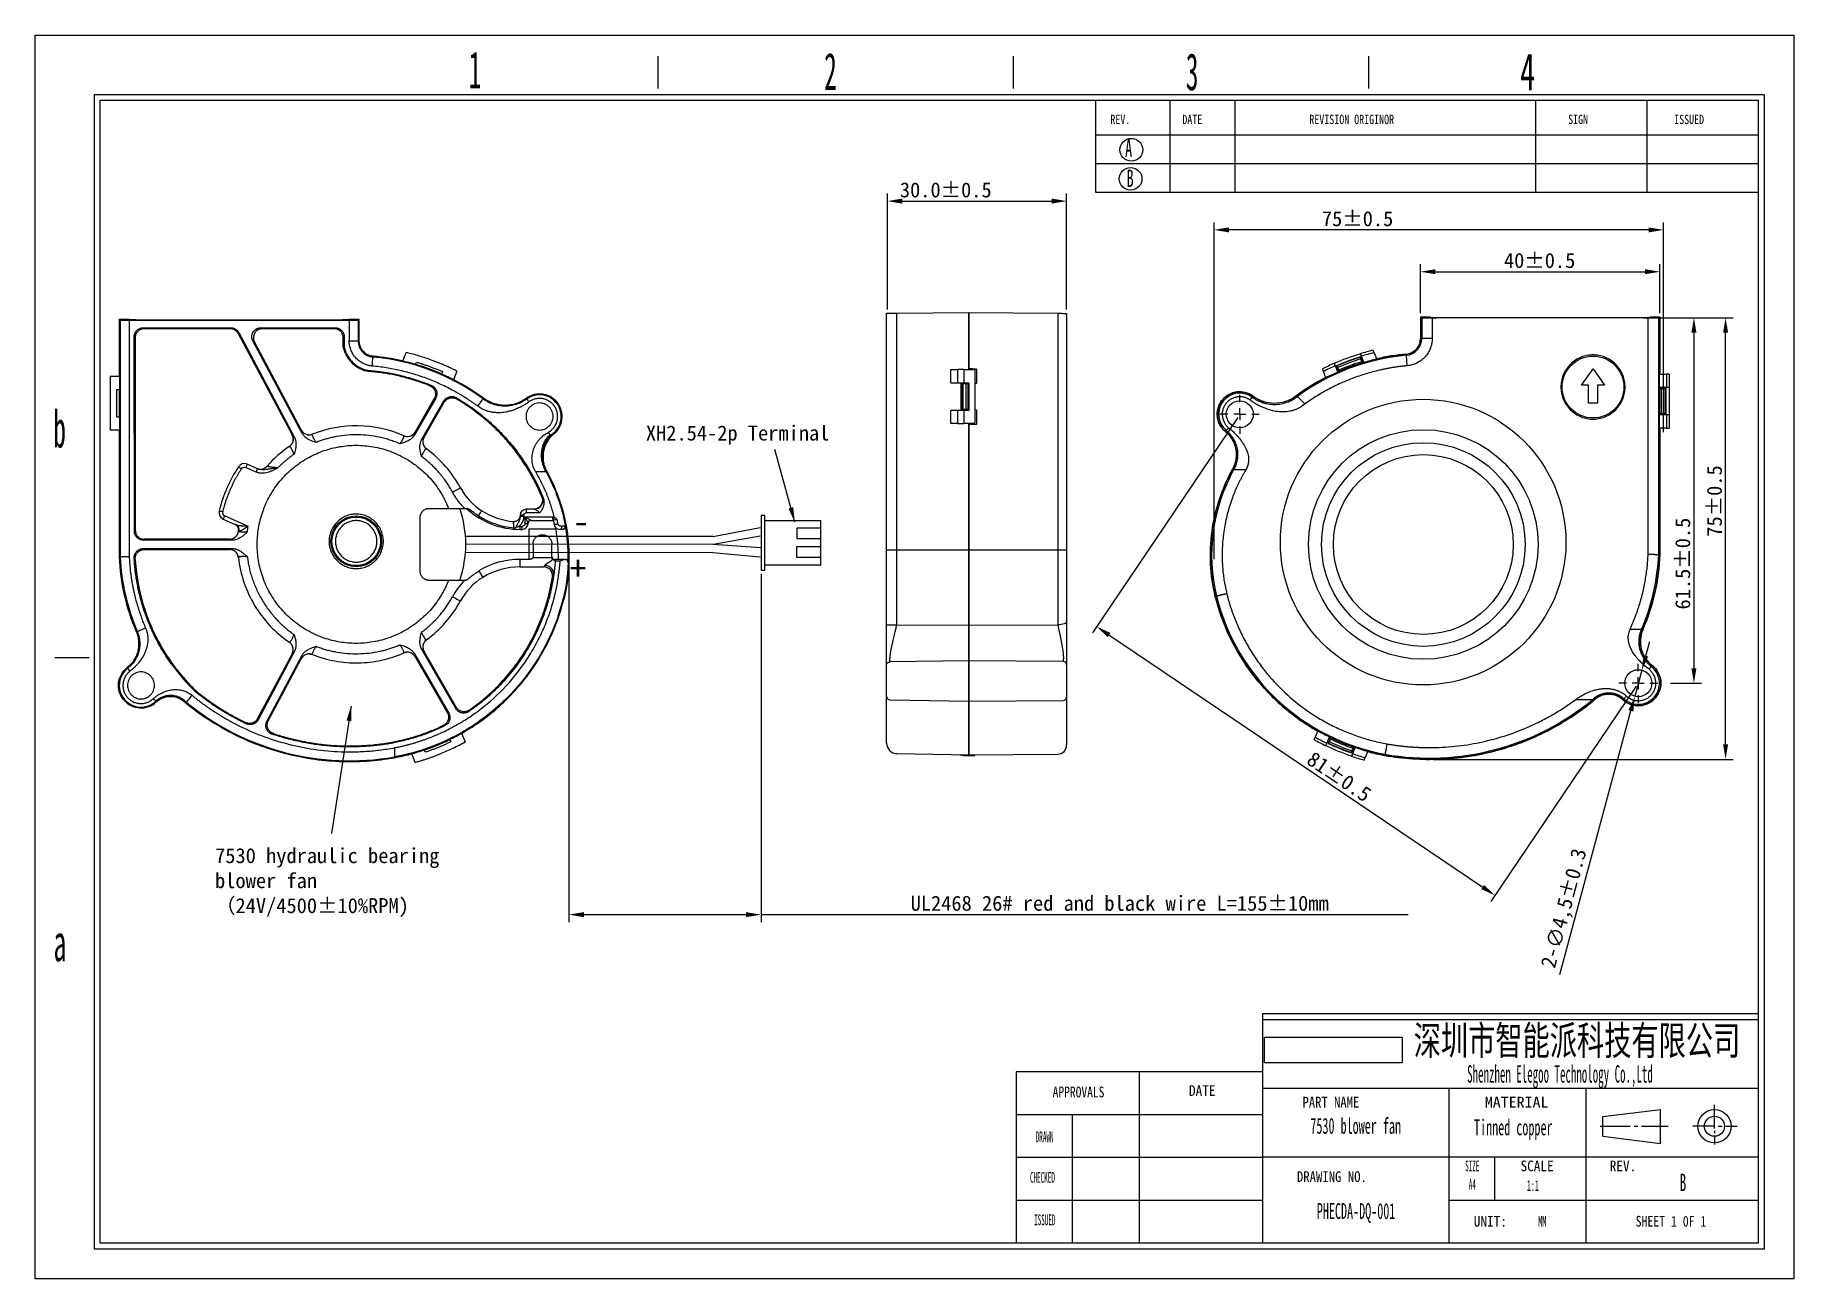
# Model space of a CAD drawing. Header units: millimetres. Extents: x 150 to 443, y 88 to 295.
import ezdxf

# ---------------------------------------------------------------- set-up
doc = ezdxf.new("R2010")
doc.units = ezdxf.units.MM
doc.header["$PDSIZE"] = -1
doc.linetypes.add('CENTERX2', pattern=[20.32, 12.7, -2.54, 2.54, -2.54])
doc.layers.add('05', color=4, linetype='CENTERX2')
doc.layers.add('SLD-0', color=179, linetype='Continuous')
doc.styles.add('SLDTEXTSTYLE0', font='TXT', dxfattribs={"width": 0.56, "bigfont": 'bigfont'})
doc.styles.add('SLDTEXTSTYLE10', font='TXT', dxfattribs={"width": 0.862222})
doc.styles.add('SLDTEXTSTYLE11', font='TXT', dxfattribs={"width": 1.089})
doc.styles.add('SLDTEXTSTYLE13', font='TXT', dxfattribs={"width": 0.56})
doc.styles.add('SLDTEXTSTYLE14', font='TXT', dxfattribs={"width": 0.805625})
doc.styles.add('SLDTEXTSTYLE3', font='TXT', dxfattribs={"width": 0.484})
doc.styles.add('SLDTEXTSTYLE4', font='TXT', dxfattribs={"width": 0.40535})
doc.styles.add('SLDTEXTSTYLE5', font='TXT', dxfattribs={"width": 0.6})
doc.styles.add('SLDTEXTSTYLE6', font='TXT', dxfattribs={"width": 0.5025})
doc.styles.add('SLDTEXTSTYLE7', font='TXT', dxfattribs={"width": 0.9075})
doc.styles.add('SLDTEXTSTYLE8', font='TXT', dxfattribs={"width": 0.870455})
doc.styles.add('SLDTEXTSTYLE9', font='TXT', dxfattribs={"width": 0.7865})
doc.dimstyles.new('ISO-25', dxfattribs={"dimtxt": 2.5, "dimasz": 2.5, "dimexe": 1.25, "dimexo": 0.625, "dimtad": 1, "dimtxsty": 'Standard', "dimcen": 2.5, "dimadec": 0, "dimazin": 0, "dimtfac": 1, "dimtmove": 0, "dimatfit": 3, "dimfxl": 1, "dimarcsym": 0})
picture_1 = doc.add_image_def('image1.png', size_in_pixel=(1705, 321))

msp = doc.modelspace()

# ---------------------------------------------------------------- texts
at = {"insert": (251.522, 230.405), "char_height": 2.5, "attachment_point": 1}
msp.add_mtext_dynamic_manual_height_columns('XH2.54-2p {\\fSimSun|b0|i0|c134|p2;Terminal}', width=59.76222, gutter_width=17.5, heights=[0], dxfattribs=at)
at = {"char_height": 4.088, "width": 11.69309, "attachment_point": 1, "rotation": 180}
for s, insert in [('-', (242.114, 211.444)), ('+', (241.593, 204.586))]:
    msp.add_mtext(s, dxfattribs=dict(at, insert=insert))
at = {"insert": (179.677, 159.933), "char_height": 2.5, "width": 45.94113, "attachment_point": 1}
msp.add_mtext('7530{\\fSimSun|b0|i0|c134|p2; hydraulic bearing blower fan（}24V{\\fSimSun|b0|i0|c134|p2;/4500±10%RPM)}', dxfattribs=at)
at = {"layer": 'SLD-0'}
for s, insert, char_height, attachment_point, style in [('1', (221.976, 292.793), 6.172, 1, 'SLDTEXTSTYLE6'), ('2', (281.253, 292.549), 6.172, 1, 'SLDTEXTSTYLE6'), ('3', (341.571, 292.487), 6.172, 1, 'SLDTEXTSTYLE6'), ('4', (397.305, 292.481), 6.172, 1, 'SLDTEXTSTYLE5'), ('A', (331.442, 278.108), 2.903, 1, 'SLDTEXTSTYLE5'), ('B', (331.697, 273.093), 2.903, 1, 'SLDTEXTSTYLE5'), ('b', (152.699, 232.914), 6.172, 1, 'SLDTEXTSTYLE6'), ('a', (152.744, 147.245), 6.172, 1, 'SLDTEXTSTYLE6'), ('{\\fSimSun|b0|i0|c134|p2;\\W0.689;深圳市智能派科技有限公司}', (406.807, 130.277), 4.82808, 2, 'SLDTEXTSTYLE11'), ('{\\C0;B}', (423.922, 105.656), 2.9104, 1, 'SLDTEXTSTYLE13')]:
    msp.add_mtext(s, dxfattribs=dict(at, insert=insert, char_height=char_height, attachment_point=attachment_point, style=style))
at = {"layer": 'SLD-0', "color": 179}
for s, insert, char_height, attachment_point, style in [('REV.', (328.993, 282.222), 1.5536, 1, 'SLDTEXTSTYLE9'), ('DATE', (340.991, 282.222), 1.5536, 1, 'SLDTEXTSTYLE9'), ('REVISION ORIGINOR', (362.173, 282.222), 1.55363, 1, 'SLDTEXTSTYLE9'), ('SIGN', (405.331, 282.222), 1.5536, 1, 'SLDTEXTSTYLE9'), ('ISSUED', (423.013, 282.222), 1.5536, 1, 'SLDTEXTSTYLE9'), ('{\\W0.46;Shenzhen Elegoo Technology Co.,Ltd}', (403.971, 123.739), 2.91042, 2, 'SLDTEXTSTYLE13'), ('DATE', (344.314, 120.399), 1.7927, 2, 'SLDTEXTSTYLE7'), ('APPROVALS', (323.68, 120.168), 1.7927, 2, 'SLDTEXTSTYLE9'), ('PART NAME', (365.769, 118.467), 1.7927, 2, 'SLDTEXTSTYLE10'), ('MATERIAL', (396.745, 118.467), 1.7927, 2, 'SLDTEXTSTYLE11'), ('DRAWN', (318.027, 112.695), 1.7927, 2, 'SLDTEXTSTYLE4'), ('CHECKED', (317.668, 105.927), 1.7927, 2, 'SLDTEXTSTYLE4'), ('DRAWING NO.', (365.935, 106.051), 1.79265, 2, 'SLDTEXTSTYLE8'), ('SIZE', (389.344, 107.843), 1.7927, 2, 'SLDTEXTSTYLE4'), ('SCALE', (400.154, 107.843), 1.7927, 2, 'SLDTEXTSTYLE7'), ('REV.', (414.475, 107.843), 1.7927, 2, 'SLDTEXTSTYLE7'), ('A4', (389.354, 104.775), 1.7927, 2, 'SLDTEXTSTYLE4'), ('1:1', (399.461, 104.567), 1.7927, 2, 'SLDTEXTSTYLE3'), ('ISSUED', (318.052, 98.847), 1.7927, 2, 'SLDTEXTSTYLE4'), ('UNIT:', (392.363, 98.613), 1.7927, 2, 'SLDTEXTSTYLE7'), ('MM', (401.026, 98.613), 1.7927, 2, 'SLDTEXTSTYLE3'), ('SHEET 1 0F 1', (422.485, 98.613), 1.79265, 2, 'SLDTEXTSTYLE14')]:
    msp.add_mtext(s, dxfattribs=dict(at, insert=insert, char_height=char_height, attachment_point=attachment_point, style=style))
at = {"layer": 'SLD-0', "color": 0, "char_height": 2.64583, "attachment_point": 2, "style": 'SLDTEXTSTYLE0'}
for s, insert in [('{\\fSimSun|b0|i0|c134|p2; 7530 blower fan}', (369.395, 114.946)), ('{\\fSimSun|b0|i0|c134|p2;Tinned copper}', (396.185, 114.697)), ('{\\fSimSun|b0|i0|c134|p2;PHECDA-DQ-001}', (369.97, 100.742))]:
    msp.add_mtext(s, dxfattribs=dict(at, insert=insert))

# ---------------------------------------------------------------- blocks, each defined once
blk = doc.blocks.new('*D19')
at = {"layer": 'Defpoints', "color": 0}
for p in [(321.7, 267.83), (291.8, 249.13), (321.7, 249.11)]:
    blk.add_point(p, dxfattribs=at)
at = {"layer": 'SLD-0', "color": 0, "lineweight": -2}
for p, q in [((291.8, 249.76), (291.8, 269.08)), ((294.3, 267.83), (319.2, 267.83)), ((321.7, 249.73), (321.7, 269.08))]:
    blk.add_line(p, q, dxfattribs=at)
at = {"layer": 'SLD-0', "color": 0}
for points in [[(294.3, 268.25), (294.3, 267.41), (291.8, 267.83)], [(319.2, 268.25), (319.2, 267.41), (321.7, 267.83)]]:
    blk.add_solid(points, dxfattribs=at)
at = {"layer": 'SLD-0', "color": 0, "insert": (301.54, 270.95), "char_height": 2.5, "attachment_point": 2}
blk.add_mtext('30.0±0.5', dxfattribs=at)
blk = doc.blocks.new('*D20')
at = {"layer": 'Defpoints', "color": 0}
for p in [(350.57, 232.28), (417.04, 187.44), (393.16, 152.04)]:
    blk.add_point(p, dxfattribs=at)
at = {"layer": 'SLD-0', "color": 0, "lineweight": -2}
for p, q in [((350.22, 231.77), (325.99, 195.85)), ((328.76, 195.49), (391.08, 153.44)), ((416.69, 186.92), (392.46, 151.01))]:
    blk.add_line(p, q, dxfattribs=at)
at = {"layer": 'SLD-0', "color": 0}
for points in [[(328.99, 195.83), (328.53, 195.14), (326.69, 196.89)], [(391.32, 153.79), (390.85, 153.1), (393.16, 152.04)]]:
    blk.add_solid(points, dxfattribs=at)
at = {"layer": 'SLD-0', "color": 0, "insert": (367.85, 172.89), "char_height": 2.5, "attachment_point": 2, "rotation": 325.9925}
blk.add_mtext('81±0.5', dxfattribs=at)
blk = doc.blocks.new('*D21')
at = {"layer": 'Defpoints', "color": 0}
for p in [(346.28, 263.03), (421.25, 228.67), (346.28, 207.48)]:
    blk.add_point(p, dxfattribs=at)
at = {"layer": 'SLD-0', "color": 0, "lineweight": -2}
for p, q in [((346.28, 208.11), (346.28, 264.28)), ((421.25, 229.29), (421.25, 264.28)), ((418.75, 263.03), (348.78, 263.03))]:
    blk.add_line(p, q, dxfattribs=at)
at = {"layer": 'SLD-0', "color": 0}
for points in [[(348.78, 263.44), (348.78, 262.61), (346.28, 263.03)], [(418.75, 263.44), (418.75, 262.61), (421.25, 263.03)]]:
    blk.add_solid(points, dxfattribs=at)
at = {"layer": 'SLD-0', "color": 0, "insert": (370.22, 266.15), "char_height": 2.5, "attachment_point": 2}
blk.add_mtext('75±0.5', dxfattribs=at)
blk = doc.blocks.new('*D22')
at = {"layer": 'Defpoints', "color": 0}
for p in [(418.68, 248.38), (431.59, 248.38), (382.22, 174.74)]:
    blk.add_point(p, dxfattribs=at)
at = {"layer": 'SLD-0', "color": 0, "lineweight": -2}
for p, q in [((419.31, 248.38), (432.84, 248.38)), ((431.59, 177.24), (431.59, 245.88)), ((382.84, 174.74), (432.84, 174.74))]:
    blk.add_line(p, q, dxfattribs=at)
at = {"layer": 'SLD-0', "color": 0}
for points in [[(431.18, 245.88), (432.01, 245.88), (431.59, 248.38)], [(431.18, 177.24), (432.01, 177.24), (431.59, 174.74)]]:
    blk.add_solid(points, dxfattribs=at)
at = {"layer": 'SLD-0', "color": 0, "insert": (428.47, 217.82), "char_height": 2.5, "attachment_point": 2, "rotation": 90}
blk.add_mtext('75±0.5', dxfattribs=at)
blk = doc.blocks.new('*D23')
at = {"layer": 'Defpoints', "color": 0}
for p in [(420.64, 256.05), (380.7, 248.5), (420.64, 248.5)]:
    blk.add_point(p, dxfattribs=at)
at = {"layer": 'SLD-0', "color": 0, "lineweight": -2}
for p, q in [((380.7, 249.13), (380.7, 257.3)), ((383.2, 256.05), (418.14, 256.05)), ((420.64, 249.13), (420.64, 257.3))]:
    blk.add_line(p, q, dxfattribs=at)
at = {"layer": 'SLD-0', "color": 0}
for points in [[(383.2, 256.47), (383.2, 255.64), (380.7, 256.05)], [(418.14, 256.47), (418.14, 255.64), (420.64, 256.05)]]:
    blk.add_solid(points, dxfattribs=at)
at = {"layer": 'SLD-0', "color": 0, "insert": (400.58, 259.18), "char_height": 2.5, "attachment_point": 2}
blk.add_mtext('40±0.5', dxfattribs=at)
blk = doc.blocks.new('*D24')
at = {"layer": 'Defpoints', "color": 0}
for p in [(418.68, 248.38), (421.79, 187.44), (426.31, 187.44)]:
    blk.add_point(p, dxfattribs=at)
at = {"layer": 'SLD-0', "color": 0, "lineweight": -2}
for p, q in [((419.31, 248.38), (427.56, 248.38)), ((426.31, 245.88), (426.31, 189.94)), ((422.41, 187.44), (427.56, 187.44))]:
    blk.add_line(p, q, dxfattribs=at)
at = {"layer": 'SLD-0', "color": 0}
for points in [[(425.89, 245.88), (426.73, 245.88), (426.31, 248.38)], [(425.89, 189.94), (426.73, 189.94), (426.31, 187.44)]]:
    blk.add_solid(points, dxfattribs=at)
at = {"layer": 'SLD-0', "color": 0, "insert": (423.19, 207.38), "char_height": 2.5, "attachment_point": 2, "rotation": 90}
blk.add_mtext('61.5±0.5', dxfattribs=at)
blk = doc.blocks.new('SW_CENTERMARKSYMBOL_1')
at = {"layer": '05', "color": 0}
for p, q in [((0, 2), (0, 3.25)), ((-2, 0), (-3.25, 0)), ((0, 0), (-1, 0)), ((0, 0), (0, 1)), ((0, 0), (0, -1)), ((0, 0), (1, 0)), ((2, 0), (3.25, 0)), ((0, -2), (0, -3.25))]:
    blk.add_line(p, q, dxfattribs=at)
blk = doc.blocks.new('*D25')
at = {"color": 0, "lineweight": -2}
for p, q in [((238.68, 208.66), (238.68, 147.59)), ((270.73, 205.69), (270.73, 147.59)), ((241.18, 148.84), (268.23, 148.84)), ((270.73, 148.84), (378.65, 148.84))]:
    blk.add_line(p, q, dxfattribs=at)
at = {"color": 0}
for points in [[(241.18, 149.26), (241.18, 148.43), (238.68, 148.84)], [(268.23, 149.26), (268.23, 148.43), (270.73, 148.84)]]:
    blk.add_solid(points, dxfattribs=at)
at = {"layer": 'Defpoints', "color": 0}
for p in [(238.68, 209.28), (270.73, 206.31), (270.73, 148.84)]:
    blk.add_point(p, dxfattribs=at)
at = {"color": 0, "insert": (329.69, 150.72), "char_height": 2.5, "attachment_point": 5}
blk.add_mtext(' UL2468 26# red and black wire L=155±10mm', dxfattribs=at)
blk = doc.blocks.new('*D27')
at = {"layer": 'Defpoints', "color": 0}
for p in [(417.63, 189.59), (416.45, 185.24)]:
    blk.add_point(p, dxfattribs=at)
at = {"layer": 'SLD-0', "color": 0, "lineweight": -2}
for p, q in [((418.28, 192), (418.93, 194.41)), ((417.63, 189.59), (416.45, 185.24)), ((403.95, 138.88), (415.8, 182.82))]:
    blk.add_line(p, q, dxfattribs=at)
at = {"layer": 'SLD-0', "color": 0}
for points in [[(417.88, 192.11), (418.68, 191.89), (417.63, 189.59)], [(415.4, 182.93), (416.2, 182.71), (416.45, 185.24)]]:
    blk.add_solid(points, dxfattribs=at)
at = {"layer": 'SLD-0', "color": 0, "insert": (400.69, 140.41), "char_height": 2.5, "attachment_point": 1, "rotation": 74.9022}
blk.add_mtext('2-∅4,5±0.3', dxfattribs=at)

# ---------------------------------------------------------------- dimensions: what is measured, and where the dimension line sits
dim = msp.add_linear_dim(base=(270.734, 148.842), p1=(238.683, 209.284), p2=(270.734, 206.311), text=' UL2468 26# red and black wire L=155±10mm', dimstyle='ISO-25')
dim.commit()
dim.dimension.update_dxf_attribs({"geometry": '*D25', "text_midpoint": (329.692, 148.842), "dimtype": 160})
at = {"layer": 'SLD-0', "color": 0}
for base, p1, p2, text, picture, middle in [((321.699, 267.83), (291.799, 249.13), (321.699, 249.106), '30.0±0.5', '*D19', (301.541, 267.83)), ((346.284, 263.026), (421.255, 228.665), (346.284, 207.48), '75±0.5', '*D21', (370.219, 263.026)), ((420.641, 256.054), (380.697, 248.5), (420.641, 248.5), '40±0.5', '*D23', (400.583, 256.054))]:
    dim = msp.add_linear_dim(base=base, p1=p1, p2=p2, text=text, dimstyle='ISO-25', dxfattribs=at)
    dim.commit()
    dim.dimension.update_dxf_attribs({"geometry": picture, "text_midpoint": middle, "dimtype": 160})
for base, p1, p2, angle, text, picture, middle in [((431.592, 248.381), (382.218, 174.737), (418.68, 248.381), 90, '75±0.5', '*D22', (431.592, 217.824)), ((426.31, 187.44), (418.68, 248.381), (421.79, 187.44), 90, '61.5±0.5', '*D24', (426.31, 207.381)), ((393.155, 152.043), (350.572, 232.284), (417.038, 187.44), 325.99251, '81±0.5', '*D20', (366.103, 170.295))]:
    dim = msp.add_linear_dim(base=base, p1=p1, p2=p2, angle=angle, text=text, dimstyle='ISO-25', dxfattribs=at)
    dim.commit()
    dim.dimension.update_dxf_attribs({"geometry": picture, "text_midpoint": middle, "dimtype": 160})
dim = msp.add_diameter_dim_2p(p1=(417.626, 189.585), p2=(416.453, 185.236), text='2-<>±0.3', dimstyle='ISO-25', dxfattribs=at)
dim.commit()
dim.dimension.update_dxf_attribs({"geometry": '*D27', "text_midpoint": (406.823, 149.54), "dimtype": 163})

# ---------------------------------------------------------------- linework, layer by layer
at = {"color": 7, "linetype": 'Continuous', "lineweight": 15}
for p, q in [((163.725, 248.126), (165.417, 248.126)), ((163.725, 238.617), (163.725, 248.126)), ((163.725, 248.126), (163.854, 247.997)), ((163.725, 248.126), (163.725, 238.825)), ((163.854, 247.997), (163.854, 208.533)), ((165.355, 247.984), (165.355, 208.566)), ((165.355, 247.984), (202.038, 247.984)), ((165.417, 248.023), (165.417, 248.126)), ((167.688, 246.705), (182.315, 246.705)), ((167.846, 246.547), (167.688, 246.705)), ((182.22, 246.547), (167.846, 246.547)), ((182.315, 246.705), (182.22, 246.547)), ((187.307, 246.705), (199.724, 246.705)), ((187.57, 246.547), (187.307, 246.705)), ((199.567, 246.547), (187.57, 246.547)), ((199.567, 246.547), (199.724, 246.705)), ((201.976, 248.126), (203.668, 248.126)), ((201.976, 248.126), (201.976, 248.023)), ((202.038, 247.984), (202.038, 244.54)), ((203.539, 247.997), (203.668, 248.126)), ((203.539, 247.997), (203.539, 244.54)), ((203.668, 248.126), (203.668, 244.54)), ((291.669, 209.696), (291.669, 249.129)), ((293.39, 249.144), (305.383, 249.249)), ((293.39, 209.658), (293.39, 249.144)), ((305.383, 239.74), (305.383, 249.249)), ((305.383, 249.249), (305.383, 239.948)), ((305.383, 249.249), (320.21, 249.119)), ((320.21, 249.119), (320.21, 209.656)), ((321.699, 249.106), (321.699, 209.689)), ((380.697, 248.5), (380.907, 248.396)), ((382.39, 248.5), (380.697, 248.5)), ((380.697, 248.5), (380.697, 244.915)), ((380.907, 248.396), (380.907, 244.915)), ((382.39, 248.404), (382.39, 248.5)), ((382.658, 248.381), (382.658, 244.915)), ((418.68, 248.381), (382.658, 248.381)), ((418.68, 208.948), (418.68, 248.381)), ((420.641, 248.5), (418.949, 248.5)), ((418.949, 248.5), (418.949, 248.404)), ((420.432, 248.396), (420.641, 248.5)), ((420.432, 208.91), (420.432, 248.396)), ((420.641, 238.992), (420.641, 248.5)), ((420.641, 248.5), (420.641, 239.2)), ((166.22, 212.792), (166.192, 245.208)), ((166.35, 245.05), (166.192, 245.208)), ((166.35, 245.05), (166.378, 212.949)), ((183.635, 245.911), (183.541, 245.753)), ((183.541, 245.753), (192.53, 228.848)), ((183.635, 245.911), (192.889, 228.508)), ((194.139, 229.173), (185.986, 244.507)), ((186.249, 244.349), (185.986, 244.507)), ((194.059, 229.661), (186.249, 244.349)), ((201.22, 245.21), (201.062, 245.052)), ((201.064, 243.472), (201.062, 245.052)), ((201.22, 245.21), (201.222, 243.489)), ((202.038, 244.54), (203.539, 244.54)), ((203.539, 244.54), (203.668, 244.54)), ((380.697, 244.915), (380.907, 244.915)), ((382.658, 244.915), (380.907, 244.915)), ((206.034, 241.948), (206.022, 241.82)), ((210.77, 241.188), (210.707, 241.214)), ((210.977, 241.134), (211.56, 242.578)), ((213.119, 240.571), (213.282, 240.974)), ((213.125, 240.585), (213.271, 240.537)), ((213.267, 240.537), (213.229, 240.542)), ((370.681, 241.84), (370.69, 241.842)), ((371.067, 240.908), (370.69, 241.842)), ((370.776, 241.497), (370.692, 241.778)), ((370.838, 241.958), (371.261, 240.911)), ((370.927, 241.088), (371.015, 240.868)), ((371.241, 240.96), (371.067, 240.902)), ((371.137, 240.917), (371.247, 240.946)), ((372.976, 242.532), (373.402, 241.476)), ((373.596, 241.563), (373.659, 241.589)), ((378.351, 242.115), (378.332, 242.323)), ((378.511, 240.37), (378.351, 242.115)), ((162.198, 238.617), (162.198, 229.608)), ((162.198, 238.617), (163.736, 238.617)), ((163.725, 238.825), (163.736, 238.757)), ((163.736, 238.757), (163.736, 236.304)), ((205.318, 239.424), (205.337, 239.581)), ((217.273, 239.076), (215.369, 239.837)), ((217.332, 239.038), (217.298, 239.06)), ((217.3, 239.06), (217.45, 238.999)), ((217.607, 239.387), (217.444, 238.985)), ((220.019, 239.464), (219.44, 238.032)), ((219.676, 237.929), (219.611, 237.95)), ((302.36, 237.538), (302.36, 239.74)), ((302.36, 239.74), (303.471, 239.74)), ((303.471, 239.74), (303.471, 237.538)), ((304.542, 239.74), (304.542, 237.538)), ((304.542, 239.74), (306.384, 239.74)), ((305.383, 239.948), (306.684, 239.88)), ((306.384, 239.74), (306.384, 230.73)), ((306.684, 239.88), (306.684, 237.427)), ((364.939, 238.373), (364.516, 239.421)), ((364.755, 238.324), (364.926, 238.406)), ((366.936, 239.325), (366.514, 240.368)), ((366.716, 240.382), (366.725, 240.386)), ((366.716, 240.382), (367.093, 239.451)), ((367.092, 239.444), (366.916, 239.373)), ((366.922, 239.359), (367.034, 239.413)), ((367.159, 239.455), (367.07, 239.674)), ((407.578, 237.148), (409.48, 239.851)), ((409.48, 239.851), (411.382, 237.148)), ((420.589, 236.79), (420.589, 238.992)), ((420.589, 238.992), (421.719, 238.992)), ((421.719, 238.992), (421.719, 236.79)), ((422.168, 238.992), (422.168, 236.79)), ((163.307, 231.81), (163.307, 236.415)), ((163.307, 236.415), (163.736, 236.415)), ((163.714, 231.81), (163.714, 236.415)), ((163.725, 231.81), (163.725, 236.415)), ((163.736, 236.304), (163.725, 236.236)), ((163.725, 236.236), (163.725, 231.989)), ((216.472, 234.966), (212.94, 228.846)), ((216.245, 234.888), (213.037, 229.33)), ((216.472, 234.966), (216.245, 234.888)), ((224.375, 234.839), (224.452, 234.943)), ((231.572, 234.935), (231.654, 234.825)), ((302.36, 237.538), (303.471, 237.538)), ((304.081, 232.933), (304.081, 237.538)), ((304.181, 237.538), (304.181, 237.295)), ((304.181, 237.295), (304.181, 233.175)), ((304.964, 237.337), (304.437, 237.309)), ((304.437, 233.162), (304.437, 237.309)), ((304.542, 237.538), (305.383, 237.538)), ((304.964, 233.134), (304.964, 237.337)), ((305.383, 237.358), (305.206, 237.349)), ((305.206, 237.349), (305.206, 233.121)), ((305.383, 237.538), (305.383, 232.933)), ((306.684, 237.427), (306.384, 237.411)), ((352.658, 235.125), (352.793, 235.31)), ((359.914, 235.318), (360.038, 235.149)), ((408.729, 237.148), (407.578, 237.148)), ((408.729, 234.145), (408.729, 237.148)), ((411.382, 237.148), (410.231, 237.148)), ((410.231, 237.148), (410.231, 234.145)), ((420.589, 236.79), (421.719, 236.79)), ((420.619, 232.184), (420.619, 236.79)), ((420.619, 236.678), (420.63, 236.678)), ((420.619, 236.547), (420.855, 236.547)), ((420.63, 236.79), (420.63, 236.678)), ((420.63, 236.678), (420.641, 236.61)), ((420.641, 236.61), (420.641, 236.79)), ((420.641, 236.61), (421.645, 236.61)), ((420.855, 236.547), (420.855, 232.427)), ((421.583, 236.588), (421.29, 236.561)), ((421.29, 232.413), (421.29, 236.561)), ((421.583, 232.386), (421.583, 236.588)), ((421.645, 236.61), (421.645, 236.601)), ((421.645, 236.601), (421.645, 232.373)), ((422.168, 236.79), (422.168, 232.184)), ((163.736, 231.81), (163.307, 231.81)), ((163.725, 231.989), (163.736, 231.921)), ((163.736, 231.921), (163.736, 229.468)), ((214.167, 228.138), (217.842, 234.505)), ((214.537, 228.464), (217.899, 234.289)), ((302.36, 230.73), (302.36, 232.933)), ((303.471, 232.933), (302.36, 232.933)), ((303.471, 232.933), (303.471, 230.73)), ((304.181, 233.175), (304.181, 232.933)), ((304.437, 233.162), (304.964, 233.134)), ((304.542, 232.933), (304.542, 230.73)), ((305.383, 232.933), (304.542, 232.933)), ((305.206, 233.121), (305.383, 233.112)), ((306.384, 233.06), (306.684, 233.044)), ((306.684, 233.044), (306.684, 230.59)), ((410.231, 234.145), (408.729, 234.145)), ((420.589, 229.982), (420.589, 232.184)), ((421.719, 232.184), (420.589, 232.184)), ((420.855, 232.427), (420.619, 232.427)), ((420.63, 232.295), (420.619, 232.295)), ((420.641, 232.364), (420.63, 232.295)), ((420.63, 232.295), (420.63, 232.184)), ((420.641, 232.184), (420.641, 232.364)), ((421.645, 232.364), (420.641, 232.364)), ((421.29, 232.413), (421.583, 232.386)), ((421.645, 232.373), (421.645, 232.364)), ((421.719, 232.184), (421.719, 229.982)), ((422.168, 232.184), (422.168, 229.982)), ((163.736, 229.608), (162.198, 229.608)), ((163.725, 208.53), (163.725, 229.608)), ((163.736, 229.468), (163.725, 229.399)), ((163.725, 229.399), (163.725, 208.53)), ((192.53, 228.848), (192.542, 228.856)), ((235.594, 228.773), (235.681, 228.665)), ((303.471, 230.73), (302.36, 230.73)), ((306.384, 230.73), (304.542, 230.73)), ((305.383, 209.653), (305.383, 230.73)), ((306.684, 230.59), (305.383, 230.522)), ((305.383, 230.522), (305.383, 209.653)), ((348.18, 229.391), (348.326, 229.568)), ((421.719, 229.982), (420.589, 229.982)), ((420.641, 208.905), (420.641, 229.982)), ((420.641, 229.774), (420.641, 208.905)), ((186.537, 222.647), (184.804, 223.4)), ((186.777, 223.197), (185.044, 223.951)), ((188.408, 223.635), (188.209, 223.484)), ((188.37, 223.641), (188.406, 223.634)), ((349.553, 223.006), (349.37, 223.108)), ((234.988, 222.748), (234.875, 222.685)), ((234.265, 218.516), (234.163, 218.517)), ((181.052, 214.771), (183.15, 213.859)), ((181.291, 215.322), (185.204, 213.621)), ((203.219, 215.099), (203.045, 215.082)), ((203.361, 215.085), (203.219, 215.099)), ((213.889, 206.084), (213.889, 215.093)), ((215.391, 216.595), (218.604, 216.595)), ((218.604, 216.595), (221.286, 216.595)), ((230.546, 215.441), (230.546, 215.218)), ((231.146, 215.441), (230.546, 215.441)), ((231.146, 215.218), (230.546, 215.218)), ((231.146, 215.441), (231.146, 215.218)), ((231.374, 215.19), (235.932, 215.19)), ((231.374, 214.089), (231.374, 215.19)), ((231.547, 216.442), (231.547, 215.842)), ((232.883, 216.442), (231.547, 216.442)), ((233.863, 215.842), (231.547, 215.842)), ((232.375, 214.592), (232.375, 214.589)), ((232.375, 214.589), (236.077, 214.589)), ((271.374, 215.406), (270.734, 215.406)), ((270.734, 215.406), (270.734, 212.396)), ((271.374, 214.574), (271.374, 215.406)), ((271.374, 214.574), (280.341, 214.574)), ((280.341, 214.574), (280.597, 214.574)), ((280.597, 214.574), (280.725, 214.574)), ((280.725, 207.144), (280.725, 214.574)), ((166.378, 212.949), (166.22, 212.792)), ((167.874, 211.455), (167.716, 211.297)), ((182.547, 211.297), (167.716, 211.297)), ((182.079, 211.455), (167.874, 211.455)), ((183.251, 213.763), (183.317, 213.688)), ((230.397, 213.589), (230.546, 213.588)), ((230.546, 213.588), (230.874, 213.588)), ((230.546, 213.088), (230.546, 213.588)), ((230.546, 213.088), (230.874, 213.088)), ((230.874, 213.088), (230.874, 213.588)), ((231.374, 214.089), (231.875, 214.089)), ((232.081, 213.182), (236.459, 213.182)), ((232.081, 208.09), (232.081, 213.182)), ((234.218, 212.187), (234.336, 212.187)), ((238.093, 213.678), (238.104, 213.678)), ((270.734, 212.396), (270.734, 209.322)), ((163.725, 208.53), (163.854, 208.533)), ((167.688, 209.881), (182.547, 209.881)), ((167.688, 209.881), (167.855, 209.723)), ((167.855, 209.723), (182.079, 209.723)), ((182.079, 209.723), (182.077, 209.738)), ((183.57, 208.408), (183.482, 208.697)), ((183.501, 208.718), (183.595, 208.436)), ((183.593, 208.449), (183.57, 208.408)), ((235.86, 208.34), (232.659, 208.34)), ((232.726, 210.694), (232.726, 208.591)), ((235.829, 208.532), (235.829, 210.694)), ((270.734, 209.322), (270.734, 206.311)), ((293.39, 197.196), (293.39, 209.658)), ((293.39, 209.658), (305.383, 209.653)), ((305.383, 209.653), (320.21, 209.656)), ((320.21, 209.656), (320.21, 197.153)), ((420.432, 208.91), (420.641, 208.905)), ((230.546, 206.839), (230.546, 208.09)), ((232.225, 208.09), (230.546, 208.09)), ((230.546, 206.839), (234.478, 206.839)), ((236.329, 208.09), (236.329, 207.886)), ((238.043, 208.09), (236.329, 208.09)), ((237.229, 207.79), (236.404, 207.79)), ((238.065, 208.09), (238.043, 208.09)), ((238.548, 207.575), (238.565, 207.575)), ((270.734, 206.311), (271.374, 206.311)), ((280.341, 207.144), (271.374, 207.144)), ((271.374, 206.311), (271.374, 207.144)), ((280.597, 207.144), (280.341, 207.144)), ((280.597, 207.144), (280.725, 207.144)), ((218.604, 204.583), (215.391, 204.583)), ((221.291, 204.583), (218.604, 204.583)), ((235.941, 205.108), (235.956, 205.108)), ((237.75, 201.545), (237.753, 201.545)), ((237.753, 201.545), (237.876, 201.515)), ((346.693, 201.939), (346.49, 201.889)), ((293.382, 197.184), (305.383, 197.102)), ((305.383, 197.102), (320.21, 197.153)), ((166.587, 195.979), (166.706, 196.03)), ((192.286, 194.047), (192.067, 194.265)), ((192.117, 194.264), (192.313, 194.054)), ((417.587, 196.436), (417.779, 196.354)), ((192.528, 192.331), (186.782, 181.524)), ((192.888, 192.67), (186.85, 181.317)), ((188.323, 181.069), (194.138, 192.005)), ((188.549, 181.16), (194.058, 191.518)), ((192.541, 192.322), (192.528, 192.331)), ((194.058, 191.518), (194.044, 191.523)), ((195.613, 192.301), (195.906, 192.252)), ((195.919, 192.216), (195.622, 192.275)), ((195.893, 192.256), (195.919, 192.216)), ((211.448, 192.55), (211.154, 192.482)), ((211.154, 192.482), (211.178, 192.523)), ((211.166, 192.517), (211.456, 192.577)), ((212.941, 192.333), (218.643, 182.456)), ((213.052, 191.854), (213.038, 191.848)), ((213.038, 191.848), (218.422, 182.523)), ((219.854, 183.191), (214.168, 193.041)), ((214.538, 192.714), (214.526, 192.705)), ((219.905, 183.418), (214.538, 192.714)), ((305.383, 191.163), (292.259, 190.981)), ((321.104, 191.054), (305.383, 191.163)), ((165.123, 189.931), (165.039, 190.04)), ((419.327, 190.415), (419.187, 190.233)), ((176.47, 185.965), (176.575, 186.084)), ((414.642, 184.855), (414.486, 184.686)), ((415.05, 185.295), (414.642, 184.855)), ((169.88, 184.312), (169.786, 184.413)), ((174.878, 184.262), (174.79, 184.167)), ((218.422, 182.523), (218.643, 182.456)), ((219.854, 183.191), (219.905, 183.418)), ((292.259, 184.663), (305.387, 184.434)), ((305.379, 184.434), (321.104, 184.572)), ((409.576, 184.541), (409.433, 184.695)), ((188.323, 181.069), (188.549, 181.16)), ((220.803, 179.091), (221.384, 177.654)), ((222.526, 180.167), (220.809, 179.076)), ((220.937, 179.162), (221.001, 179.186)), ((363.577, 179.501), (363.15, 178.444)), ((363.563, 179.466), (363.429, 179.537)), ((209.431, 177.638), (209.46, 177.483)), ((214.719, 176.372), (214.581, 176.32)), ((214.743, 175.919), (214.584, 176.313)), ((214.732, 176.352), (214.59, 176.299)), ((214.69, 176.345), (214.728, 176.352)), ((218.85, 178.046), (218.659, 177.96)), ((218.715, 177.986), (218.746, 178.008)), ((218.845, 178.059), (219.004, 177.665)), ((365.111, 177.419), (365.536, 178.47)), ((365.677, 178.342), (365.3, 177.409)), ((365.309, 177.405), (365.3, 177.409)), ((365.478, 177.718), (365.344, 177.458)), ((365.516, 178.42), (365.682, 178.346)), ((365.62, 178.382), (365.521, 178.434)), ((365.654, 178.116), (365.745, 178.342)), ((369.23, 175.799), (369.607, 176.731)), ((369.558, 176.78), (369.467, 176.554)), ((369.606, 176.737), (369.776, 176.674)), ((369.782, 176.688), (369.675, 176.72)), ((371.913, 176.084), (371.487, 175.028)), ((372.044, 176.005), (371.899, 176.049)), ((209.58, 175.14), (209.603, 175.013)), ((212.259, 175.603), (212.322, 175.631)), ((213.047, 174.239), (212.467, 175.675)), ((293.39, 175.695), (305.386, 175.486)), ((304.511, 175.362), (306.384, 175.362)), ((305.379, 175.486), (320.219, 175.615)), ((306.384, 175.362), (306.384, 175.495)), ((369.23, 175.799), (369.221, 175.802)), ((374.8, 175.594), (374.763, 175.388))]:
    msp.add_line(p, q, dxfattribs=at)
for p, q in [((271.374, 207.144), (271.374, 214.574)), ((280.735, 213.299), (276.692, 213.299)), ((276.692, 213.299), (276.692, 211.542)), ((276.692, 211.542), (280.735, 211.542)), ((280.716, 210.195), (276.672, 210.195)), ((276.672, 210.195), (276.672, 208.439)), ((276.672, 208.439), (280.716, 208.439))]:
    msp.add_line(p, q)
at = {"color": 0, "linetype": 'Continuous', "lineweight": 15}
msp.add_line((262.733, 211.903), (221.436, 211.905), dxfattribs=at)
at = {"color": 0}
for p, q in [((262.733, 211.903), (270.578, 213.406)), ((262.753, 210.64), (270.612, 212.024))]:
    msp.add_line(p, q, dxfattribs=at)
at = {"color": 1, "linetype": 'Continuous', "lineweight": 15}
for p, q in [((221.436, 210.668), (262.753, 210.64)), ((221.436, 209.284), (262.691, 209.253)), ((238.121, 208.09), (238.576, 208.09))]:
    msp.add_line(p, q, dxfattribs=at)
at = {"color": 1}
for p, q in [((262.691, 209.253), (270.578, 208.509)), ((262.753, 210.64), (270.629, 210.079))]:
    msp.add_line(p, q, dxfattribs=at)
at = {"color": 179}
for p, q in [((322.647, 94.041), (322.647, 115.485)), ((313.257, 101.211), (354.37, 101.211))]:
    msp.add_line(p, q, dxfattribs=at)
at = {"color": 7, "linetype": 'Continuous', "lineweight": 15, "flags": 128}
for points in [[(291.669, 249.129), (291.702, 249.129), (291.799, 249.13), (291.958, 249.132), (292.171, 249.133), (292.432, 249.136), (292.729, 249.138), (293.053, 249.141), (293.39, 249.144)], [(205.885, 240.324), (205.912, 240.615), (205.937, 240.894), (205.961, 241.151), (205.981, 241.377), (205.999, 241.563), (206.011, 241.702), (206.019, 241.789), (206.022, 241.82)], [(194.059, 229.661), (194.051, 229.658), (194.045, 229.655)], [(213.051, 229.324), (213.043, 229.327), (213.037, 229.33)], [(214.537, 228.464), (214.53, 228.469), (214.525, 228.473)], [(184.063, 223.179), (183.965, 223.244), (183.871, 223.305), (183.784, 223.362), (183.708, 223.412), (183.646, 223.453), (183.599, 223.484), (183.571, 223.503), (183.561, 223.509)], [(185.044, 223.951), (185.039, 223.94), (185.026, 223.909), (185.004, 223.858), (184.974, 223.79), (184.938, 223.706), (184.896, 223.611), (184.851, 223.508), (184.804, 223.4)], [(186.537, 222.647), (186.584, 222.754), (186.629, 222.857), (186.67, 222.953), (186.707, 223.036), (186.736, 223.105), (186.758, 223.155), (186.772, 223.187), (186.777, 223.197)], [(219.276, 219.3), (219.534, 219.44), (219.781, 219.574), (220.009, 219.698), (220.209, 219.807), (220.373, 219.896), (220.495, 219.962), (220.571, 220.002), (220.596, 220.016)], [(180.947, 216.015), (180.834, 216.043), (180.724, 216.07), (180.623, 216.094), (180.535, 216.116), (180.462, 216.133), (180.408, 216.146), (180.375, 216.155), (180.364, 216.157)], [(181.052, 214.771), (181.056, 214.782), (181.07, 214.813), (181.092, 214.864), (181.122, 214.933), (181.158, 215.016), (181.2, 215.111), (181.245, 215.215), (181.291, 215.322)], [(223.617, 215.333), (223.732, 215.514), (223.838, 215.681), (223.932, 215.83), (224.013, 215.957), (224.078, 216.059), (224.125, 216.133), (224.154, 216.179), (224.164, 216.194)], [(230.546, 215.386), (230.524, 215.18), (230.468, 215)], [(236.055, 214.686), (236.071, 214.717), (236.09, 214.756), (236.113, 214.8), (236.139, 214.85), (236.167, 214.904), (236.196, 214.962), (236.227, 215.022), (236.258, 215.083)], [(236.666, 214.73), (236.558, 214.705), (236.45, 214.681), (236.348, 214.657), (236.257, 214.636), (236.181, 214.618), (236.123, 214.605), (236.088, 214.597), (236.076, 214.594)], [(182.079, 211.455), (182.078, 211.447), (182.077, 211.44)], [(236.229, 213.889), (236.241, 213.892), (236.277, 213.899), (236.334, 213.911), (236.411, 213.926), (236.503, 213.945), (236.606, 213.966), (236.714, 213.988), (236.823, 214.01)], [(237.513, 213.644), (237.513, 213.539), (237.5, 213.436), (237.475, 213.34), (237.437, 213.255), (237.39, 213.184), (237.334, 213.131), (237.273, 213.099), (237.21, 213.088)], [(223.668, 206.149), (223.801, 205.932), (223.926, 205.728), (224.039, 205.544), (224.137, 205.385), (224.216, 205.256), (224.274, 205.16), (224.31, 205.102), (224.322, 205.082)], [(219.27, 201.866), (219.527, 201.726), (219.774, 201.591), (220.002, 201.467), (220.202, 201.359), (220.366, 201.269), (220.488, 201.203), (220.563, 201.162), (220.589, 201.149)]]:
    msp.add_lwpolyline(points, dxfattribs=at)
at = {"color": 7, "linetype": 'Continuous', "lineweight": 15}
for centre, radius in [((409.48, 236.819), 5.155), ((381.147, 210.964), 23.812), ((350.572, 232.284), 2.252), ((203.219, 211.089), 4.233), ((203.219, 211.089), 4.05), ((417.038, 187.44), 2.252)]:
    msp.add_circle(centre, radius, dxfattribs=at)
for radius in [19.146, 16.981, 14.99]:
    msp.add_circle((381.177, 210.563), radius)
for centre, radius, start, end in [((206.271, 244.54), 2.732, 180, 264.7703), ((206.271, 244.54), 2.603, 180, 264.7703), ((378.095, 244.915), 2.603, 275.2297, 0), ((378.095, 244.915), 2.812, 275.2297, 0), ((202.693, 205.45), 36.521, 53.58155, 84.7703), ((202.693, 205.45), 36.651, 76.92632, 84.7703), ((202.693, 205.45), 36.661, 66.25739, 73.46214), ((381.673, 205.825), 36.442, 95.2297, 126.41845), ((381.673, 205.825), 38.172, 113.67361, 116.99263), ((381.673, 205.825), 37.655, 106.97241, 113.38897), ((381.673, 205.825), 37.592, 106.98339, 113.37198), ((381.673, 205.825), 37.3, 106.9865, 113.34031), ((381.673, 205.825), 36.628, 106.53289, 113.74419), ((381.673, 205.825), 38.172, 103.4322, 106.75469), ((381.673, 205.825), 37.723, 103.32942, 106.69207), ((381.673, 205.825), 36.598, 103.0607, 106.52839), ((381.673, 205.825), 36.651, 95.2297, 103.07368), ((202.693, 205.45), 36.651, 53.58155, 62.79955), ((381.673, 205.825), 36.651, 117.20045, 126.41845), ((381.673, 205.825), 37.723, 113.69354, 117.05222), ((381.673, 205.825), 36.598, 113.74562, 117.20797), ((228.018, 239.776), 6.006, 233.58155, 306.29186), ((233.794, 231.91), 3.754, 309.57536, 126.29186), ((233.794, 231.91), 3.617, 299.84857, 126.29186), ((350.572, 232.284), 3.754, 53.70814, 230.42464), ((350.572, 232.284), 3.525, 53.70814, 229.49833), ((356.348, 240.151), 6.006, 233.70814, 306.41845), ((191.221, 228.149), 1.498, 304.4285, 28.14953), ((195.369, 230.355), 1.498, 207.84979, 291.57128), ((203.219, 210.589), 19.77, 66.33847, 111.66573), ((211.752, 230.07), 1.498, 246.43286, 330.15396), ((203.219, 210.589), 19.77, 124.33427, 138.68474), ((215.82, 227.721), 1.498, 149.85446, 233.57518), ((203.219, 210.589), 19.77, 28.48022, 53.66993), ((203.219, 210.589), 23.523, 146.68471, 166.30728), ((184.565, 222.849), 1.201, 66.49599, 146.68471), ((187.242, 224.632), 1.501, 246.49599, 318.68474), ((375.2, 208.797), 29.32, 151.04529, 193.52775), ((229.742, 224.978), 10.406, 208.48022, 237.58189), ((232.878, 217.943), 1.501, 270.19263, 22.43503), ((181.531, 215.873), 1.201, 166.30728, 246.49599), ((203.219, 210.589), 18.268, 340.80604, 19.19396), ((221.409, 216.094), 0.5, 48.00309, 68.74632), ((230.546, 226.243), 13.155, 228.00309, 270), ((230.546, 226.243), 12.925, 237.58189, 265.44497), ((230.546, 226.243), 11.904, 237.58189, 264.73239), ((229.545, 215.386), 1.001, 264.73239, 289.73261), ((231.547, 215.441), 1.001, 90, 180), ((232.374, 214.092), 0.499, 89.88156, 179.87913), ((232.375, 214.089), 0.5, 90, 180), ((182.081, 212.938), 1.498, 269.85015, 353.57178), ((182.59, 213.011), 1.001, 353.30346, 66.49599), ((182.752, 213.005), 0.942, 349.56376, 65.01369), ((203.219, 210.589), 19.77, 173.30346, 173.66573), ((230.874, 214.089), 1.001, 270, 360), ((237.6, 213.588), 0.5, 270.00011, 10.29828), ((199.477, 210.081), 35.656, 182.48764, 203.20781), ((236.329, 208.591), 0.5, 180, 270), ((384.889, 210.455), 35.576, 336.81293, 357.50957), ((230.546, 194.935), 13.155, 90, 121.52048), ((230.546, 194.935), 11.904, 90, 121.52048), ((234.474, 205.339), 1.5, 351.13447, 89.86525), ((234.671, 205.576), 1.504, 1.45996, 89.15617), ((229.807, 196.138), 10.492, 121.52048, 151.47657), ((203.219, 210.589), 19.77, 306.33355, 331.47657), ((203.189, 210.189), 35.626, 341.12757, 345.95949), ((381.177, 210.563), 35.546, 194.04107, 259.6643), ((215.821, 193.458), 1.498, 126.4284, 210.14799), ((167.328, 187.065), 3.617, 127.5783, 312.821), ((417.038, 187.44), 3.525, 227.179, 52.4217), ((292.27, 185.264), 0.601, 180, 269), ((321.098, 185.172), 0.601, 270.5, 0), ((382.218, 217.81), 42.863, 260.03339, 309.41447), ((381.177, 210.563), 35.702, 240.46399, 244.01662), ((203.189, 210.189), 35.761, 288.5942, 295.97684), ((293.421, 177.447), 1.752, 180, 269), ((320.197, 177.117), 1.501, 270.34063, 0), ((381.177, 210.563), 37.277, 240.78411, 244.18517), ((381.177, 210.563), 36.833, 240.69657, 244.13907), ((381.177, 210.563), 36.76, 244.42552, 251.01919), ((381.177, 210.563), 36.697, 244.43922, 251.00455), ((381.177, 210.563), 36.404, 244.45409, 250.98521), ((381.177, 210.563), 35.702, 251.4114, 254.96062), ((381.177, 210.563), 37.277, 251.26711, 254.66518), ((381.177, 210.563), 36.833, 251.30657, 254.74598)]:
    msp.add_arc(centre, radius, start, end, dxfattribs=at)
for centre, major_axis, start_param, end_param in [((166.418, 248.03), (1.001, 0), 3.1415927, 4.6917845), ((183.697, 255.347), (839.655, 0), 4.6917845, 4.7329935), ((183.697, 252.913), (561.609, 0), 4.6816555, 4.7431225), ((200.975, 248.03), (1.001, 0), 4.7329935, 6.2831853), ((382.658, 248.396), (1.752, 0), 3.1590459, 4.712389), ((383.391, 248.404), (1.001, 0), 3.1415927, 4.6917845), ((400.669, 255.721), (839.655, 0), 4.6917845, 4.7329935), ((417.948, 248.404), (1.001, 0), 4.7329935, 6.2831853), ((418.68, 248.396), (1.752, 0), 4.712389, 6.265732)]:
    msp.add_ellipse(centre, major_axis=major_axis, ratio=0.0087269, start_param=start_param, end_param=end_param, dxfattribs=at)
for points, knots in [([(163.854, 247.997), (163.855, 247.996), (163.857, 247.996), (163.871, 247.995), (163.893, 247.994), (163.923, 247.993), (163.984, 247.991), (164.096, 247.989), (164.291, 247.987), (164.529, 247.986), (164.767, 247.985), (164.983, 247.984), (165.168, 247.984), (165.293, 247.984), (165.355, 247.984)], [0, 0, 0, 0, 0.048298, 0.0962044, 0.1439915, 0.1919337, 0.2403027, 0.370064, 0.5000537, 0.6298132, 0.759801, 0.8400299, 0.9196723, 1, 1, 1, 1]), ([(166.439, 248.014), (166.406, 248.014), (166.341, 248.014), (166.245, 248.014), (166.151, 248.014), (166.024, 248.015), (165.871, 248.015), (165.71, 248.017), (165.577, 248.018), (165.485, 248.02), (165.427, 248.021), (165.42, 248.022), (165.417, 248.023)], [0, 0, 0, 0, 0.0603485, 0.1202174, 0.1801272, 0.2405977, 0.3701984, 0.5001202, 0.6297227, 0.7596463, 0.8797416, 1, 1, 1, 1]), ([(166.192, 245.208), (166.193, 245.246), (166.194, 245.321), (166.207, 245.433), (166.228, 245.544), (166.257, 245.653), (166.316, 245.82), (166.427, 246.036), (166.621, 246.274), (166.859, 246.468), (167.097, 246.591), (167.313, 246.662), (167.499, 246.698), (167.625, 246.703), (167.688, 246.705)], [0, 0, 0, 0, 0.0483963, 0.0963721, 0.1442018, 0.1921622, 0.2405278, 0.3702141, 0.500048, 0.6296543, 0.7595685, 0.8398059, 0.9195221, 1, 1, 1, 1]), ([(167.846, 246.547), (167.808, 246.546), (167.732, 246.544), (167.62, 246.531), (167.509, 246.51), (167.4, 246.481), (167.233, 246.422), (167.017, 246.311), (166.78, 246.116), (166.585, 245.879), (166.463, 245.64), (166.393, 245.424), (166.356, 245.238), (166.352, 245.113), (166.35, 245.05)], [0, 0, 0, 0, 0.0483963, 0.0963721, 0.1442018, 0.1921622, 0.2405278, 0.3702141, 0.500048, 0.6296543, 0.7595685, 0.8398059, 0.9195221, 1, 1, 1, 1]), ([(183.541, 245.753), (183.524, 245.782), (183.492, 245.84), (183.437, 245.923), (183.376, 246.001), (183.287, 246.103), (183.162, 246.219), (182.993, 246.337), (182.809, 246.432), (182.616, 246.498), (182.419, 246.539), (182.286, 246.544), (182.22, 246.547)], [0, 0, 0, 0, 0.0614893, 0.12273438, 0.18400652, 0.24557662, 0.3726702, 0.50006609, 0.62713486, 0.75455535, 0.87716249, 1, 1, 1, 1]), ([(182.315, 246.705), (182.348, 246.704), (182.414, 246.703), (182.513, 246.693), (182.611, 246.676), (182.742, 246.645), (182.904, 246.589), (183.087, 246.495), (183.257, 246.377), (183.406, 246.238), (183.536, 246.083), (183.602, 245.969), (183.635, 245.911)], [0, 0, 0, 0, 0.0614893, 0.12273438, 0.18400652, 0.24557662, 0.3726702, 0.50006609, 0.62713486, 0.75455535, 0.87716249, 1, 1, 1, 1]), ([(185.986, 244.507), (185.967, 244.546), (185.928, 244.623), (185.882, 244.744), (185.847, 244.867), (185.823, 244.993), (185.81, 245.121), (185.807, 245.273), (185.822, 245.447), (185.878, 245.697), (186.007, 245.99), (186.246, 246.293), (186.506, 246.487), (186.742, 246.6), (186.927, 246.66), (187.116, 246.698), (187.244, 246.702), (187.307, 246.705)], [0, 0, 0, 0, 0.0424579, 0.0842568, 0.1257015, 0.1671044, 0.2087791, 0.251033, 0.3144381, 0.377933, 0.5002181, 0.6225033, 0.7491272, 0.8126362, 0.8764237, 0.938117, 1, 1, 1, 1]), ([(187.57, 246.547), (187.526, 246.546), (187.44, 246.544), (187.311, 246.527), (187.186, 246.5), (187.064, 246.463), (186.944, 246.414), (186.809, 246.346), (186.663, 246.251), (186.468, 246.083), (186.269, 245.832), (186.115, 245.479), (186.065, 245.158), (186.076, 244.897), (186.11, 244.705), (186.166, 244.52), (186.221, 244.406), (186.249, 244.349)], [0, 0, 0, 0, 0.0424579, 0.0842568, 0.1257015, 0.1671044, 0.2087791, 0.251033, 0.3144381, 0.377933, 0.5002181, 0.6225033, 0.7491272, 0.8126362, 0.8764237, 0.938117, 1, 1, 1, 1]), ([(201.062, 245.052), (201.062, 245.09), (201.06, 245.166), (201.047, 245.278), (201.026, 245.389), (200.996, 245.497), (200.937, 245.664), (200.826, 245.88), (200.632, 246.117), (200.395, 246.311), (200.156, 246.434), (199.94, 246.504), (199.755, 246.54), (199.63, 246.545), (199.567, 246.547)], [0, 0, 0, 0, 0.0484, 0.0963804, 0.1442151, 0.1921803, 0.24055, 0.3702248, 0.5000479, 0.6296431, 0.7595461, 0.8397907, 0.9195152, 1, 1, 1, 1]), ([(199.724, 246.705), (199.762, 246.704), (199.838, 246.702), (199.95, 246.689), (200.06, 246.668), (200.169, 246.639), (200.336, 246.58), (200.552, 246.469), (200.789, 246.275), (200.984, 246.038), (201.106, 245.8), (201.177, 245.584), (201.213, 245.399), (201.218, 245.273), (201.22, 245.21)], [0, 0, 0, 0, 0.0484, 0.0963804, 0.1442151, 0.1921803, 0.24055, 0.3702248, 0.5000479, 0.6296431, 0.7595461, 0.8397907, 0.9195152, 1, 1, 1, 1]), ([(201.976, 248.023), (201.975, 248.023), (201.974, 248.022), (201.96, 248.021), (201.938, 248.02), (201.894, 248.019), (201.816, 248.018), (201.684, 248.017), (201.522, 248.015), (201.341, 248.015), (201.149, 248.014), (201.019, 248.014), (200.954, 248.014)], [0, 0, 0, 0, 0.06035081, 0.12022183, 0.18013368, 0.24060592, 0.37020949, 0.50013226, 0.62973381, 0.75965458, 0.87974612, 1, 1, 1, 1]), ([(202.038, 247.984), (202.075, 247.984), (202.15, 247.984), (202.262, 247.984), (202.373, 247.984), (202.481, 247.984), (202.648, 247.985), (202.864, 247.986), (203.102, 247.987), (203.297, 247.989), (203.421, 247.991), (203.493, 247.993), (203.531, 247.995), (203.536, 247.996), (203.539, 247.997)], [0, 0, 0, 0, 0.0482962, 0.0962008, 0.1439862, 0.1919268, 0.2402944, 0.3700529, 0.5000415, 0.6298021, 0.7597927, 0.8400241, 0.9196692, 1, 1, 1, 1]), ([(320.21, 249.119), (320.248, 249.119), (320.323, 249.118), (320.435, 249.117), (320.545, 249.116), (320.654, 249.116), (320.82, 249.114), (321.035, 249.112), (321.271, 249.11), (321.464, 249.108), (321.586, 249.107), (321.656, 249.107), (321.692, 249.106), (321.697, 249.106), (321.699, 249.106)], [0, 0, 0, 0, 0.048298, 0.0962044, 0.1439915, 0.1919337, 0.2403027, 0.370064, 0.5000537, 0.6298132, 0.759801, 0.8400299, 0.9196723, 1, 1, 1, 1]), ([(382.39, 248.398), (382.39, 248.397), (382.392, 248.397), (382.406, 248.396), (382.428, 248.395), (382.472, 248.394), (382.55, 248.393), (382.682, 248.391), (382.844, 248.39), (383.025, 248.389), (383.217, 248.389), (383.347, 248.388), (383.412, 248.388)], [0, 0, 0, 0, 0.06035081, 0.12022183, 0.18013368, 0.24060592, 0.37020949, 0.50013226, 0.62973381, 0.75965458, 0.87974612, 1, 1, 1, 1]), ([(417.927, 248.388), (417.959, 248.388), (418.024, 248.388), (418.121, 248.389), (418.215, 248.389), (418.342, 248.389), (418.495, 248.39), (418.656, 248.391), (418.789, 248.393), (418.881, 248.394), (418.939, 248.396), (418.946, 248.397), (418.949, 248.398)], [0, 0, 0, 0, 0.0603485, 0.1202174, 0.1801272, 0.2405977, 0.3701984, 0.5001202, 0.6297227, 0.7596463, 0.8797416, 1, 1, 1, 1]), ([(201.064, 243.472), (201.173, 242.964), (201.358, 242.472), (201.867, 241.565), (202.189, 241.15), (202.942, 240.433), (203.373, 240.131), (204.304, 239.668), (204.805, 239.507), (205.318, 239.424)], [0, 0, 0, 0, 0.25, 0.25, 0.5, 0.5, 0.75, 0.75, 1, 1, 1, 1]), ([(201.222, 243.489), (201.238, 243.421), (201.269, 243.284), (201.327, 243.081), (201.392, 242.882), (201.466, 242.686), (201.549, 242.492), (201.639, 242.302), (201.824, 241.951), (202.146, 241.461), (202.665, 240.888), (203.263, 240.399), (203.815, 240.077), (204.274, 239.872), (204.62, 239.748), (204.975, 239.648), (205.216, 239.603), (205.337, 239.581)], [0, 0, 0, 0, 0.0350597, 0.0699707, 0.1047938, 0.1395898, 0.1744201, 0.2093457, 0.244427, 0.3721773, 0.5000176, 0.627768, 0.7556083, 0.8168534, 0.877782, 0.9387217, 1, 1, 1, 1]), ([(205.885, 240.324), (205.813, 240.332), (205.67, 240.347), (205.457, 240.384), (205.247, 240.43), (205.039, 240.487), (204.835, 240.555), (204.634, 240.634), (204.256, 240.804), (203.728, 241.122), (203.126, 241.669), (202.635, 242.319), (202.343, 242.923), (202.182, 243.42), (202.099, 243.788), (202.047, 244.162), (202.041, 244.414), (202.038, 244.54)], [0, 0, 0, 0, 0.034692, 0.069162, 0.1034996, 0.1377952, 0.1721397, 0.2066238, 0.2413367, 0.3706392, 0.5000261, 0.6293286, 0.7587154, 0.8192634, 0.8793363, 0.93942, 1, 1, 1, 1]), ([(206.034, 241.948), (205.714, 241.978), (205.4, 242.067), (204.826, 242.352), (204.565, 242.549), (204.132, 243.023), (203.96, 243.3), (203.728, 243.899), (203.668, 244.219), (203.668, 244.54)], [0, 0, 0, 0, 0.25, 0.25, 0.5, 0.5, 0.75, 0.75, 1, 1, 1, 1]), ([(378.332, 242.323), (378.652, 242.352), (378.966, 242.441), (379.54, 242.727), (379.801, 242.923), (380.234, 243.397), (380.405, 243.675), (380.637, 244.273), (380.697, 244.594), (380.697, 244.915)], [0, 0, 0, 0, 0.25, 0.25, 0.5, 0.5, 0.75, 0.75, 1, 1, 1, 1]), ([(382.658, 244.915), (382.657, 244.846), (382.656, 244.71), (382.642, 244.507), (382.619, 244.305), (382.588, 244.105), (382.547, 243.906), (382.498, 243.709), (382.44, 243.514), (382.299, 243.11), (382.015, 242.521), (381.486, 241.82), (380.836, 241.23), (380.217, 240.858), (379.699, 240.636), (379.312, 240.51), (378.916, 240.418), (378.646, 240.386), (378.511, 240.37)], [0, 0, 0, 0, 0.0303707, 0.0605628, 0.090636, 0.1206508, 0.1506682, 0.1807488, 0.2109534, 0.2413414, 0.3706462, 0.5000292, 0.6293339, 0.758717, 0.8192657, 0.8793386, 0.9394215, 1, 1, 1, 1]), ([(220.019, 239.464), (219.826, 239.561), (219.442, 239.754), (218.859, 240.032), (218.273, 240.301), (217.682, 240.559), (217.086, 240.807), (216.486, 241.045), (215.731, 241.331), (214.818, 241.652), (213.742, 241.994), (212.657, 242.307), (211.926, 242.488), (211.56, 242.578)], [0, 0, 0, 0, 0.0714731, 0.1428976, 0.2142939, 0.2856824, 0.3570837, 0.4285181, 0.5000061, 0.625048, 0.7499879, 0.8749354, 1, 1, 1, 1]), ([(213.282, 240.974), (213.466, 240.919), (213.834, 240.807), (214.382, 240.629), (214.927, 240.443), (215.47, 240.249), (216.009, 240.046), (216.545, 239.835), (217.078, 239.616), (217.43, 239.463), (217.607, 239.387)], [0, 0, 0, 0, 0.1251058, 0.250121, 0.3750756, 0.5, 0.6249244, 0.749879, 0.8748942, 1, 1, 1, 1]), ([(215.31, 239.861), (215.309, 239.861), (214.653, 240.126), (213.975, 240.33), (213.298, 240.533)], [0, 0, 0, 0, 0.0014249, 1, 1, 1, 1]), ([(366.514, 240.368), (366.503, 240.395), (366.482, 240.448), (366.453, 240.519), (366.428, 240.582), (366.406, 240.636), (366.387, 240.682), (366.372, 240.72), (366.36, 240.749), (366.352, 240.77), (366.347, 240.782), (366.346, 240.784), (366.346, 240.785)], [0, 0, 0, 0, 0.1039404, 0.207004, 0.3091914, 0.4105028, 0.5109387, 0.6104994, 0.7091855, 0.8069973, 0.9039353, 1, 1, 1, 1]), ([(370.669, 242.377), (370.669, 242.376), (370.67, 242.374), (370.676, 242.358), (370.687, 242.332), (370.701, 242.296), (370.72, 242.249), (370.743, 242.192), (370.771, 242.124), (370.802, 242.047), (370.826, 241.988), (370.838, 241.958)], [0, 0, 0, 0, 0.1067231, 0.2145286, 0.3234231, 0.4334131, 0.5445046, 0.6567036, 0.7700157, 0.8844462, 1, 1, 1, 1]), ([(370.692, 241.778), (370.69, 241.787), (370.684, 241.805), (370.68, 241.824), (370.679, 241.836), (370.68, 241.838), (370.681, 241.84)], [0, 0, 0, 0, 0.2452302, 0.4936149, 0.7451925, 1, 1, 1, 1]), ([(370.927, 241.088), (370.918, 241.11), (370.9, 241.154), (370.875, 241.218), (370.852, 241.278), (370.832, 241.334), (370.813, 241.384), (370.798, 241.428), (370.785, 241.467), (370.779, 241.487), (370.776, 241.497)], [0, 0, 0, 0, 0.1351048, 0.2672943, 0.3965811, 0.5229789, 0.6465027, 0.7671687, 0.8849947, 1, 1, 1, 1]), ([(372.976, 242.532), (372.965, 242.559), (372.943, 242.612), (372.914, 242.684), (372.889, 242.747), (372.867, 242.803), (372.848, 242.849), (372.832, 242.887), (372.82, 242.917), (372.812, 242.938), (372.807, 242.951), (372.806, 242.952), (372.806, 242.953)], [0, 0, 0, 0, 0.1042543, 0.2075349, 0.3098516, 0.4112145, 0.5116343, 0.6111224, 0.7096906, 0.807351, 0.9041164, 1, 1, 1, 1]), ([(414.835, 236.819), (414.835, 236.493), (414.774, 235.82), (414.487, 234.822), (413.99, 233.862), (413.294, 233.006), (412.437, 232.31), (411.478, 231.813), (410.48, 231.526), (409.48, 231.434), (408.481, 231.526), (407.483, 231.813), (406.523, 232.31), (405.666, 233.006), (404.971, 233.862), (404.474, 234.822), (404.187, 235.82), (404.095, 236.819), (404.187, 237.819), (404.474, 238.817), (404.971, 239.777), (405.666, 240.633), (406.523, 241.329), (407.483, 241.826), (408.481, 242.113), (409.48, 242.205), (410.48, 242.113), (411.478, 241.826), (412.437, 241.329), (413.294, 240.633), (413.99, 239.777), (414.487, 238.817), (414.774, 237.819), (414.835, 237.146), (414.835, 236.819)], [0, 0, 0, 0, 0.029129, 0.0600028, 0.0921602, 0.125, 0.1578398, 0.1899972, 0.220871, 0.25, 0.279129, 0.3100028, 0.3421602, 0.375, 0.4078398, 0.4399972, 0.470871, 0.5, 0.529129, 0.5600028, 0.5921602, 0.625, 0.6578398, 0.6899972, 0.720871, 0.75, 0.779129, 0.8100028, 0.8421602, 0.875, 0.9078398, 0.9399972, 0.970871, 1, 1, 1, 1]), ([(215.513, 237.022), (215.332, 237.094), (214.97, 237.239), (214.423, 237.444), (213.873, 237.641), (213.32, 237.828), (212.763, 238.005), (212.204, 238.173), (211.642, 238.331), (211.077, 238.479), (210.357, 238.655), (209.482, 238.847), (208.448, 239.041), (207.41, 239.202), (206.366, 239.333), (205.668, 239.394), (205.318, 239.424)], [0, 0, 0, 0, 0.0556275, 0.111199, 0.166731, 0.2222396, 0.2777414, 0.3332527, 0.3887897, 0.444369, 0.5000068, 0.6000925, 0.7000393, 0.7999425, 0.8998976, 1, 1, 1, 1]), ([(205.337, 239.581), (205.536, 239.564), (205.933, 239.531), (206.527, 239.469), (207.119, 239.397), (207.71, 239.315), (208.299, 239.223), (208.887, 239.12), (209.473, 239.007), (210.058, 238.883), (210.796, 238.714), (211.683, 238.487), (212.715, 238.189), (213.737, 237.858), (214.75, 237.497), (215.415, 237.23), (215.747, 237.096)], [0, 0, 0, 0, 0.0556303, 0.1112026, 0.1667339, 0.222241, 0.2777409, 0.3332505, 0.3887868, 0.4443667, 0.500007, 0.6000962, 0.7000414, 0.7999412, 0.8998945, 1, 1, 1, 1]), ([(223.484, 233.631), (223.324, 233.748), (223.005, 233.981), (222.518, 234.32), (222.027, 234.652), (221.53, 234.975), (221.028, 235.289), (220.52, 235.595), (220.007, 235.893), (218.965, 236.474), (217.361, 237.281), (215.153, 238.208), (212.886, 238.983), (210.96, 239.497), (209.407, 239.828), (208.239, 240.035), (207.065, 240.205), (206.279, 240.285), (205.885, 240.324)], [0, 0, 0, 0, 0.0311359, 0.062246, 0.093339, 0.124424, 0.1555099, 0.1866056, 0.2177201, 0.2488622, 0.3744191, 0.5000044, 0.6255614, 0.7511467, 0.8133904, 0.8755663, 0.9377456, 1, 1, 1, 1]), ([(304.542, 239.74), (304.343, 239.74), (304.144, 239.74), (303.778, 239.74), (303.61, 239.74), (303.471, 239.74)], [0, 0, 0, 0, 0.5, 0.5, 1, 1, 1, 1]), ([(378.511, 240.37), (378.316, 240.352), (377.926, 240.314), (377.342, 240.245), (376.76, 240.167), (376.18, 240.079), (375.601, 239.981), (375.024, 239.873), (374.448, 239.756), (373.294, 239.5), (371.576, 239.041), (369.331, 238.274), (367.143, 237.355), (365.38, 236.468), (364.012, 235.69), (363.011, 235.075), (362.03, 234.428), (361.396, 233.969), (361.078, 233.74)], [0, 0, 0, 0, 0.0311359, 0.0622459, 0.093339, 0.124424, 0.1555099, 0.1866056, 0.21772, 0.2488622, 0.374419, 0.5000044, 0.6255613, 0.7511467, 0.8133904, 0.8755662, 0.9377456, 1, 1, 1, 1]), ([(364.347, 239.839), (364.348, 239.838), (364.348, 239.836), (364.355, 239.82), (364.365, 239.794), (364.38, 239.758), (364.399, 239.711), (364.422, 239.654), (364.449, 239.587), (364.48, 239.509), (364.504, 239.45), (364.516, 239.421)], [0, 0, 0, 0, 0.10673047, 0.21454285, 0.32344317, 0.43343724, 0.54453063, 0.65672868, 0.77003644, 0.8844587, 1, 1, 1, 1]), ([(366.895, 240.072), (366.9, 240.061), (366.911, 240.041), (366.93, 240), (366.951, 239.955), (366.973, 239.905), (366.997, 239.85), (367.021, 239.793), (367.046, 239.734), (367.062, 239.694), (367.07, 239.674)], [0, 0, 0, 0, 0.1278789, 0.2549224, 0.3811369, 0.5065287, 0.6311043, 0.7548703, 0.8778333, 1, 1, 1, 1]), ([(422.168, 238.992), (422.168, 238.992), (422.128, 238.992), (421.974, 238.992), (421.861, 238.992), (421.719, 238.992)], [0, 0, 0, 0, 0.5, 0.5, 1, 1, 1, 1]), ([(215.513, 237.022), (215.548, 237.006), (215.618, 236.976), (215.717, 236.921), (215.809, 236.862), (215.893, 236.799), (215.969, 236.733), (216.092, 236.612), (216.241, 236.416), (216.377, 236.126), (216.448, 235.814), (216.451, 235.534), (216.411, 235.292), (216.349, 235.087), (216.281, 234.956), (216.245, 234.888)], [0, 0, 0, 0, 0.0453876, 0.0896508, 0.1325081, 0.1736976, 0.2129826, 0.2501541, 0.3766549, 0.499866, 0.6233483, 0.7498957, 0.8263763, 0.9104059, 1, 1, 1, 1]), ([(215.747, 237.096), (215.787, 237.079), (215.865, 237.044), (215.975, 236.981), (216.08, 236.909), (216.178, 236.828), (216.315, 236.694), (216.471, 236.49), (216.605, 236.199), (216.676, 235.887), (216.677, 235.601), (216.636, 235.357), (216.572, 235.154), (216.506, 235.029), (216.472, 234.966)], [0, 0, 0, 0, 0.0505019, 0.1004076, 0.1500805, 0.1998891, 0.250199, 0.3752093, 0.5001503, 0.6248634, 0.7501113, 0.8334513, 0.91618, 1, 1, 1, 1]), ([(217.842, 234.505), (217.863, 234.539), (217.903, 234.606), (217.974, 234.7), (218.051, 234.788), (218.135, 234.87), (218.271, 234.983), (218.472, 235.109), (218.749, 235.212), (219.04, 235.261), (219.303, 235.251), (219.528, 235.206), (219.715, 235.143), (219.831, 235.082), (219.889, 235.051)], [0, 0, 0, 0, 0.0503907, 0.1002677, 0.1499406, 0.1997225, 0.2499247, 0.3749055, 0.4995952, 0.6244188, 0.7493318, 0.8330786, 0.916148, 1, 1, 1, 1]), ([(217.899, 234.289), (217.921, 234.324), (217.964, 234.395), (218.04, 234.494), (218.123, 234.587), (218.212, 234.671), (218.306, 234.747), (218.405, 234.813), (218.505, 234.871), (218.607, 234.919), (218.709, 234.958), (218.846, 234.999), (219.026, 235.034), (219.255, 235.042), (219.493, 235.013), (219.731, 234.947), (219.879, 234.869), (219.953, 234.831)], [0, 0, 0, 0, 0.0528233, 0.1056336, 0.1581835, 0.2102264, 0.2615229, 0.3118464, 0.3609878, 0.4087598, 0.4549991, 0.4995682, 0.5903773, 0.6873872, 0.7891927, 0.8940473, 1, 1, 1, 1]), ([(219.889, 235.051), (220.05, 234.956), (220.371, 234.767), (220.847, 234.474), (221.319, 234.174), (221.785, 233.867), (222.245, 233.552), (222.701, 233.229), (223.151, 232.899), (223.596, 232.562), (224.036, 232.217), (225.059, 231.388), (226.605, 230.002), (228.552, 227.942), (230.322, 225.729), (231.584, 223.85), (232.444, 222.397), (232.981, 221.417), (233.485, 220.421), (233.959, 219.409), (234.247, 218.721), (234.391, 218.377)], [0, 0, 0, 0, 0.02487134, 0.04971667, 0.07454259, 0.09935572, 0.12416269, 0.14897014, 0.17378469, 0.19861297, 0.22346162, 0.24833721, 0.37415877, 0.50000408, 0.62582564, 0.75167095, 0.80138602, 0.85102342, 0.90063618, 0.95027737, 1, 1, 1, 1]), ([(234.163, 218.517), (234.084, 218.704), (233.927, 219.078), (233.678, 219.633), (233.421, 220.183), (233.153, 220.728), (232.876, 221.268), (232.59, 221.803), (232.294, 222.333), (231.988, 222.858), (231.299, 223.994), (230.15, 225.694), (228.415, 227.856), (226.511, 229.871), (224.864, 231.351), (223.575, 232.384), (222.7, 233.041), (221.805, 233.667), (220.891, 234.268), (220.265, 234.643), (219.953, 234.831)], [0, 0, 0, 0, 0.0276379, 0.0552456, 0.0828319, 0.1104057, 0.1379756, 0.1655506, 0.1931393, 0.2207506, 0.2483933, 0.3741863, 0.5000036, 0.6257967, 0.751614, 0.8013386, 0.8509882, 0.9006141, 0.9502676, 1, 1, 1, 1]), ([(223.484, 233.631), (223.719, 233.949), (223.944, 234.255), (224.278, 234.708), (224.373, 234.836), (224.375, 234.839)], [0, 0, 0, 0, 0.5, 0.5, 1, 1, 1, 1]), ([(231.654, 234.825), (231.594, 234.782), (231.471, 234.693), (231.277, 234.567), (231.07, 234.443), (230.851, 234.323), (230.618, 234.208), (230.372, 234.099), (229.885, 233.91), (229.088, 233.694), (228.217, 233.618), (227.43, 233.655), (226.823, 233.743), (226.199, 233.906), (225.672, 234.097), (225.202, 234.316), (224.766, 234.563), (224.502, 234.749), (224.375, 234.839)], [0, 0, 0, 0, 0.0283603, 0.0578619, 0.0885168, 0.1203311, 0.1533088, 0.1874646, 0.2228146, 0.3527894, 0.501718, 0.5563212, 0.6575407, 0.7386056, 0.8059642, 0.8748012, 0.9395509, 1, 1, 1, 1]), ([(231.572, 234.935), (231.061, 234.559), (230.489, 234.265), (229.281, 233.87), (228.646, 233.77), (227.376, 233.771), (226.741, 233.873), (225.534, 234.271), (224.963, 234.566), (224.452, 234.943)], [0, 0, 0, 0, 0.25, 0.25, 0.5, 0.5, 0.75, 0.75, 1, 1, 1, 1]), ([(235.681, 228.665), (236.12, 228.92), (236.507, 229.266), (237.112, 230.082), (237.331, 230.552), (237.564, 231.541), (237.579, 232.059), (237.403, 233.06), (237.212, 233.542), (236.656, 234.392), (236.29, 234.76), (235.443, 235.32), (234.961, 235.513), (233.961, 235.694), (233.443, 235.681), (232.453, 235.452), (231.982, 235.236), (231.572, 234.935)], [0, 0, 0, 0, 0.125, 0.125, 0.25, 0.25, 0.375, 0.375, 0.5, 0.5, 0.625, 0.625, 0.75, 0.75, 0.875, 0.875, 1, 1, 1, 1]), ([(232.009, 234.341), (231.963, 234.404), (231.87, 234.53), (231.752, 234.69), (231.682, 234.786), (231.661, 234.814), (231.657, 234.82)], [0.08331477, 0.08331477, 0.08331477, 0.08331477, 0.33331477, 0.58331477, 0.83331477, 1, 1, 1, 1]), ([(235.22, 229.252), (235.272, 229.281), (235.374, 229.338), (235.521, 229.435), (235.662, 229.538), (235.795, 229.65), (235.923, 229.77), (236.043, 229.898), (236.254, 230.148), (236.515, 230.555), (236.732, 231.142), (236.828, 231.751), (236.796, 232.365), (236.643, 232.968), (236.363, 233.53), (235.975, 234.026), (235.497, 234.424), (234.957, 234.716), (234.366, 234.892), (233.743, 234.949), (233.22, 234.883), (232.82, 234.77), (232.535, 234.657), (232.262, 234.516), (232.094, 234.399), (232.009, 234.341)], [0, 0, 0, 0, 0.0178816, 0.035614, 0.0532571, 0.0708717, 0.088519, 0.1062599, 0.124154, 0.1878952, 0.2516902, 0.3126658, 0.3736965, 0.4368303, 0.5000174, 0.5631511, 0.6263381, 0.6873138, 0.7483445, 0.8120857, 0.8758807, 0.907064, 0.9379275, 0.9687974, 1, 1, 1, 1]), ([(303.471, 237.538), (303.61, 237.538), (303.778, 237.538), (304.144, 237.538), (304.343, 237.538), (304.542, 237.538)], [0, 0, 0, 0, 0.5, 0.5, 1, 1, 1, 1]), ([(304.437, 237.309), (304.417, 237.308), (304.376, 237.306), (304.323, 237.303), (304.279, 237.301), (304.242, 237.299), (304.214, 237.297), (304.195, 237.296), (304.184, 237.296), (304.182, 237.296), (304.181, 237.295)], [0, 0, 0, 0, 0.13668568, 0.27002607, 0.40002408, 0.52668285, 0.65000584, 0.76999686, 0.88666006, 1, 1, 1, 1]), ([(348.145, 229.431), (348.12, 229.449), (347.887, 229.615), (347.542, 230.041), (347.143, 230.689), (346.894, 231.416), (346.793, 232.175), (346.849, 232.939), (347.057, 233.676), (347.41, 234.356), (347.893, 234.951), (348.485, 235.436), (349.164, 235.792), (349.9, 236.004), (350.664, 236.063), (351.423, 235.965), (352.153, 235.725), (352.58, 235.448), (352.793, 235.31)], [0, 0, 0, 0, 0.0081488, 0.0742722, 0.1403956, 0.2065191, 0.2726425, 0.3387659, 0.4048893, 0.4710127, 0.5371361, 0.6032595, 0.6693829, 0.7355064, 0.8016298, 0.8677532, 0.9338766, 1, 1, 1, 1]), ([(352.302, 234.641), (352.253, 234.676), (352.154, 234.746), (351.999, 234.839), (351.84, 234.922), (351.675, 234.995), (351.505, 235.057), (351.203, 235.149), (350.756, 235.224), (350.168, 235.2), (349.596, 235.063), (349.077, 234.818), (348.624, 234.489), (348.252, 234.092), (347.958, 233.634), (347.75, 233.116), (347.639, 232.553), (347.646, 231.964), (347.766, 231.388), (347.96, 230.945), (348.158, 230.625), (348.322, 230.41), (348.504, 230.209), (348.64, 230.09), (348.709, 230.03)], [0, 0, 0, 0, 0.0201723, 0.0401935, 0.0601403, 0.0800904, 0.1001214, 0.1203098, 0.1851672, 0.2500821, 0.3149395, 0.3798544, 0.4399041, 0.5000113, 0.560061, 0.6201682, 0.6850256, 0.7499405, 0.8147979, 0.8797128, 0.9099045, 0.9398418, 0.9697865, 1, 1, 1, 1]), ([(352.302, 234.641), (352.396, 234.768), (352.485, 234.89), (352.618, 235.071), (352.656, 235.123), (352.658, 235.125)], [0, 0, 0, 0, 0.5, 0.5, 1, 1, 1, 1]), ([(361.078, 233.74), (361.014, 233.694), (360.886, 233.602), (360.687, 233.474), (360.484, 233.356), (360.276, 233.247), (360.064, 233.147), (359.847, 233.057), (359.626, 232.976), (359.4, 232.905), (359.17, 232.842), (358.642, 232.723), (357.774, 232.634), (356.602, 232.73), (355.441, 233.004), (354.522, 233.354), (353.809, 233.698), (353.295, 233.981), (352.79, 234.294), (352.466, 234.525), (352.302, 234.641)], [0, 0, 0, 0, 0.0251467, 0.0501361, 0.0750153, 0.0998324, 0.1246355, 0.1494731, 0.1743934, 0.1994439, 0.2246716, 0.2501225, 0.3717272, 0.4999306, 0.6218835, 0.7498903, 0.8113938, 0.8734616, 0.9362727, 1, 1, 1, 1]), ([(352.658, 235.125), (352.693, 235.099), (352.774, 235.041), (352.913, 234.946), (353.099, 234.827), (353.302, 234.708), (353.545, 234.578), (353.805, 234.454), (354.114, 234.326), (354.595, 234.157), (355.349, 233.972), (356.382, 233.887), (357.542, 234.002), (358.465, 234.276), (359.126, 234.579), (359.504, 234.788), (359.8, 234.977), (359.966, 235.097), (360.038, 235.149)], [0, 0, 0, 0, 0.0164655, 0.037444, 0.062947, 0.0994469, 0.125623, 0.1659231, 0.2075904, 0.2506735, 0.3574133, 0.5000439, 0.6421993, 0.7994233, 0.8650548, 0.9203493, 0.9653227, 1, 1, 1, 1]), ([(352.793, 235.31), (353.305, 234.934), (353.877, 234.64), (355.085, 234.245), (355.72, 234.144), (356.99, 234.146), (357.625, 234.248), (358.832, 234.645), (359.403, 234.941), (359.914, 235.318)], [0, 0, 0, 0, 0.25, 0.25, 0.5, 0.5, 0.75, 0.75, 1, 1, 1, 1]), ([(360.038, 235.149), (360.05, 235.157), (360.075, 235.171), (360.114, 235.181), (360.156, 235.183), (360.201, 235.174), (360.25, 235.154), (360.325, 235.11), (360.451, 235.004), (360.626, 234.821), (360.819, 234.615), (360.989, 234.443), (361.131, 234.306), (361.237, 234.207), (361.303, 234.15), (361.354, 234.101), (361.382, 234.06), (361.394, 234.028), (361.398, 234.006), (361.388, 233.987), (361.369, 233.972), (361.346, 233.95), (361.315, 233.924), (361.278, 233.894), (361.226, 233.852), (361.158, 233.8), (361.105, 233.76), (361.078, 233.74)], [0, 0, 0, 0, 0.0395024, 0.0798978, 0.1212358, 0.1635629, 0.2069228, 0.2513562, 0.3540709, 0.5014198, 0.5910275, 0.6746806, 0.7524582, 0.7857291, 0.8153249, 0.8359519, 0.8531206, 0.8618611, 0.8683553, 0.8736709, 0.8811506, 0.8911963, 0.9038225, 0.9190361, 0.9368409, 0.9679562, 1, 1, 1, 1]), ([(421.29, 236.561), (421.277, 236.56), (421.252, 236.557), (421.205, 236.555), (421.153, 236.552), (421.096, 236.55), (421.037, 236.549), (420.976, 236.548), (420.916, 236.547), (420.875, 236.547), (420.855, 236.547)], [0, 0, 0, 0, 0.13668568, 0.27002607, 0.40002408, 0.52668285, 0.65000584, 0.76999686, 0.88666006, 1, 1, 1, 1]), ([(421.719, 236.79), (421.861, 236.79), (421.974, 236.79), (422.128, 236.79), (422.168, 236.79), (422.168, 236.79)], [0, 0, 0, 0, 0.5, 0.5, 1, 1, 1, 1]), ([(226.617, 232.542), (226.534, 232.547), (226.37, 232.557), (226.126, 232.583), (225.885, 232.618), (225.648, 232.663), (225.414, 232.717), (225.184, 232.781), (224.9, 232.872), (224.566, 233.001), (224.19, 233.182), (223.826, 233.389), (223.598, 233.55), (223.484, 233.631)], [0, 0, 0, 0, 0.0737055, 0.146609, 0.2188246, 0.2904699, 0.3616653, 0.4325333, 0.5031983, 0.6275891, 0.7513732, 0.8752707, 1, 1, 1, 1]), ([(232.009, 234.341), (231.929, 234.283), (231.77, 234.168), (231.528, 234.005), (231.285, 233.851), (231.039, 233.706), (230.663, 233.497), (230.142, 233.244), (229.46, 232.975), (228.759, 232.762), (228.12, 232.63), (227.563, 232.56), (227.087, 232.53), (226.773, 232.538), (226.617, 232.542)], [0, 0, 0, 0, 0.0510534, 0.1014444, 0.1512118, 0.2003958, 0.2490382, 0.3742571, 0.5000597, 0.6282827, 0.7533741, 0.8371654, 0.919246, 1, 1, 1, 1]), ([(233.794, 234.162), (233.936, 234.162), (234.219, 234.136), (234.639, 234.013), (235.04, 233.806), (235.397, 233.513), (235.691, 233.156), (235.897, 232.755), (236.02, 232.335), (236.06, 231.91), (236.02, 231.485), (235.897, 231.065), (235.691, 230.664), (235.398, 230.307), (235.04, 230.013), (234.64, 229.807), (234.219, 229.684), (233.794, 229.645), (233.37, 229.684), (232.949, 229.807), (232.549, 230.013), (232.191, 230.306), (231.898, 230.664), (231.691, 231.064), (231.568, 231.485), (231.529, 231.91), (231.568, 232.334), (231.691, 232.755), (231.898, 233.155), (232.191, 233.513), (232.549, 233.806), (232.949, 234.013), (233.37, 234.136), (233.653, 234.162), (233.794, 234.162)], [0, 0, 0, 0, 0.0299916, 0.0600016, 0.0924817, 0.1249996, 0.1574797, 0.1899977, 0.2199799, 0.2499997, 0.2799819, 0.3100016, 0.3424817, 0.3749996, 0.4074797, 0.4399977, 0.4699799, 0.4999997, 0.5299819, 0.5600016, 0.5924817, 0.6249996, 0.6574797, 0.6899977, 0.7199799, 0.7499997, 0.7799819, 0.8100016, 0.8424817, 0.8749996, 0.9074797, 0.9399977, 0.9699896, 1, 1, 1, 1]), ([(304.542, 232.933), (304.343, 232.933), (304.144, 232.933), (303.778, 232.933), (303.61, 232.933), (303.471, 232.933)], [0, 0, 0, 0, 0.5, 0.5, 1, 1, 1, 1]), ([(304.181, 233.175), (304.182, 233.175), (304.184, 233.175), (304.2, 233.174), (304.225, 233.173), (304.262, 233.171), (304.309, 233.168), (304.368, 233.165), (304.414, 233.163), (304.437, 233.162)], [0, 0, 0, 0, 0.1298079, 0.2639558, 0.4024501, 0.5452967, 0.6925008, 0.8440672, 1, 1, 1, 1]), ([(420.855, 232.427), (420.878, 232.427), (420.924, 232.426), (420.994, 232.426), (421.063, 232.424), (421.129, 232.422), (421.191, 232.42), (421.247, 232.417), (421.275, 232.414), (421.29, 232.413)], [0, 0, 0, 0, 0.1298079, 0.2639558, 0.4024501, 0.5452967, 0.6925008, 0.8440672, 1, 1, 1, 1]), ([(422.168, 232.184), (422.168, 232.184), (422.128, 232.184), (421.974, 232.184), (421.861, 232.184), (421.719, 232.184)], [0, 0, 0, 0, 0.5, 0.5, 1, 1, 1, 1]), ([(192.53, 228.848), (192.548, 228.81), (192.586, 228.735), (192.631, 228.614), (192.667, 228.486), (192.693, 228.351), (192.705, 228.212), (192.705, 228.069), (192.691, 227.925), (192.656, 227.748), (192.582, 227.527), (192.441, 227.275), (192.268, 227.075), (192.128, 226.957), (192.064, 226.911), (192.048, 226.9)], [0, 0, 0, 0, 0.0567936, 0.1155648, 0.1761899, 0.2385083, 0.3023219, 0.3673975, 0.4334704, 0.50025, 0.6139092, 0.750186, 0.8919623, 0.973439, 1, 1, 1, 1]), ([(192.889, 228.508), (192.874, 228.529), (192.844, 228.57), (192.802, 228.625), (192.76, 228.679), (192.711, 228.737), (192.649, 228.805), (192.593, 228.851), (192.558, 228.863), (192.546, 228.858), (192.542, 228.856)], [0, 0, 0, 0, 0.0834926, 0.1670447, 0.2506543, 0.3493312, 0.500453, 0.7426972, 0.9091612, 1, 1, 1, 1]), ([(194.139, 229.173), (194.129, 229.202), (194.108, 229.26), (194.082, 229.337), (194.061, 229.406), (194.045, 229.467), (194.03, 229.532), (194.022, 229.592), (194.025, 229.639), (194.038, 229.65), (194.045, 229.655)], [0, 0, 0, 0, 0.1005635, 0.200565, 0.3003456, 0.4002485, 0.5006159, 0.6677795, 0.8337277, 1, 1, 1, 1]), ([(194.059, 229.661), (194.077, 229.629), (194.113, 229.565), (194.175, 229.474), (194.243, 229.389), (194.317, 229.308), (194.437, 229.196), (194.616, 229.066), (194.866, 228.949), (195.133, 228.878), (195.377, 228.859), (195.59, 228.875), (195.771, 228.91), (195.885, 228.951), (195.943, 228.971)], [0, 0, 0, 0, 0.0502209, 0.1000404, 0.1497285, 0.1995574, 0.2497972, 0.3748646, 0.5000508, 0.624915, 0.7498563, 0.8334892, 0.9164574, 1, 1, 1, 1]), ([(196.538, 227.592), (196.425, 227.628), (196.209, 227.698), (195.903, 227.809), (195.63, 227.92), (195.389, 228.03), (195.148, 228.16), (194.907, 228.316), (194.667, 228.506), (194.459, 228.712), (194.279, 228.932), (194.186, 229.094), (194.139, 229.173)], [0, 0, 0, 0, 0.1207195, 0.2309331, 0.3307764, 0.4204317, 0.5001516, 0.6088714, 0.7120536, 0.8107871, 0.906313, 1, 1, 1, 1]), ([(196.538, 227.592), (196.516, 227.626), (196.467, 227.697), (196.394, 227.812), (196.316, 227.938), (196.211, 228.119), (196.104, 228.317), (196.016, 228.504), (195.942, 228.676), (195.9, 228.805), (195.888, 228.893), (195.893, 228.942), (195.911, 228.955), (195.92, 228.962)], [0, 0, 0, 0, 0.0517618, 0.1095399, 0.1733122, 0.2430631, 0.3884146, 0.4922474, 0.5792359, 0.7436914, 0.8251993, 0.9105684, 1, 1, 1, 1]), ([(210.487, 227.349), (210.351, 227.407), (210.079, 227.523), (209.666, 227.684), (209.25, 227.835), (208.831, 227.976), (208.408, 228.107), (207.982, 228.227), (207.552, 228.337), (206.678, 228.54), (205.342, 228.764), (203.538, 228.884), (201.73, 228.827), (200.299, 228.638), (199.245, 228.425), (198.557, 228.257), (197.876, 228.063), (197.202, 227.844), (196.76, 227.676), (196.538, 227.592)], [0, 0, 0, 0, 0.0310134, 0.0619733, 0.0928978, 0.1238052, 0.1547137, 0.1856416, 0.2166072, 0.2476287, 0.3737982, 0.5000046, 0.6261742, 0.7523806, 0.8019734, 0.851457, 0.900906, 0.9503955, 1, 1, 1, 1]), ([(212.94, 228.846), (212.913, 228.802), (212.86, 228.715), (212.769, 228.59), (212.669, 228.47), (212.559, 228.355), (212.44, 228.245), (212.311, 228.14), (212.173, 228.04), (212.025, 227.946), (211.737, 227.78), (211.226, 227.565), (210.754, 227.427), (210.487, 227.349)], [0, 0, 0, 0, 0.051859, 0.104108, 0.1569926, 0.2107496, 0.2656048, 0.3217705, 0.3794447, 0.4388101, 0.5000343, 0.7176203, 1, 1, 1, 1]), ([(211.13, 228.707), (211.164, 228.692), (211.232, 228.665), (211.337, 228.632), (211.443, 228.607), (211.552, 228.59), (211.716, 228.576), (211.936, 228.585), (212.205, 228.646), (212.458, 228.755), (212.662, 228.891), (212.819, 229.036), (212.94, 229.175), (213.005, 229.278), (213.037, 229.33)], [0, 0, 0, 0, 0.0502849, 0.100157, 0.1498814, 0.1997255, 0.2499547, 0.3749431, 0.4996426, 0.6247038, 0.749352, 0.8332642, 0.9163912, 1, 1, 1, 1]), ([(213.051, 229.324), (213.055, 229.321), (213.063, 229.316), (213.07, 229.296), (213.071, 229.269), (213.067, 229.233), (213.057, 229.179), (213.034, 229.099), (212.996, 228.986), (212.958, 228.893), (212.94, 228.846)], [0, 0, 0, 0, 0.0999718, 0.19959276, 0.29919576, 0.39911388, 0.49967705, 0.66644021, 0.83268556, 1, 1, 1, 1]), ([(233.146, 222.681), (233.114, 222.737), (233.049, 222.849), (232.962, 223.021), (232.882, 223.196), (232.81, 223.374), (232.714, 223.646), (232.614, 224.018), (232.543, 224.494), (232.523, 224.976), (232.566, 225.617), (232.71, 226.247), (232.945, 226.844), (233.164, 227.273), (233.423, 227.68), (233.7, 228.034), (233.984, 228.341), (234.265, 228.602), (234.564, 228.842), (234.882, 229.062), (235.107, 229.189), (235.22, 229.252)], [0, 0, 0, 0, 0.0251824, 0.0502306, 0.0751925, 0.1001164, 0.1250508, 0.1874509, 0.250048, 0.312278, 0.3750488, 0.499891, 0.5621541, 0.6249025, 0.6872481, 0.7499167, 0.7999434, 0.8496895, 0.8994311, 0.949444, 1, 1, 1, 1]), ([(236.186, 229.016), (236.132, 228.971), (236.025, 228.88), (235.872, 228.736), (235.725, 228.586), (235.585, 228.431), (235.451, 228.269), (235.324, 228.102), (235.204, 227.929), (234.97, 227.559), (234.674, 226.958), (234.431, 226.095), (234.342, 225.201), (234.403, 224.464), (234.524, 223.899), (234.647, 223.497), (234.801, 223.106), (234.931, 222.858), (234.996, 222.733)], [0, 0, 0, 0, 0.0304844, 0.06081, 0.0910301, 0.1211985, 0.1513691, 0.1815961, 0.2119333, 0.2424337, 0.3711924, 0.500026, 0.6287847, 0.7576184, 0.8184158, 0.8787908, 0.9391751, 1, 1, 1, 1]), ([(235.22, 229.252), (235.236, 229.232), (235.266, 229.192), (235.311, 229.133), (235.354, 229.077), (235.394, 229.025), (235.431, 228.977), (235.465, 228.933), (235.496, 228.895), (235.522, 228.862), (235.544, 228.834), (235.562, 228.812), (235.577, 228.794), (235.587, 228.782), (235.593, 228.775), (235.594, 228.774), (235.594, 228.773)], [0, 0, 0, 0, 0.08101395, 0.160557, 0.23862332, 0.31520821, 0.39030857, 0.46392324, 0.5360533, 0.60670225, 0.67587609, 0.74358335, 0.80983503, 0.87464443, 0.93802697, 1, 1, 1, 1]), ([(303.471, 230.73), (303.61, 230.73), (303.778, 230.73), (304.144, 230.73), (304.343, 230.73), (304.542, 230.73)], [0, 0, 0, 0, 0.5, 0.5, 1, 1, 1, 1]), ([(348.18, 229.391), (348.234, 229.346), (348.341, 229.255), (348.494, 229.11), (348.641, 228.961), (348.781, 228.805), (348.915, 228.644), (349.041, 228.477), (349.161, 228.304), (349.396, 227.934), (349.692, 227.333), (349.935, 226.469), (350.024, 225.576), (349.963, 224.839), (349.842, 224.273), (349.719, 223.872), (349.565, 223.481), (349.435, 223.232), (349.37, 223.108)], [0, 0, 0, 0, 0.0304844, 0.06081, 0.0910301, 0.1211985, 0.1513691, 0.1815961, 0.2119333, 0.2424337, 0.3711924, 0.500026, 0.6287847, 0.7576184, 0.8184158, 0.8787908, 0.9391751, 1, 1, 1, 1]), ([(348.282, 229.604), (348.284, 229.605), (348.286, 229.607), (348.299, 229.62), (348.319, 229.641), (348.347, 229.668), (348.383, 229.704), (348.425, 229.746), (348.473, 229.794), (348.527, 229.848), (348.584, 229.906), (348.646, 229.967), (348.688, 230.009), (348.709, 230.03)], [0, 0, 0, 0, 0.08613466, 0.17320237, 0.26121332, 0.35017652, 0.44009953, 0.5309882, 0.62284664, 0.71567711, 0.80948023, 0.90425518, 1, 1, 1, 1]), ([(348.326, 229.568), (348.338, 229.558), (348.364, 229.537), (348.408, 229.501), (348.458, 229.458), (348.523, 229.401), (348.612, 229.318), (348.742, 229.189), (348.868, 229.054), (349.015, 228.887), (349.165, 228.7), (349.344, 228.45), (349.605, 228.031), (349.916, 227.38), (350.156, 226.517), (350.228, 225.743), (350.208, 225.147), (350.151, 224.684), (350.057, 224.246), (349.944, 223.878), (349.834, 223.587), (349.757, 223.409), (349.693, 223.272), (349.65, 223.186), (349.611, 223.111), (349.579, 223.053), (349.561, 223.021), (349.553, 223.006)], [0, 0, 0, 0, 0.0068681, 0.0148272, 0.0239414, 0.0342539, 0.0506094, 0.0734797, 0.1085168, 0.1257686, 0.1637556, 0.2054846, 0.2510052, 0.3648513, 0.5001245, 0.6194033, 0.6885533, 0.7493797, 0.8146017, 0.8756325, 0.9098279, 0.9437062, 0.956744, 0.9718865, 0.9828929, 0.9922191, 1, 1, 1, 1]), ([(349.377, 223.122), (349.413, 223.187), (349.483, 223.318), (349.577, 223.518), (349.663, 223.722), (349.74, 223.929), (349.807, 224.14), (349.866, 224.354), (349.959, 224.763), (350.036, 225.378), (350.005, 226.195), (349.847, 226.997), (349.61, 227.629), (349.369, 228.101), (349.166, 228.432), (348.94, 228.747), (348.77, 228.942), (348.685, 229.039)], [0, 0, 0, 0, 0.0350001, 0.0698387, 0.1045814, 0.1392944, 0.1740439, 0.2088961, 0.2439164, 0.3719256, 0.5000191, 0.6280283, 0.7561218, 0.8172532, 0.8780402, 0.9388376, 1, 1, 1, 1]), ([(348.709, 230.03), (348.801, 229.953), (348.983, 229.8), (349.248, 229.565), (349.503, 229.329), (349.747, 229.09), (349.981, 228.849), (350.376, 228.421), (350.883, 227.8), (351.453, 226.913), (351.872, 225.979), (352.039, 225.182), (352.053, 224.624), (352.027, 224.28), (351.966, 223.944), (351.868, 223.616), (351.738, 223.296), (351.624, 223.094), (351.566, 222.992)], [0, 0, 0, 0, 0.0435532, 0.08633, 0.1283542, 0.1696512, 0.2102472, 0.2501704, 0.3807816, 0.5002095, 0.6317392, 0.7499199, 0.7922874, 0.8337825, 0.8748474, 0.9159378, 0.9575088, 1, 1, 1, 1]), ([(421.719, 229.982), (421.861, 229.982), (421.974, 229.982), (422.128, 229.982), (422.168, 229.982), (422.168, 229.982)], [0, 0, 0, 0, 0.5, 0.5, 1, 1, 1, 1]), ([(218.604, 204.583), (218.557, 204.463), (218.461, 204.223), (218.308, 203.868), (218.146, 203.517), (217.977, 203.17), (217.799, 202.826), (217.613, 202.487), (217.247, 201.855), (216.66, 200.955), (215.775, 199.828), (214.786, 198.77), (213.322, 197.459), (211.271, 196.066), (208.558, 194.866), (205.719, 194.178), (202.893, 193.998), (200.149, 194.285), (197.489, 195.015), (194.922, 196.211), (192.528, 197.884), (190.437, 199.989), (188.755, 202.433), (187.554, 205.095), (186.854, 207.839), (186.628, 210.589), (186.854, 213.338), (187.554, 216.083), (188.755, 218.745), (190.437, 221.189), (192.528, 223.294), (194.922, 224.967), (197.489, 226.162), (200.149, 226.893), (202.893, 227.18), (205.719, 227), (208.558, 226.311), (211.271, 225.112), (213.322, 223.719), (214.786, 222.408), (215.775, 221.351), (216.66, 220.223), (217.3, 219.242), (217.756, 218.439), (218.065, 217.837), (218.351, 217.223), (218.52, 216.804), (218.604, 216.595)], [0, 0, 0, 0, 0.0042381, 0.0084706, 0.0126999, 0.0169282, 0.021158, 0.0253914, 0.029631, 0.0451251, 0.060625, 0.0766123, 0.0926053, 0.1250696, 0.157534, 0.1894828, 0.2204483, 0.2500466, 0.279645, 0.3106105, 0.3425593, 0.3750237, 0.407488, 0.4394369, 0.4704023, 0.5000007, 0.5295991, 0.5605645, 0.5925134, 0.6249777, 0.657442, 0.6893909, 0.7203563, 0.7499547, 0.7795531, 0.8105185, 0.8424674, 0.8749317, 0.9073961, 0.9233834, 0.9393764, 0.9548706, 0.9703704, 0.977783, 0.9851838, 0.9925853, 1, 1, 1, 1]), ([(192.858, 225.635), (192.842, 225.674), (192.811, 225.752), (192.761, 225.868), (192.709, 225.983), (192.656, 226.094), (192.602, 226.203), (192.548, 226.307), (192.495, 226.405), (192.442, 226.498), (192.377, 226.606), (192.303, 226.719), (192.226, 226.821), (192.16, 226.89), (192.105, 226.925), (192.081, 226.918), (192.068, 226.914)], [0, 0, 0, 0, 0.0532366, 0.1067867, 0.1606728, 0.2149178, 0.2695453, 0.324579, 0.3800436, 0.4359637, 0.4923646, 0.5924402, 0.6930877, 0.7944614, 0.8967156, 1, 1, 1, 1]), ([(192.889, 228.508), (192.912, 228.463), (192.958, 228.371), (193.015, 228.228), (193.064, 228.079), (193.103, 227.925), (193.133, 227.766), (193.154, 227.601), (193.165, 227.431), (193.167, 227.256), (193.155, 226.923), (193.067, 226.376), (192.933, 225.902), (192.858, 225.635)], [0, 0, 0, 0, 0.051859, 0.104108, 0.1569926, 0.2107496, 0.2656048, 0.3217705, 0.3794447, 0.4388101, 0.5000343, 0.7176203, 1, 1, 1, 1]), ([(210.487, 227.349), (210.512, 227.383), (210.562, 227.451), (210.633, 227.555), (210.703, 227.66), (210.769, 227.764), (210.833, 227.867), (210.892, 227.967), (210.948, 228.065), (210.998, 228.159), (211.056, 228.272), (211.112, 228.394), (211.158, 228.514), (211.181, 228.606), (211.182, 228.671), (211.163, 228.688), (211.153, 228.697)], [0, 0, 0, 0, 0.0532366, 0.1067867, 0.1606728, 0.2149178, 0.2695453, 0.324579, 0.3800436, 0.4359637, 0.4923646, 0.5924402, 0.6930877, 0.7944614, 0.8967156, 1, 1, 1, 1]), ([(214.097, 225.265), (214.068, 225.38), (214.012, 225.6), (213.944, 225.918), (213.893, 226.209), (213.86, 226.472), (213.842, 226.745), (213.846, 227.032), (213.88, 227.337), (213.944, 227.622), (214.036, 227.891), (214.123, 228.056), (214.167, 228.138)], [0, 0, 0, 0, 0.12062869, 0.23079647, 0.33063938, 0.42034042, 0.50015239, 0.60887198, 0.71205402, 0.81078738, 0.90631315, 1, 1, 1, 1]), ([(214.097, 225.265), (214.114, 225.303), (214.149, 225.383), (214.208, 225.506), (214.273, 225.638), (214.371, 225.823), (214.482, 226.018), (214.594, 226.193), (214.7, 226.346), (214.788, 226.45), (214.856, 226.506), (214.9, 226.528), (214.921, 226.52), (214.931, 226.516)], [0, 0, 0, 0, 0.0523297, 0.1102905, 0.1738696, 0.2430546, 0.3891806, 0.4922279, 0.5801377, 0.7436835, 0.8258916, 0.9112558, 1, 1, 1, 1]), ([(214.167, 228.138), (214.185, 228.162), (214.223, 228.21), (214.275, 228.272), (214.322, 228.327), (214.365, 228.373), (214.412, 228.42), (214.459, 228.459), (214.501, 228.481), (214.517, 228.476), (214.525, 228.473)], [0, 0, 0, 0, 0.10038983, 0.20027138, 0.29998482, 0.39987203, 0.50027314, 0.66746278, 0.83352305, 1, 1, 1, 1]), ([(214.537, 228.464), (214.52, 228.432), (214.484, 228.368), (214.441, 228.267), (214.404, 228.164), (214.375, 228.059), (214.343, 227.897), (214.328, 227.676), (214.361, 227.402), (214.442, 227.139), (214.556, 226.922), (214.683, 226.749), (214.807, 226.615), (214.903, 226.539), (214.951, 226.501)], [0, 0, 0, 0, 0.0502209, 0.1000404, 0.1497285, 0.1995574, 0.2497972, 0.3748646, 0.5000508, 0.624915, 0.7498563, 0.8334892, 0.9164574, 1, 1, 1, 1]), ([(235.543, 228.717), (235.542, 228.716), (235.539, 228.714), (235.53, 228.711), (235.522, 228.711), (235.501, 228.704), (235.455, 228.691), (235.382, 228.668), (235.276, 228.604), (235.145, 228.49), (234.98, 228.307), (234.81, 228.073), (234.656, 227.822), (234.431, 227.388), (234.196, 226.743), (234.053, 225.907), (234.056, 225.036), (234.182, 224.338), (234.36, 223.778), (234.514, 223.394), (234.646, 223.118), (234.736, 222.942), (234.774, 222.869), (234.808, 222.807), (234.825, 222.775), (234.837, 222.754), (234.846, 222.737), (234.858, 222.714), (234.87, 222.692), (234.875, 222.684), (234.876, 222.682), (234.877, 222.682), (234.877, 222.682), (234.877, 222.681), (234.877, 222.682), (234.877, 222.682), (234.877, 222.681), (234.877, 222.681)], [0, 0, 0, 0, 0.0056776, 0.010599, 0.0158498, 0.0214199, 0.0315261, 0.0513878, 0.0624143, 0.0855278, 0.1251847, 0.1669716, 0.2088376, 0.2507246, 0.3754845, 0.5005468, 0.612542, 0.7486209, 0.8068977, 0.8730402, 0.9356024, 0.9486944, 0.9670032, 0.9745816, 0.9834488, 0.9844695, 0.985978, 0.9919588, 0.9961235, 0.9977138, 0.9984523, 0.9988185, 0.9988644, 0.9993167, 0.9997231, 0.9998151, 1, 1, 1, 1]), ([(234.875, 222.685), (234.873, 222.687), (234.868, 222.696), (234.849, 222.728), (234.807, 222.8), (234.75, 222.902), (234.683, 223.041), (234.611, 223.216), (234.532, 223.424), (234.462, 223.631), (234.399, 223.841), (234.344, 224.057), (234.291, 224.317), (234.246, 224.62), (234.216, 224.966), (234.21, 225.354), (234.236, 225.775), (234.298, 226.2), (234.392, 226.603), (234.506, 226.967), (234.632, 227.291), (234.764, 227.576), (234.897, 227.825), (235.025, 228.039), (235.142, 228.22), (235.247, 228.369), (235.337, 228.489), (235.411, 228.581), (235.475, 228.656), (235.526, 228.701), (235.538, 228.712), (235.543, 228.717)], [0, 0, 0, 0, 0.0035191, 0.0129341, 0.0276887, 0.0464191, 0.0701227, 0.098936, 0.1326288, 0.1709837, 0.1988126, 0.2328705, 0.2732051, 0.3196973, 0.372325, 0.4310967, 0.4960359, 0.5634283, 0.6259407, 0.6834952, 0.7360425, 0.7836869, 0.8265434, 0.8644573, 0.8973668, 0.9252808, 0.9481993, 0.9661612, 0.9795616, 0.99146, 1, 1, 1, 1]), ([(234.988, 222.748), (234.953, 222.813), (234.883, 222.943), (234.789, 223.144), (234.703, 223.348), (234.626, 223.555), (234.558, 223.765), (234.5, 223.979), (234.407, 224.388), (234.33, 225.003), (234.361, 225.82), (234.519, 226.622), (234.756, 227.255), (234.997, 227.727), (235.2, 228.057), (235.426, 228.372), (235.596, 228.567), (235.681, 228.665)], [0, 0, 0, 0, 0.0350001, 0.0698387, 0.1045814, 0.1392944, 0.1740439, 0.2088961, 0.2439164, 0.3719256, 0.5000191, 0.6280283, 0.7561218, 0.8172532, 0.8780402, 0.9388376, 1, 1, 1, 1]), ([(184.063, 223.179), (183.974, 223.042), (183.796, 222.767), (183.54, 222.348), (183.293, 221.925), (183.055, 221.496), (182.826, 221.062), (182.607, 220.624), (182.397, 220.18), (182.156, 219.642), (181.893, 219.007), (181.617, 218.272), (181.367, 217.528), (181.141, 216.777), (181.012, 216.269), (180.947, 216.015)], [0, 0, 0, 0, 0.0625937, 0.1251035, 0.1875582, 0.2499862, 0.3124165, 0.3748776, 0.4373984, 0.5000073, 0.6001123, 0.7000465, 0.7999274, 0.8998727, 1, 1, 1, 1]), ([(184.063, 223.179), (184.14, 223.296), (184.259, 223.385), (184.528, 223.465), (184.676, 223.456), (184.804, 223.4)], [0, 0, 0, 0, 0.5, 0.5, 1, 1, 1, 1]), ([(190.16, 223.363), (190.089, 223.326), (189.948, 223.251), (189.667, 223.101), (189.305, 222.915), (188.869, 222.721), (188.414, 222.562), (187.953, 222.463), (187.548, 222.44), (187.227, 222.461), (186.987, 222.5), (186.756, 222.559), (186.61, 222.617), (186.537, 222.647)], [0, 0, 0, 0, 0.0624033, 0.1248066, 0.2492421, 0.3812358, 0.4978701, 0.6256926, 0.7489729, 0.8138835, 0.8769675, 0.9388022, 1, 1, 1, 1]), ([(190.16, 223.363), (190.093, 223.354), (189.961, 223.334), (189.764, 223.304), (189.571, 223.274), (189.38, 223.244), (189.201, 223.215), (189.008, 223.185), (188.764, 223.148), (188.505, 223.11), (188.254, 223.074), (188.061, 223.051), (187.849, 223.034), (187.632, 223.029), (187.398, 223.041), (187.183, 223.071), (186.975, 223.119), (186.842, 223.171), (186.777, 223.197)], [0, 0, 0, 0, 0.057802, 0.1149685, 0.1714844, 0.2273052, 0.2823625, 0.3296886, 0.3983256, 0.4993615, 0.5623146, 0.6230518, 0.671714, 0.7494797, 0.8142113, 0.877091, 0.9387392, 1, 1, 1, 1]), ([(192.858, 225.635), (192.737, 225.551), (192.496, 225.382), (192.141, 225.118), (191.794, 224.846), (191.453, 224.566), (191.119, 224.278), (190.792, 223.981), (190.471, 223.677), (190.264, 223.468), (190.16, 223.363)], [0, 0, 0, 0, 0.1252563, 0.2502931, 0.3751832, 0.5, 0.6248168, 0.7497069, 0.8747437, 1, 1, 1, 1]), ([(219.276, 219.3), (219.205, 219.43), (219.062, 219.688), (218.836, 220.069), (218.603, 220.445), (218.36, 220.814), (218.108, 221.177), (217.848, 221.533), (217.579, 221.884), (217.301, 222.229), (216.938, 222.657), (216.482, 223.16), (215.922, 223.726), (215.338, 224.266), (214.731, 224.782), (214.309, 225.104), (214.097, 225.265)], [0, 0, 0, 0, 0.0557028, 0.1112929, 0.1668031, 0.2222658, 0.2777138, 0.3331799, 0.3886968, 0.4442972, 0.5000134, 0.6001906, 0.7000871, 0.7998935, 0.899801, 1, 1, 1, 1]), ([(346.49, 201.889), (346.062, 203.666), (345.8, 205.482), (345.616, 209.132), (345.693, 210.966), (346.186, 214.588), (346.601, 216.375), (347.753, 219.844), (348.491, 221.524), (349.377, 223.122)], [0, 0, 0, 0, 0.25, 0.25, 0.5, 0.5, 0.75, 0.75, 1, 1, 1, 1]), ([(349.37, 223.108), (348.485, 221.51), (347.748, 219.831), (346.598, 216.365), (346.184, 214.578), (345.693, 210.959), (345.616, 209.127), (345.801, 205.48), (346.063, 203.664), (346.49, 201.889)], [0, 0, 0, 0, 0.25, 0.25, 0.5, 0.5, 0.75, 0.75, 1, 1, 1, 1]), ([(351.566, 222.992), (351.476, 222.839), (351.295, 222.535), (351.036, 222.072), (350.785, 221.605), (350.543, 221.134), (350.311, 220.658), (350.088, 220.178), (349.874, 219.693), (349.669, 219.204), (349.473, 218.711), (349.034, 217.536), (348.448, 215.643), (347.908, 212.993), (347.627, 210.302), (347.616, 208.144), (347.717, 206.539), (347.824, 205.484), (347.972, 204.435), (348.158, 203.391), (348.315, 202.701), (348.394, 202.356)], [0, 0, 0, 0, 0.0248201, 0.049604, 0.0743608, 0.0990997, 0.1238299, 0.1485606, 0.173301, 0.1980603, 0.2228476, 0.2476721, 0.3738265, 0.5000057, 0.6261601, 0.7523392, 0.801941, 0.8514344, 0.900893, 0.9503904, 1, 1, 1, 1]), ([(351.566, 222.992), (351.519, 222.992), (351.428, 222.992), (351.295, 222.992), (351.17, 222.992), (351.054, 222.992), (350.945, 222.992), (350.754, 222.992), (350.496, 222.992), (350.184, 222.992), (349.923, 222.992), (349.738, 222.992), (349.625, 222.992), (349.56, 222.992), (349.55, 222.992), (349.545, 222.992)], [0, 0, 0, 0, 0.0478548, 0.0932598, 0.1362068, 0.1766887, 0.2146994, 0.2502344, 0.3807754, 0.500171, 0.6286624, 0.7499882, 0.8346781, 0.9178664, 1, 1, 1, 1]), ([(234.877, 222.682), (234.876, 222.681), (234.873, 222.681), (234.856, 222.681), (234.828, 222.681), (234.789, 222.681), (234.738, 222.681), (234.677, 222.681), (234.605, 222.681), (234.521, 222.681), (234.427, 222.681), (234.283, 222.681), (234.068, 222.681), (233.817, 222.681), (233.583, 222.681), (233.375, 222.681), (233.225, 222.681), (233.146, 222.681)], [0, 0, 0, 0, 0.046252, 0.0931088, 0.1406667, 0.1890172, 0.2382462, 0.2884335, 0.3396527, 0.3919709, 0.445449, 0.5001412, 0.6191114, 0.7499731, 0.8224837, 0.9058427, 1, 1, 1, 1]), ([(236.258, 215.083), (236.216, 215.25), (236.132, 215.583), (235.995, 216.079), (235.849, 216.573), (235.695, 217.064), (235.531, 217.552), (235.358, 218.037), (235.176, 218.519), (234.921, 219.157), (234.581, 219.946), (234.138, 220.876), (233.663, 221.79), (233.319, 222.384), (233.146, 222.681)], [0, 0, 0, 0, 0.0625687, 0.1250755, 0.1875417, 0.2499886, 0.3124377, 0.3749101, 0.4374273, 0.5000105, 0.6250808, 0.7499886, 0.8749048, 1, 1, 1, 1]), ([(237.876, 201.515), (238.304, 203.291), (238.566, 205.108), (238.75, 208.758), (238.673, 210.592), (238.18, 214.213), (237.765, 216.001), (236.613, 219.469), (235.875, 221.15), (234.988, 222.748)], [0, 0, 0, 0, 0.25, 0.25, 0.5, 0.5, 0.75, 0.75, 1, 1, 1, 1]), ([(234.996, 222.733), (235.881, 221.136), (236.618, 219.456), (237.768, 215.99), (238.182, 214.204), (238.673, 210.585), (238.75, 208.752), (238.565, 205.105), (238.303, 203.29), (237.876, 201.515)], [0, 0, 0, 0, 0.25, 0.25, 0.5, 0.5, 0.75, 0.75, 1, 1, 1, 1]), ([(221.286, 216.595), (221.207, 216.676), (221.049, 216.838), (220.822, 217.089), (220.601, 217.345), (220.388, 217.607), (220.183, 217.875), (219.986, 218.148), (219.797, 218.428), (219.615, 218.713), (219.44, 219.003), (219.331, 219.201), (219.276, 219.3)], [0, 0, 0, 0, 0.1004866, 0.2006493, 0.3005685, 0.400325, 0.5, 0.599675, 0.6994315, 0.7993507, 0.8995134, 1, 1, 1, 1]), ([(234.163, 218.517), (234.178, 218.479), (234.208, 218.402), (234.24, 218.281), (234.263, 218.159), (234.276, 218.036), (234.279, 217.914), (234.266, 217.713), (234.203, 217.432), (234.04, 217.109), (233.797, 216.825), (233.479, 216.598), (233.143, 216.477), (232.898, 216.444), (232.794, 216.443), (232.769, 216.442)], [0, 0, 0, 0, 0.0421137, 0.0844061, 0.1266523, 0.168622, 0.2100858, 0.2508212, 0.372912, 0.5004299, 0.6152678, 0.750226, 0.8942149, 0.9741546, 1, 1, 1, 1]), ([(234.391, 218.377), (234.408, 218.333), (234.442, 218.245), (234.48, 218.11), (234.509, 217.973), (234.528, 217.833), (234.537, 217.692), (234.535, 217.548), (234.524, 217.403), (234.503, 217.256), (234.472, 217.106), (234.431, 216.955), (234.379, 216.801), (234.318, 216.646), (234.247, 216.489), (234.166, 216.329), (234.075, 216.168), (233.974, 216.004), (233.901, 215.897), (233.863, 215.842)], [0, 0, 0, 0, 0.05233, 0.1042293, 0.1559681, 0.2078197, 0.2600551, 0.3129397, 0.3667292, 0.4216667, 0.4779804, 0.5358822, 0.5955672, 0.6572135, 0.7209827, 0.787021, 0.8554598, 0.9264175, 1, 1, 1, 1]), ([(180.947, 216.015), (180.943, 215.993), (180.933, 215.949), (180.929, 215.881), (180.933, 215.8), (180.95, 215.706), (180.99, 215.605), (181.047, 215.512), (181.118, 215.433), (181.2, 215.367), (181.261, 215.337), (181.291, 215.322)], [0, 0, 0, 0, 0.08078654, 0.16118913, 0.24224483, 0.37085185, 0.5000758, 0.628683, 0.75790712, 0.87880241, 1, 1, 1, 1]), ([(203.219, 206.557), (202.934, 206.557), (202.364, 206.61), (201.521, 206.857), (200.716, 207.273), (199.992, 207.862), (199.403, 208.587), (198.986, 209.391), (198.74, 210.235), (198.661, 211.089), (198.74, 211.943), (198.986, 212.786), (199.403, 213.591), (199.992, 214.316), (200.716, 214.905), (201.521, 215.321), (202.364, 215.568), (203.219, 215.647), (204.073, 215.568), (204.916, 215.321), (205.721, 214.905), (206.446, 214.316), (207.035, 213.591), (207.451, 212.787), (207.698, 211.943), (207.776, 211.089), (207.698, 210.235), (207.451, 209.392), (207.035, 208.587), (206.446, 207.862), (205.721, 207.273), (204.916, 206.857), (204.073, 206.61), (203.504, 206.557), (203.219, 206.557)], [0, 0, 0, 0, 0.029998, 0.0600053, 0.0921614, 0.1249998, 0.1578383, 0.1899944, 0.2199878, 0.2499998, 0.2799932, 0.3100053, 0.3421614, 0.3749998, 0.4078383, 0.4399944, 0.4699878, 0.4999998, 0.5299932, 0.5600053, 0.5921614, 0.6249998, 0.6578383, 0.6899944, 0.7199878, 0.7499998, 0.7799932, 0.8100053, 0.8421614, 0.8749998, 0.9078383, 0.9399944, 0.9699926, 1, 1, 1, 1]), ([(203.219, 207.626), (203.001, 207.626), (202.566, 207.666), (201.919, 207.855), (201.303, 208.173), (200.753, 208.623), (200.303, 209.173), (199.985, 209.789), (199.795, 210.436), (199.735, 211.089), (199.795, 211.742), (199.985, 212.388), (200.302, 213.004), (200.753, 213.554), (201.303, 214.005), (201.919, 214.323), (202.566, 214.512), (203.219, 214.572), (203.872, 214.512), (204.518, 214.323), (205.134, 214.005), (205.684, 213.555), (206.135, 213.005), (206.452, 212.389), (206.642, 211.742), (206.702, 211.089), (206.642, 210.436), (206.453, 209.789), (206.135, 209.173), (205.684, 208.623), (205.134, 208.173), (204.518, 207.855), (203.872, 207.666), (203.436, 207.625), (203.219, 207.626)], [0, 0, 0, 0, 0.0299949, 0.0600018, 0.0924884, 0.1249998, 0.1574865, 0.1899978, 0.2199866, 0.2499998, 0.2799886, 0.3100018, 0.3424884, 0.3749998, 0.4074865, 0.4399978, 0.4699866, 0.4999998, 0.5299886, 0.5600018, 0.5924884, 0.6249998, 0.6574865, 0.6899978, 0.7199866, 0.7499998, 0.7799886, 0.8100018, 0.8424884, 0.8749998, 0.9074865, 0.9399978, 0.9699929, 1, 1, 1, 1]), ([(213.889, 215.093), (213.89, 215.131), (213.892, 215.207), (213.905, 215.319), (213.926, 215.43), (213.955, 215.539), (214.015, 215.707), (214.126, 215.924), (214.322, 216.162), (214.56, 216.358), (214.799, 216.481), (215.016, 216.552), (215.202, 216.588), (215.328, 216.593), (215.391, 216.595)], [0, 0, 0, 0, 0.0482775, 0.0961592, 0.1439201, 0.1918375, 0.2401856, 0.3700031, 0.5000481, 0.6298658, 0.7599108, 0.8401055, 0.9197071, 1, 1, 1, 1]), ([(221.286, 216.595), (221.336, 216.595), (221.44, 216.595), (221.543, 216.595), (221.597, 216.595)], [0, 0, 0, 0, 0.4821708, 1, 1, 1, 1]), ([(221.587, 216.562), (221.617, 216.549), (221.675, 216.525), (221.73, 216.482), (221.757, 216.461)], [0, 0, 0, 0, 0.5060676, 1, 1, 1, 1]), ([(221.597, 216.595), (221.621, 216.594), (221.67, 216.593), (221.744, 216.581), (221.819, 216.564), (221.895, 216.539), (222.004, 216.493), (222.143, 216.419), (222.246, 216.339), (222.297, 216.299)], [0, 0, 0, 0, 0.0946368, 0.1911168, 0.2903079, 0.3930124, 0.4999594, 0.7481562, 1, 1, 1, 1]), ([(222.297, 216.299), (222.254, 216.312), (222.173, 216.336), (222.06, 216.37), (221.964, 216.399), (221.885, 216.423), (221.823, 216.442), (221.778, 216.456), (221.749, 216.465), (221.745, 216.466), (221.743, 216.466)], [0, 0, 0, 0, 0.1823907, 0.3462035, 0.4919062, 0.6202937, 0.7326621, 0.8310702, 0.9186787, 1, 1, 1, 1]), ([(223.617, 215.333), (223.525, 215.392), (223.342, 215.51), (223.074, 215.696), (222.81, 215.889), (222.55, 216.09), (222.382, 216.229), (222.297, 216.299)], [0, 0, 0, 0, 0.19935963, 0.39904492, 0.59905043, 0.79937064, 1, 1, 1, 1]), ([(229.519, 213.359), (229.517, 213.398), (229.513, 213.475), (229.507, 213.581), (229.501, 213.678), (229.496, 213.765), (229.491, 213.842), (229.487, 213.91), (229.483, 213.969), (229.479, 214.021), (229.476, 214.065), (229.471, 214.142), (229.464, 214.238), (229.458, 214.327), (229.454, 214.38), (229.453, 214.386), (229.453, 214.389)], [0, 0, 0, 0, 0.0668081, 0.1298984, 0.189273, 0.2449337, 0.2968822, 0.3451201, 0.3896487, 0.4304695, 0.4675837, 0.5009927, 0.6346874, 0.7623772, 0.8841256, 1, 1, 1, 1]), ([(230.469, 215.003), (230.418, 214.906), (230.316, 214.712), (230.055, 214.502), (229.757, 214.377), (229.552, 214.372), (229.454, 214.37)], [0, 0, 0, 0, 0.25782105, 0.51838299, 0.76915927, 1, 1, 1, 1]), ([(230.546, 215.218), (230.545, 215.18), (230.543, 215.107), (230.53, 215.001), (230.511, 214.902), (230.488, 214.81), (230.463, 214.725), (230.436, 214.646), (230.409, 214.575), (230.383, 214.51), (230.358, 214.453), (230.336, 214.403), (230.315, 214.36), (230.298, 214.325), (230.285, 214.296), (230.274, 214.276), (230.239, 214.205), (230.173, 214.079), (230.095, 213.931), (230.019, 213.79), (229.944, 213.653), (229.867, 213.51), (229.82, 213.418), (229.803, 213.386)], [0, 0, 0, 0, 0.0555111, 0.1081093, 0.1579883, 0.2051805, 0.2496087, 0.2911267, 0.3295496, 0.3646752, 0.3963003, 0.4242301, 0.4482873, 0.4683258, 0.4842093, 0.4958242, 0.5030877, 0.6052507, 0.7129864, 0.7584729, 0.8472861, 0.9468216, 1, 1, 1, 1]), ([(231.146, 215.218), (231.145, 215.175), (231.144, 215.091), (231.13, 214.965), (231.108, 214.838), (231.078, 214.712), (231.039, 214.586), (230.991, 214.461), (230.913, 214.288), (230.791, 214.072), (230.612, 213.821), (230.47, 213.667), (230.397, 213.589)], [0, 0, 0, 0, 0.068763, 0.1377753, 0.2073583, 0.2778258, 0.3494795, 0.4226069, 0.4974782, 0.6590318, 0.8258876, 1, 1, 1, 1]), ([(231.146, 215.441), (231.146, 215.546), (231.189, 215.65), (231.338, 215.799), (231.442, 215.842), (231.547, 215.842)], [0, 0, 0, 0, 0.5, 0.5, 1, 1, 1, 1]), ([(231.374, 215.19), (231.419, 215.164), (231.503, 215.116), (231.622, 215.047), (231.727, 214.987), (231.819, 214.934), (231.896, 214.89), (231.971, 214.847), (232.038, 214.808), (232.106, 214.77), (232.166, 214.733), (232.231, 214.693), (232.292, 214.655), (232.339, 214.624), (232.369, 214.602), (232.373, 214.595), (232.375, 214.592)], [0, 0, 0, 0, 0.110706, 0.2104177, 0.299143, 0.3768937, 0.443688, 0.4995546, 0.5732287, 0.6228098, 0.6823763, 0.749411, 0.8228241, 0.8877286, 0.9459512, 1, 1, 1, 1]), ([(231.875, 214.093), (231.875, 214.096), (231.874, 214.102), (231.87, 214.119), (231.863, 214.141), (231.85, 214.177), (231.828, 214.224), (231.791, 214.304), (231.739, 214.421), (231.656, 214.597), (231.567, 214.784), (231.469, 214.991), (231.41, 215.116), (231.374, 215.19)], [0, 0, 0, 0, 0.024601, 0.053103, 0.0859398, 0.123395, 0.1892811, 0.2497119, 0.3627953, 0.4997102, 0.7008868, 0.8210294, 1, 1, 1, 1]), ([(233.863, 215.842), (233.839, 215.862), (233.786, 215.907), (233.696, 215.978), (233.573, 216.07), (233.447, 216.157), (233.298, 216.25), (233.164, 216.329), (233.044, 216.39), (232.966, 216.423), (232.915, 216.439), (232.893, 216.441), (232.883, 216.442)], [0, 0, 0, 0, 0.0692951, 0.1526918, 0.2502095, 0.4090971, 0.5001601, 0.6627187, 0.7947774, 0.8717531, 0.9397959, 1, 1, 1, 1]), ([(235.932, 215.19), (235.964, 215.182), (236.02, 215.168), (236.104, 215.145), (236.182, 215.119), (236.234, 215.095), (236.258, 215.083)], [0, 0, 0, 0, 0.2912319, 0.5002501, 0.7638407, 1, 1, 1, 1]), ([(236.055, 214.686), (236.052, 214.698), (236.046, 214.722), (236.035, 214.767), (236.023, 214.818), (236.005, 214.896), (235.974, 215.019), (235.947, 215.128), (235.932, 215.19)], [0, 0, 0, 0, 0.10491251, 0.21409519, 0.32758962, 0.44543276, 0.68935847, 1, 1, 1, 1]), ([(236.076, 214.594), (236.075, 214.598), (236.073, 214.605), (236.069, 214.625), (236.063, 214.651), (236.057, 214.674), (236.055, 214.686)], [0, 0, 0, 0, 0.2457306, 0.494209, 0.7455841, 1, 1, 1, 1]), ([(236.258, 215.083), (236.284, 215.075), (236.333, 215.059), (236.402, 215.029), (236.465, 214.993), (236.529, 214.947), (236.59, 214.888), (236.641, 214.813), (236.658, 214.758), (236.666, 214.73)], [0, 0, 0, 0, 0.1411859, 0.2750248, 0.4026905, 0.5255306, 0.6941412, 0.8497498, 1, 1, 1, 1]), ([(167.716, 211.297), (167.678, 211.298), (167.603, 211.3), (167.49, 211.313), (167.38, 211.334), (167.271, 211.363), (167.104, 211.422), (166.888, 211.533), (166.651, 211.727), (166.457, 211.964), (166.334, 212.202), (166.264, 212.418), (166.227, 212.603), (166.222, 212.729), (166.22, 212.792)], [0, 0, 0, 0, 0.0483998, 0.0963801, 0.1442146, 0.1921796, 0.2405492, 0.3702244, 0.5000479, 0.6296435, 0.7595468, 0.8397912, 0.9195154, 1, 1, 1, 1]), ([(166.378, 212.949), (166.379, 212.912), (166.38, 212.836), (166.393, 212.724), (166.414, 212.613), (166.444, 212.504), (166.503, 212.338), (166.614, 212.122), (166.808, 211.885), (167.046, 211.691), (167.284, 211.568), (167.5, 211.498), (167.685, 211.462), (167.811, 211.457), (167.874, 211.455)], [0, 0, 0, 0, 0.0483998, 0.0963801, 0.1442146, 0.1921796, 0.2405492, 0.3702244, 0.5000479, 0.6296435, 0.7595468, 0.8397912, 0.9195154, 1, 1, 1, 1]), ([(182.547, 211.297), (182.517, 211.301), (182.456, 211.31), (182.376, 211.323), (182.305, 211.337), (182.244, 211.351), (182.18, 211.369), (182.123, 211.39), (182.083, 211.415), (182.079, 211.432), (182.077, 211.44)], [0, 0, 0, 0, 0.1005284, 0.2004959, 0.3002428, 0.4001114, 0.500443, 0.6674899, 0.8334943, 1, 1, 1, 1]), ([(182.079, 211.455), (182.116, 211.456), (182.189, 211.457), (182.298, 211.47), (182.405, 211.489), (182.511, 211.517), (182.667, 211.571), (182.866, 211.668), (183.087, 211.834), (183.274, 212.035), (183.406, 212.243), (183.492, 212.438), (183.546, 212.614), (183.564, 212.734), (183.572, 212.795)], [0, 0, 0, 0, 0.0502209, 0.1000404, 0.1497285, 0.1995574, 0.2497972, 0.3748646, 0.5000508, 0.624915, 0.7498563, 0.8334892, 0.9164574, 1, 1, 1, 1]), ([(185.07, 212.673), (184.985, 212.59), (184.822, 212.432), (184.58, 212.214), (184.354, 212.025), (184.143, 211.864), (183.916, 211.712), (183.665, 211.573), (183.384, 211.45), (183.104, 211.362), (182.826, 211.308), (182.639, 211.301), (182.547, 211.297)], [0, 0, 0, 0, 0.1207197, 0.2309335, 0.3307767, 0.4204319, 0.5001516, 0.6088714, 0.7120536, 0.8107871, 0.906313, 1, 1, 1, 1]), ([(183.15, 213.859), (183.171, 213.851), (183.214, 213.833), (183.289, 213.811), (183.375, 213.79), (183.472, 213.77), (183.579, 213.753), (183.697, 213.736), (183.826, 213.722), (183.966, 213.708), (184.136, 213.693), (184.337, 213.677), (184.576, 213.661), (184.867, 213.642), (185.079, 213.628), (185.204, 213.621)], [0, 0, 0, 0, 0.0409202, 0.0852621, 0.1331589, 0.1847163, 0.2400189, 0.2991355, 0.3621221, 0.4290251, 0.4998833, 0.6020863, 0.7100559, 0.8301644, 1, 1, 1, 1]), ([(183.317, 213.688), (183.351, 213.653), (183.442, 213.559), (183.535, 213.365), (183.597, 213.129), (183.589, 212.971), (183.585, 212.893)], [0, 0, 0, 0, 0.16735211, 0.45316168, 0.73319056, 1, 1, 1, 1]), ([(185.07, 212.673), (185.036, 212.669), (184.966, 212.662), (184.859, 212.653), (184.745, 212.644), (184.627, 212.638), (184.437, 212.631), (184.223, 212.63), (184.021, 212.64), (183.836, 212.655), (183.703, 212.678), (183.618, 212.709), (183.576, 212.736), (183.572, 212.759), (183.57, 212.77)], [0, 0, 0, 0, 0.0429702, 0.0887726, 0.137405, 0.1888571, 0.2431089, 0.392512, 0.4922872, 0.5722717, 0.7436932, 0.820713, 0.9061244, 1, 1, 1, 1]), ([(183.678, 212.834), (183.667, 212.842), (183.643, 212.857), (183.617, 212.873), (183.598, 212.885), (183.586, 212.893), (183.585, 212.894), (183.584, 212.894)], [0, 0, 0, 0, 0.201912, 0.4026334, 0.6023955, 0.8014366, 1, 1, 1, 1]), ([(185.204, 213.621), (185.159, 213.59), (185.073, 213.531), (184.946, 213.446), (184.826, 213.366), (184.714, 213.292), (184.609, 213.224), (184.512, 213.161), (184.423, 213.105), (184.311, 213.037), (184.181, 212.963), (184.039, 212.891), (183.918, 212.841), (183.817, 212.815), (183.735, 212.809), (183.697, 212.826), (183.678, 212.834)], [0, 0, 0, 0, 0.0759266, 0.1480473, 0.2163362, 0.2807728, 0.3413443, 0.3980469, 0.4508882, 0.4998899, 0.5993314, 0.690921, 0.7754762, 0.8541289, 0.9283626, 1, 1, 1, 1]), ([(229.519, 213.359), (229.544, 213.358), (229.594, 213.355), (229.666, 213.359), (229.736, 213.368), (229.781, 213.38), (229.803, 213.386)], [0, 0, 0, 0, 0.2611961, 0.5149932, 0.7612197, 1, 1, 1, 1]), ([(230.397, 213.589), (230.372, 213.58), (230.274, 213.542), (230.154, 213.498), (230.035, 213.459), (229.965, 213.439), (229.887, 213.415), (229.833, 213.396), (229.803, 213.386)], [0, 0, 0, 0, 0.12623609, 0.4998921, 0.6085741, 0.72244982, 0.84666339, 1, 1, 1, 1]), ([(231.374, 214.089), (231.374, 213.956), (231.322, 213.829), (231.134, 213.641), (231.007, 213.588), (230.874, 213.588)], [0, 0, 0, 0, 0.5, 0.5, 1, 1, 1, 1]), ([(232.726, 210.694), (232.726, 210.89), (232.765, 211.085), (232.914, 211.446), (233.025, 211.612), (233.301, 211.888), (233.467, 211.999), (233.828, 212.148), (234.023, 212.187), (234.218, 212.187)], [0, 0, 0, 0, 0.25, 0.25, 0.5, 0.5, 0.75, 0.75, 1, 1, 1, 1]), ([(234.336, 212.187), (234.532, 212.187), (234.727, 212.148), (235.088, 211.999), (235.253, 211.888), (235.53, 211.612), (235.64, 211.446), (235.79, 211.085), (235.829, 210.89), (235.829, 210.694)], [0, 0, 0, 0, 0.25, 0.25, 0.5, 0.5, 0.75, 0.75, 1, 1, 1, 1]), ([(236.229, 213.889), (236.277, 213.652), (236.416, 213.435), (236.79, 213.15), (237.017, 213.088), (237.21, 213.088)], [0, 0, 0, 0, 0.5, 0.5, 1, 1, 1, 1]), ([(236.459, 213.182), (236.487, 213.014), (236.545, 212.677), (236.619, 212.17), (236.684, 211.663), (236.74, 211.155), (236.786, 210.646), (236.823, 210.136), (236.851, 209.626), (236.868, 209.115), (236.878, 208.603), (236.876, 208.261), (236.875, 208.09)], [0, 0, 0, 0, 0.1002049, 0.2002733, 0.3002392, 0.4001367, 0.5, 0.5998633, 0.6997608, 0.7997267, 0.8997951, 1, 1, 1, 1]), ([(236.823, 214.01), (236.827, 213.993), (236.836, 213.958), (236.862, 213.909), (236.896, 213.862), (236.949, 213.805), (237.023, 213.747), (237.128, 213.694), (237.248, 213.66), (237.382, 213.641), (237.468, 213.643), (237.513, 213.644)], [0, 0, 0, 0, 0.0579748, 0.1181688, 0.182367, 0.2520472, 0.3763211, 0.4986655, 0.651272, 0.8172493, 1, 1, 1, 1]), ([(237.6, 213.088), (237.599, 213.088), (237.597, 213.088), (237.584, 213.088), (237.563, 213.088), (237.533, 213.088), (237.478, 213.088), (237.381, 213.088), (237.267, 213.088), (237.21, 213.088)], [0, 0, 0, 0, 0.1001231, 0.1993812, 0.2986168, 0.3986734, 0.5003738, 0.7489077, 1, 1, 1, 1]), ([(237.513, 213.644), (237.544, 213.646), (237.605, 213.65), (237.688, 213.655), (237.765, 213.659), (237.834, 213.663), (237.894, 213.667), (237.947, 213.67), (237.992, 213.672), (238.028, 213.674), (238.057, 213.676), (238.077, 213.677), (238.09, 213.678), (238.092, 213.678), (238.093, 213.678)], [0, 0, 0, 0, 0.0881659, 0.1754381, 0.2618204, 0.3473171, 0.4319325, 0.5156714, 0.5985389, 0.6805402, 0.761681, 0.8419671, 0.9214046, 1, 1, 1, 1]), ([(238.104, 213.678), (238.108, 213.654), (238.114, 213.606), (238.111, 213.533), (238.096, 213.449), (238.061, 213.357), (238, 213.266), (237.92, 213.189), (237.826, 213.132), (237.722, 213.094), (237.649, 213.09), (237.612, 213.088)], [0, 0, 0, 0, 0.0830534, 0.1658018, 0.2500164, 0.3735866, 0.4999673, 0.6233321, 0.749838, 0.8741002, 1, 1, 1, 1]), ([(238.576, 208.09), (238.577, 208.278), (238.579, 208.653), (238.569, 209.215), (238.549, 209.776), (238.517, 210.336), (238.476, 210.895), (238.423, 211.454), (238.36, 212.011), (238.286, 212.568), (238.202, 213.124), (238.137, 213.493), (238.104, 213.678)], [0, 0, 0, 0, 0.1002193, 0.2002925, 0.300256, 0.4001463, 0.5, 0.5998537, 0.699744, 0.7997075, 0.8997807, 1, 1, 1, 1]), ([(166.587, 195.979), (165.737, 197.962), (165.066, 200.022), (164.107, 204.228), (163.818, 206.375), (163.725, 208.53)], [0, 0, 0, 0, 0.5, 0.5, 1, 1, 1, 1]), ([(163.725, 208.53), (163.818, 206.375), (164.107, 204.228), (165.066, 200.022), (165.737, 197.962), (166.587, 195.979)], [0, 0, 0, 0, 0.5, 0.5, 1, 1, 1, 1]), ([(163.854, 208.533), (163.855, 208.533), (163.858, 208.533), (163.875, 208.534), (163.903, 208.534), (163.941, 208.535), (163.991, 208.536), (164.051, 208.538), (164.122, 208.539), (164.204, 208.541), (164.299, 208.543), (164.41, 208.545), (164.545, 208.548), (164.708, 208.552), (164.899, 208.556), (165.118, 208.561), (165.274, 208.564), (165.355, 208.566)], [0, 0, 0, 0, 0.05297419, 0.10658423, 0.16083029, 0.21571252, 0.27123107, 0.3273861, 0.38417774, 0.44160613, 0.4996714, 0.56239228, 0.63338419, 0.71264432, 0.80016944, 0.89595598, 1, 1, 1, 1]), ([(165.355, 208.566), (165.365, 208.379), (165.383, 208.006), (165.422, 207.447), (165.47, 206.889), (165.526, 206.332), (165.592, 205.777), (165.667, 205.223), (165.751, 204.67), (165.845, 204.118), (165.947, 203.567), (166.059, 203.018), (166.212, 202.318), (166.419, 201.471), (166.693, 200.482), (166.996, 199.501), (167.329, 198.531), (167.689, 197.57), (167.953, 196.938), (168.086, 196.622)], [0, 0, 0, 0, 0.04554328, 0.09103225, 0.13647909, 0.18189603, 0.2272953, 0.27268918, 0.31808993, 0.3635098, 0.40896105, 0.45445588, 0.50000649, 0.5834584, 0.66676183, 0.74999215, 0.83322495, 0.91653578, 1, 1, 1, 1]), ([(166.194, 208.305), (166.193, 208.346), (166.191, 208.427), (166.199, 208.548), (166.217, 208.668), (166.245, 208.786), (166.301, 208.96), (166.407, 209.18), (166.594, 209.421), (166.825, 209.621), (167.063, 209.752), (167.286, 209.831), (167.485, 209.873), (167.62, 209.878), (167.688, 209.881)], [0, 0, 0, 0, 0.0504278, 0.1003092, 0.1499743, 0.1997571, 0.2499894, 0.3749683, 0.4997315, 0.6244787, 0.7495343, 0.8331408, 0.9161108, 1, 1, 1, 1]), ([(176.47, 185.965), (176.334, 186.097), (176.061, 186.359), (175.661, 186.762), (175.267, 187.171), (174.881, 187.586), (174.502, 188.007), (174.131, 188.434), (173.766, 188.868), (173.409, 189.309), (173.06, 189.755), (172.717, 190.208), (171.871, 191.369), (170.615, 193.309), (169.151, 196.132), (167.96, 199.081), (167.26, 201.447), (166.869, 203.155), (166.669, 204.176), (166.5, 205.201), (166.365, 206.231), (166.259, 207.266), (166.216, 207.959), (166.194, 208.305)], [0, 0, 0, 0, 0.0225743, 0.0451196, 0.0676423, 0.090149, 0.1126462, 0.1351405, 0.1576384, 0.1801465, 0.2026713, 0.2252193, 0.2477971, 0.3738898, 0.5000035, 0.6260962, 0.7522099, 0.7935725, 0.8348557, 0.8760997, 0.9173449, 0.9586315, 1, 1, 1, 1]), ([(166.362, 208.14), (166.36, 208.176), (166.358, 208.248), (166.363, 208.355), (166.376, 208.458), (166.395, 208.557), (166.419, 208.651), (166.47, 208.808), (166.573, 209.02), (166.759, 209.262), (166.99, 209.461), (167.223, 209.592), (167.444, 209.67), (167.643, 209.714), (167.783, 209.72), (167.855, 209.723)], [0, 0, 0, 0, 0.0448945, 0.0888299, 0.1315731, 0.172906, 0.2126294, 0.2505654, 0.376858, 0.5003881, 0.6237076, 0.750143, 0.8274741, 0.9113159, 1, 1, 1, 1]), ([(182.077, 209.738), (182.078, 209.743), (182.078, 209.754), (182.09, 209.77), (182.111, 209.786), (182.142, 209.8), (182.202, 209.821), (182.324, 209.848), (182.47, 209.87), (182.547, 209.881)], [0, 0, 0, 0, 0.1105528, 0.2163534, 0.3177077, 0.4149639, 0.5085158, 0.7408313, 1, 1, 1, 1]), ([(183.572, 208.383), (183.568, 208.418), (183.559, 208.489), (183.535, 208.592), (183.505, 208.694), (183.468, 208.793), (183.399, 208.944), (183.28, 209.136), (183.086, 209.345), (182.858, 209.516), (182.633, 209.623), (182.43, 209.685), (182.256, 209.717), (182.138, 209.721), (182.079, 209.723)], [0, 0, 0, 0, 0.0486032, 0.096861, 0.1450134, 0.1933018, 0.2419658, 0.3712177, 0.5006282, 0.6297048, 0.7589315, 0.8394419, 0.9194207, 1, 1, 1, 1]), ([(182.547, 209.881), (182.593, 209.88), (182.685, 209.878), (182.824, 209.864), (182.963, 209.843), (183.102, 209.812), (183.241, 209.773), (183.381, 209.725), (183.521, 209.669), (183.661, 209.603), (183.862, 209.497), (184.126, 209.331), (184.432, 209.097), (184.749, 208.817), (184.954, 208.617), (185.07, 208.505)], [0, 0, 0, 0, 0.0467765, 0.0938338, 0.1413514, 0.1895035, 0.2384578, 0.2883736, 0.3394014, 0.391682, 0.4453465, 0.5708566, 0.7084677, 0.8362324, 1, 1, 1, 1]), ([(183.57, 208.408), (183.726, 206.998), (184.035, 205.605), (184.943, 202.918), (185.542, 201.623), (187.003, 199.192), (187.865, 198.055), (189.811, 195.991), (190.896, 195.065), (192.067, 194.265)], [0, 0, 0, 0, 0.25, 0.25, 0.5, 0.5, 0.75, 0.75, 1, 1, 1, 1]), ([(185.07, 208.505), (185.087, 208.364), (185.122, 208.081), (185.187, 207.659), (185.262, 207.237), (185.348, 206.816), (185.444, 206.397), (185.551, 205.978), (185.669, 205.56), (185.797, 205.143), (186.095, 204.252), (186.641, 202.908), (187.562, 201.183), (188.653, 199.559), (189.657, 198.357), (190.472, 197.515), (191.039, 196.978), (191.625, 196.47), (192.229, 195.988), (192.648, 195.692), (192.857, 195.544)], [0, 0, 0, 0, 0.0274106, 0.0548559, 0.0823527, 0.109918, 0.1375684, 0.1653206, 0.1931909, 0.2211955, 0.2493504, 0.3742843, 0.499978, 0.6256449, 0.7506189, 0.8011835, 0.8513082, 0.9010878, 0.950619, 1, 1, 1, 1]), ([(232.659, 208.34), (232.647, 208.322), (232.624, 208.285), (232.58, 208.235), (232.531, 208.192), (232.458, 208.144), (232.356, 208.1), (232.269, 208.093), (232.225, 208.09)], [0, 0, 0, 0, 0.1260931, 0.2501888, 0.374464, 0.5010863, 0.750288, 1, 1, 1, 1]), ([(232.726, 208.591), (232.725, 208.569), (232.723, 208.525), (232.71, 208.461), (232.689, 208.398), (232.669, 208.36), (232.659, 208.34)], [0, 0, 0, 0, 0.2521946, 0.5, 0.7478054, 1, 1, 1, 1]), ([(235.86, 208.34), (235.851, 208.372), (235.833, 208.435), (235.83, 208.5), (235.829, 208.532)], [0, 0, 0, 0, 0.50595552, 1, 1, 1, 1]), ([(236.032, 208.076), (236.013, 208.094), (235.974, 208.13), (235.927, 208.194), (235.888, 208.264), (235.869, 208.315), (235.86, 208.34)], [0, 0, 0, 0, 0.249225, 0.4959525, 0.7447311, 1, 1, 1, 1]), ([(291.669, 197.196), (291.669, 197.375), (291.669, 197.733), (291.669, 198.276), (291.669, 198.821), (291.669, 199.369), (291.669, 199.921), (291.669, 200.476), (291.669, 201.035), (291.669, 201.597), (291.669, 202.162), (291.669, 202.73), (291.669, 203.461), (291.669, 204.354), (291.669, 205.413), (291.669, 206.477), (291.669, 207.545), (291.669, 208.619), (291.669, 209.337), (291.669, 209.696)], [0, 0, 0, 0, 0.0455549, 0.0910487, 0.136495, 0.1819075, 0.2273, 0.2726863, 0.3180803, 0.3634956, 0.408946, 0.4544454, 0.5000073, 0.583475, 0.6667754, 0.7499931, 0.8332132, 0.9165206, 1, 1, 1, 1]), ([(291.669, 209.696), (291.67, 209.695), (291.672, 209.694), (291.687, 209.691), (291.71, 209.688), (291.739, 209.686), (291.775, 209.683), (291.817, 209.681), (291.862, 209.679), (291.91, 209.677), (291.96, 209.675), (292.012, 209.673), (292.065, 209.672), (292.118, 209.671), (292.218, 209.668), (292.379, 209.665), (292.617, 209.662), (292.869, 209.66), (293.128, 209.658), (293.303, 209.658), (293.39, 209.658)], [0, 0, 0, 0, 0.04901386, 0.09627051, 0.14176985, 0.1855118, 0.2274963, 0.26772327, 0.30619263, 0.34290434, 0.37785832, 0.41105454, 0.44249293, 0.47217345, 0.50009607, 0.60434691, 0.7064621, 0.80644224, 0.90428797, 1, 1, 1, 1]), ([(305.383, 191.091), (305.383, 191.151), (305.382, 192.066), (305.382, 194.004), (305.382, 196.893), (305.382, 199.939), (305.382, 203.092), (305.383, 206.279), (305.383, 208.422), (305.383, 209.47)], [0, 0, 0, 0, 0.0116127, 0.1759529, 0.3409727, 0.5066727, 0.6730521, 0.8401118, 1, 1, 1, 1]), ([(305.383, 197.102), (305.383, 199.085), (305.383, 201.144), (305.383, 205.351), (305.383, 207.498), (305.383, 209.653)], [0, 0, 0, 0, 0.5, 0.5, 1, 1, 1, 1]), ([(305.383, 209.653), (305.383, 207.498), (305.383, 205.351), (305.383, 201.144), (305.383, 199.085), (305.383, 197.102)], [0, 0, 0, 0, 0.5, 0.5, 1, 1, 1, 1]), ([(320.21, 209.656), (320.252, 209.656), (320.335, 209.656), (320.46, 209.657), (320.584, 209.657), (320.707, 209.658), (320.828, 209.659), (320.945, 209.66), (321.058, 209.662), (321.165, 209.664), (321.267, 209.666), (321.368, 209.668), (321.466, 209.671), (321.557, 209.675), (321.633, 209.679), (321.688, 209.684), (321.695, 209.687), (321.699, 209.689)], [0, 0, 0, 0, 0.05297419, 0.10658423, 0.16083029, 0.21571252, 0.27123107, 0.3273861, 0.38417774, 0.44160613, 0.4996714, 0.56239228, 0.63338419, 0.71264432, 0.80016944, 0.89595598, 1, 1, 1, 1]), ([(321.699, 209.689), (321.699, 209.502), (321.699, 209.129), (321.699, 208.57), (321.699, 208.012), (321.699, 207.455), (321.699, 206.9), (321.699, 206.346), (321.699, 205.793), (321.699, 205.241), (321.699, 204.69), (321.699, 204.141), (321.699, 203.441), (321.699, 202.594), (321.699, 201.604), (321.699, 200.624), (321.699, 199.654), (321.699, 198.692), (321.699, 198.061), (321.699, 197.745)], [0, 0, 0, 0, 0.04554328, 0.09103225, 0.13647909, 0.18189603, 0.2272953, 0.27268918, 0.31808993, 0.3635098, 0.40896105, 0.45445588, 0.50000649, 0.5834584, 0.66676183, 0.74999215, 0.83322495, 0.91653578, 1, 1, 1, 1]), ([(415.677, 196.448), (415.758, 196.627), (415.919, 196.985), (416.148, 197.527), (416.368, 198.072), (416.578, 198.621), (416.779, 199.173), (416.97, 199.728), (417.151, 200.286), (417.323, 200.848), (417.485, 201.413), (417.637, 201.982), (417.819, 202.712), (418.019, 203.606), (418.221, 204.665), (418.388, 205.729), (418.521, 206.797), (418.623, 207.871), (418.661, 208.589), (418.68, 208.948)], [0, 0, 0, 0, 0.0455549, 0.0910487, 0.136495, 0.1819075, 0.2273, 0.2726863, 0.3180803, 0.3634956, 0.408946, 0.4544454, 0.5000073, 0.583475, 0.6667754, 0.7499931, 0.8332132, 0.9165206, 1, 1, 1, 1]), ([(417.779, 196.354), (418.629, 198.336), (419.3, 200.396), (420.259, 204.603), (420.548, 206.75), (420.641, 208.905)], [0, 0, 0, 0, 0.5, 0.5, 1, 1, 1, 1]), ([(420.641, 208.905), (420.548, 206.75), (420.259, 204.603), (419.3, 200.396), (418.629, 198.336), (417.779, 196.354)], [0, 0, 0, 0, 0.5, 0.5, 1, 1, 1, 1]), ([(418.68, 208.948), (418.725, 208.947), (418.812, 208.945), (418.94, 208.942), (419.062, 208.94), (419.177, 208.937), (419.285, 208.935), (419.387, 208.933), (419.481, 208.931), (419.569, 208.929), (419.649, 208.927), (419.723, 208.925), (419.791, 208.924), (419.852, 208.922), (419.959, 208.92), (420.098, 208.917), (420.245, 208.914), (420.35, 208.911), (420.416, 208.91), (420.427, 208.91), (420.432, 208.91)], [0, 0, 0, 0, 0.04901386, 0.09627051, 0.14176985, 0.1855118, 0.2274963, 0.26772327, 0.30619263, 0.34290434, 0.37785832, 0.41105454, 0.44249293, 0.47217345, 0.50009607, 0.60434691, 0.7064621, 0.80644224, 0.90428797, 1, 1, 1, 1]), ([(166.362, 208.14), (166.374, 207.953), (166.397, 207.579), (166.445, 207.02), (166.501, 206.462), (166.567, 205.906), (166.642, 205.351), (166.726, 204.798), (166.82, 204.246), (166.924, 203.695), (167.036, 203.146), (167.158, 202.598), (167.49, 201.218), (168.146, 199.032), (169.331, 196.122), (170.783, 193.336), (172.111, 191.291), (173.143, 189.9), (173.78, 189.094), (174.442, 188.309), (175.128, 187.545), (175.837, 186.801), (176.329, 186.323), (176.575, 186.084)], [0, 0, 0, 0, 0.0225765, 0.0451244, 0.06765, 0.0901599, 0.1126604, 0.135158, 0.1576593, 0.1801705, 0.2026983, 0.2252489, 0.2478289, 0.3739055, 0.5000034, 0.62608, 0.7521779, 0.7935449, 0.8348336, 0.8760837, 0.9173349, 0.9586271, 1, 1, 1, 1]), ([(202.538, 207.146), (202.764, 207.117), (203.249, 207.055), (203.785, 207.087), (204.069, 207.176), (204.103, 207.187)], [0, 0, 0, 0, 0.4338156, 0.9322898, 1, 1, 1, 1]), ([(209.58, 176.667), (209.774, 176.705), (210.162, 176.781), (210.741, 176.907), (211.318, 177.043), (211.891, 177.189), (212.462, 177.345), (213.03, 177.511), (213.596, 177.687), (214.159, 177.873), (215.405, 178.308), (217.306, 179.078), (219.81, 180.341), (222.226, 181.818), (225.318, 184.087), (228.823, 187.415), (231.714, 191.287), (233.603, 194.625), (234.786, 197.198), (235.744, 199.834), (236.327, 201.964), (236.67, 203.564), (236.861, 204.613), (237.018, 205.667), (237.144, 206.726), (237.201, 207.435), (237.229, 207.79)], [0, 0, 0, 0, 0.0132542, 0.0264947, 0.0397255, 0.0529506, 0.0661741, 0.0793998, 0.0926318, 0.1058742, 0.1191308, 0.1811426, 0.2431664, 0.3069393, 0.370724, 0.5000017, 0.6292793, 0.6930523, 0.7568369, 0.8188488, 0.8808725, 0.9047194, 0.9285323, 0.9523345, 0.9761493, 1, 1, 1, 1]), ([(215.391, 204.583), (215.353, 204.584), (215.277, 204.585), (215.165, 204.599), (215.054, 204.62), (214.945, 204.649), (214.777, 204.708), (214.56, 204.82), (214.322, 205.015), (214.127, 205.254), (214.003, 205.493), (213.933, 205.71), (213.896, 205.896), (213.891, 206.021), (213.889, 206.084)], [0, 0, 0, 0, 0.0482775, 0.0961592, 0.1439201, 0.1918375, 0.2401856, 0.3700031, 0.5000481, 0.6298658, 0.7599108, 0.8401055, 0.9197071, 1, 1, 1, 1]), ([(221.743, 204.712), (221.834, 204.792), (222.013, 204.951), (222.288, 205.178), (222.563, 205.394), (222.839, 205.598), (223.115, 205.792), (223.391, 205.976), (223.576, 206.092), (223.668, 206.149)], [0, 0, 0, 0, 0.1507529, 0.2988739, 0.4443629, 0.58722, 0.7274452, 0.8650385, 1, 1, 1, 1]), ([(236.175, 205.614), (236.148, 205.425), (236.093, 205.047), (236, 204.483), (235.897, 203.92), (235.785, 203.36), (235.663, 202.803), (235.532, 202.247), (235.391, 201.694), (235.241, 201.144), (235.081, 200.595), (234.911, 200.049), (234.732, 199.506), (234.222, 198.042), (233.246, 195.706), (231.557, 192.629), (229.556, 189.745), (227.776, 187.685), (226.415, 186.314), (225.583, 185.531), (224.724, 184.778), (223.84, 184.055), (222.932, 183.36), (222.307, 182.923), (221.994, 182.705)], [0, 0, 0, 0, 0.0206642, 0.0412983, 0.0619084, 0.0825004, 0.1030804, 0.1236546, 0.1442291, 0.1648099, 0.1854032, 0.2060151, 0.2266515, 0.2473186, 0.3736521, 0.5000045, 0.626338, 0.7526903, 0.7939872, 0.8351877, 0.8763405, 0.9174943, 0.9586979, 1, 1, 1, 1]), ([(235.941, 205.108), (235.947, 205.151), (235.958, 205.237), (235.96, 205.367), (235.952, 205.496), (235.933, 205.624), (235.887, 205.813), (235.789, 206.055), (235.603, 206.323), (235.366, 206.546), (235.116, 206.694), (234.88, 206.782), (234.668, 206.83), (234.524, 206.836), (234.451, 206.839)], [0, 0, 0, 0, 0.05041623, 0.10025372, 0.14989258, 0.19971741, 0.25010861, 0.3749529, 0.49998099, 0.62461117, 0.74980306, 0.83333214, 0.91614893, 1, 1, 1, 1]), ([(234.693, 207.08), (234.701, 207.093), (234.717, 207.119), (234.754, 207.162), (234.799, 207.209), (234.855, 207.26), (234.92, 207.315), (234.995, 207.375), (235.081, 207.439), (235.176, 207.508), (235.346, 207.627), (235.631, 207.815), (235.886, 207.981), (236.032, 208.076)], [0, 0, 0, 0, 0.03950165, 0.08229658, 0.12881872, 0.17940621, 0.23432212, 0.29377209, 0.35791816, 0.42688931, 0.50078921, 0.71561787, 1, 1, 1, 1]), ([(236.329, 207.886), (236.302, 207.9), (236.249, 207.927), (236.172, 207.973), (236.099, 208.021), (236.054, 208.058), (236.032, 208.076)], [0, 0, 0, 0, 0.26541633, 0.50023476, 0.76054115, 1, 1, 1, 1]), ([(236.404, 207.79), (236.39, 207.608), (236.362, 207.244), (236.308, 206.7), (236.247, 206.156), (236.199, 205.795), (236.175, 205.614)], [0, 0, 0, 0, 0.2501158, 0.5001095, 0.7500484, 1, 1, 1, 1]), ([(236.404, 207.79), (236.404, 207.799), (236.403, 207.818), (236.388, 207.845), (236.363, 207.868), (236.341, 207.88), (236.329, 207.886)], [0, 0, 0, 0, 0.2142038, 0.4325889, 0.6840296, 1, 1, 1, 1]), ([(238.095, 208.087), (238.072, 208.085), (238.024, 208.079), (237.947, 208.062), (237.862, 208.039), (237.769, 208.009), (237.643, 207.964), (237.463, 207.89), (237.315, 207.827), (237.229, 207.79)], [0, 0, 0, 0, 0.08500108, 0.17728834, 0.27723879, 0.38513954, 0.5012085, 0.7107882, 1, 1, 1, 1]), ([(238.548, 207.575), (238.542, 207.398), (238.53, 207.046), (238.501, 206.524), (238.464, 206.011), (238.418, 205.508), (238.365, 205.014), (238.29, 204.411), (238.192, 203.746), (238.081, 203.105), (237.989, 202.63), (237.923, 202.312), (237.872, 202.077), (237.838, 201.926), (237.814, 201.819), (237.798, 201.748), (237.784, 201.688), (237.772, 201.638), (237.763, 201.599), (237.757, 201.571), (237.752, 201.552), (237.751, 201.547), (237.75, 201.545)], [0, 0, 0, 0, 0.0869717, 0.1724808, 0.2565274, 0.3391117, 0.4202339, 0.4998942, 0.6370533, 0.7500296, 0.8192662, 0.8751065, 0.9094455, 0.9376461, 0.9515405, 0.9636415, 0.9739562, 0.9824956, 0.98928, 0.9943504, 0.9978096, 1, 1, 1, 1]), ([(238.565, 207.575), (238.567, 207.635), (238.558, 207.7), (238.511, 207.827), (238.473, 207.888), (238.375, 207.989), (238.315, 208.029), (238.19, 208.079), (238.125, 208.09), (238.065, 208.09)], [0, 0, 0, 0, 0.25, 0.25, 0.5, 0.5, 0.75, 0.75, 1, 1, 1, 1]), ([(238.548, 207.575), (238.548, 207.589), (238.548, 207.617), (238.544, 207.658), (238.536, 207.7), (238.525, 207.742), (238.504, 207.798), (238.468, 207.864), (238.414, 207.932), (238.348, 207.991), (238.273, 208.038), (238.189, 208.072), (238.126, 208.082), (238.095, 208.087)], [0, 0, 0, 0, 0.0440069, 0.0901082, 0.139388, 0.1927364, 0.2508566, 0.3701611, 0.5005031, 0.6261831, 0.7500875, 0.8782474, 1, 1, 1, 1]), ([(221.743, 204.712), (221.728, 204.698), (221.697, 204.672), (221.644, 204.64), (221.579, 204.611), (221.5, 204.588), (221.439, 204.585), (221.409, 204.583)], [0, 0, 0, 0, 0.1669137, 0.3325055, 0.4996466, 0.7497328, 1, 1, 1, 1]), ([(222.052, 182.936), (222.204, 183.042), (222.507, 183.255), (222.956, 183.582), (223.398, 183.916), (223.834, 184.258), (224.265, 184.606), (224.689, 184.962), (225.108, 185.325), (225.52, 185.694), (225.926, 186.071), (226.326, 186.455), (226.721, 186.846), (227.769, 187.921), (229.376, 189.776), (231.325, 192.563), (232.982, 195.533), (234.023, 197.958), (234.644, 199.724), (234.977, 200.782), (235.273, 201.85), (235.534, 202.927), (235.76, 204.013), (235.881, 204.743), (235.941, 205.108)], [0, 0, 0, 0, 0.0206729, 0.0413172, 0.0619387, 0.082543, 0.103136, 0.1237234, 0.1443112, 0.164905, 0.1855106, 0.2061339, 0.2267807, 0.2474566, 0.3737206, 0.5000043, 0.6262683, 0.752552, 0.7938678, 0.8350921, 0.8762711, 0.9174512, 0.9586788, 1, 1, 1, 1]), ([(214.098, 195.913), (214.216, 196.002), (214.451, 196.179), (214.796, 196.456), (215.134, 196.739), (215.465, 197.031), (215.789, 197.33), (216.105, 197.637), (216.414, 197.952), (216.716, 198.275), (217.088, 198.694), (217.522, 199.215), (218.003, 199.848), (218.455, 200.5), (218.881, 201.171), (219.14, 201.634), (219.27, 201.866)], [0, 0, 0, 0, 0.0557022, 0.1112922, 0.1668025, 0.2222655, 0.277714, 0.3331804, 0.3886975, 0.4442977, 0.5000134, 0.6001898, 0.7000866, 0.7998938, 0.8998017, 1, 1, 1, 1]), ([(221.001, 179.186), (223.079, 180.38), (225.036, 181.783), (228.632, 184.952), (230.269, 186.719), (233.159, 190.542), (234.411, 192.6), (236.479, 196.924), (237.295, 199.19), (237.876, 201.515)], [0, 0, 0, 0, 0.25, 0.25, 0.5, 0.5, 0.75, 0.75, 1, 1, 1, 1]), ([(346.49, 201.889), (347.076, 199.546), (347.9, 197.263), (349.99, 192.909), (351.257, 190.839), (354.18, 186.995), (355.838, 185.221), (359.475, 182.044), (361.456, 180.641), (363.557, 179.451)], [0, 0, 0, 0, 0.25, 0.25, 0.5, 0.5, 0.75, 0.75, 1, 1, 1, 1]), ([(363.365, 179.56), (361.287, 180.754), (359.329, 182.158), (355.734, 185.327), (354.097, 187.093), (351.207, 190.917), (349.955, 192.974), (347.887, 197.298), (347.071, 199.564), (346.49, 201.889)], [0, 0, 0, 0, 0.25, 0.25, 0.5, 0.5, 0.75, 0.75, 1, 1, 1, 1]), ([(348.394, 202.356), (348.35, 202.345), (348.263, 202.324), (348.133, 202.292), (348.007, 202.261), (347.885, 202.231), (347.768, 202.203), (347.656, 202.175), (347.549, 202.149), (347.448, 202.124), (347.353, 202.101), (347.264, 202.079), (347.182, 202.059), (347.107, 202.04), (347.038, 202.024), (346.976, 202.008), (346.921, 201.995), (346.872, 201.983), (346.829, 201.972), (346.792, 201.963), (346.762, 201.956), (346.737, 201.95), (346.718, 201.945), (346.705, 201.942), (346.696, 201.94), (346.694, 201.939), (346.693, 201.939)], [0, 0, 0, 0, 0.0499812, 0.0992394, 0.1477747, 0.1955872, 0.2426766, 0.2890431, 0.3346867, 0.3796072, 0.4238048, 0.4672793, 0.5100308, 0.5520593, 0.5933647, 0.6339471, 0.6738064, 0.7129426, 0.7513557, 0.7890457, 0.8260126, 0.8622563, 0.897777, 0.9325745, 0.9666488, 1, 1, 1, 1]), ([(348.394, 202.356), (348.442, 202.168), (348.539, 201.791), (348.695, 201.23), (348.861, 200.671), (349.036, 200.116), (349.221, 199.563), (349.415, 199.014), (349.619, 198.468), (350.055, 197.361), (350.786, 195.717), (351.926, 193.58), (353.226, 191.514), (355.178, 188.863), (357.983, 185.817), (361.204, 183.215), (363.976, 181.439), (366.121, 180.275), (368.328, 179.275), (370.198, 178.584), (371.705, 178.116), (372.83, 177.809), (373.964, 177.538), (374.727, 177.391), (375.108, 177.318)], [0, 0, 0, 0, 0.0150814, 0.0301498, 0.0452096, 0.0602654, 0.0753215, 0.0903826, 0.1054531, 0.1205375, 0.1826769, 0.24483, 0.3082955, 0.371775, 0.5000022, 0.6282295, 0.6916949, 0.7551744, 0.8173138, 0.879467, 0.9096156, 0.9397301, 0.9698462, 1, 1, 1, 1]), ([(168.086, 196.622), (168.103, 196.581), (168.136, 196.501), (168.167, 196.42), (168.182, 196.379)], [0, 0, 0, 0, 0.5009743, 1, 1, 1, 1]), ([(236.9, 198.665), (235.881, 195.684), (234.464, 192.84), (230.935, 187.621), (228.822, 185.247), (224.048, 181.136), (221.387, 179.4), (215.702, 176.684), (212.679, 175.706), (209.58, 175.14)], [0, 0, 0, 0, 0.25, 0.25, 0.5, 0.5, 0.75, 0.75, 1, 1, 1, 1]), ([(291.669, 197.196), (291.67, 197.196), (291.672, 197.196), (291.685, 197.196), (291.704, 197.196), (291.728, 197.196), (291.757, 197.196), (291.817, 197.196), (291.931, 197.196), (292.119, 197.196), (292.315, 197.196), (292.511, 197.196), (292.72, 197.196), (292.939, 197.196), (293.164, 197.196), (293.315, 197.196), (293.39, 197.196)], [0, 0, 0, 0, 0.0486374, 0.0945041, 0.137595, 0.1779058, 0.2154329, 0.2501736, 0.3805173, 0.5000282, 0.5882957, 0.6743371, 0.7583237, 0.8404498, 0.9209305, 1, 1, 1, 1]), ([(291.669, 194.318), (291.669, 194.388), (291.669, 194.526), (291.669, 194.736), (291.669, 194.944), (291.669, 195.15), (291.669, 195.355), (291.669, 195.559), (291.669, 195.818), (291.669, 196.13), (291.669, 196.494), (291.669, 196.852), (291.669, 197.081), (291.669, 197.196)], [0, 0, 0, 0, 0.0755225, 0.1493756, 0.2217339, 0.2927834, 0.3627204, 0.4317508, 0.5000884, 0.6246315, 0.7484997, 0.8731468, 1, 1, 1, 1]), ([(292.259, 190.981), (292.254, 191.022), (292.243, 191.105), (292.234, 191.237), (292.23, 191.376), (292.232, 191.522), (292.239, 191.676), (292.25, 191.837), (292.266, 192.006), (292.287, 192.181), (292.311, 192.364), (292.34, 192.554), (292.373, 192.751), (292.41, 192.955), (292.45, 193.166), (292.494, 193.384), (292.542, 193.609), (292.635, 194.02), (292.789, 194.661), (292.969, 195.382), (293.1, 195.939), (293.177, 196.292), (293.236, 196.573), (293.28, 196.786), (293.312, 196.934), (293.332, 197.027), (293.35, 197.098), (293.364, 197.149), (293.377, 197.175), (293.382, 197.184)], [0, 0, 0, 0, 0.02838307, 0.05707395, 0.08607969, 0.11541079, 0.14507821, 0.1751021, 0.20550614, 0.23631068, 0.26753401, 0.29920399, 0.3313539, 0.36401536, 0.39721915, 0.43100052, 0.46539617, 0.50044158, 0.61767096, 0.74982602, 0.81660545, 0.86388911, 0.90693926, 0.94354648, 0.96126367, 0.97572562, 0.98696575, 0.99502876, 1, 1, 1, 1]), ([(305.383, 191.163), (305.383, 191.211), (305.383, 191.306), (305.383, 191.458), (305.383, 191.617), (305.383, 191.784), (305.383, 191.958), (305.383, 192.139), (305.383, 192.494), (305.383, 193.058), (305.383, 193.861), (305.383, 194.701), (305.383, 195.404), (305.383, 195.95), (305.383, 196.343), (305.383, 196.729), (305.383, 196.977), (305.383, 197.102)], [0, 0, 0, 0, 0.0349101, 0.06964, 0.1042627, 0.1388517, 0.1734807, 0.2082235, 0.2431528, 0.3715471, 0.5000213, 0.6284156, 0.7568898, 0.81785, 0.8784253, 0.9390104, 1, 1, 1, 1]), ([(305.383, 197.102), (305.383, 196.596), (305.383, 196.054), (305.383, 194.956), (305.383, 194.4), (305.383, 193.335), (305.383, 192.825), (305.383, 191.907), (305.383, 191.499), (305.383, 191.163)], [0, 0, 0, 0, 0.25, 0.25, 0.5, 0.5, 0.75, 0.75, 1, 1, 1, 1]), ([(320.21, 197.153), (320.225, 197.082), (320.256, 196.939), (320.304, 196.716), (320.353, 196.486), (320.405, 196.247), (320.458, 196.002), (320.511, 195.75), (320.566, 195.491), (320.621, 195.228), (320.675, 194.96), (320.73, 194.689), (320.783, 194.415), (320.835, 194.139), (320.9, 193.788), (320.971, 193.377), (321.04, 192.924), (321.093, 192.513), (321.129, 192.144), (321.149, 191.815), (321.151, 191.526), (321.139, 191.272), (321.115, 191.125), (321.104, 191.054)], [0, 0, 0, 0, 0.03413417, 0.06912475, 0.10492655, 0.14148649, 0.17875804, 0.21670661, 0.25529369, 0.29448144, 0.33425002, 0.37458357, 0.41546778, 0.45690245, 0.49889454, 0.5750064, 0.64697466, 0.71498666, 0.7792027, 0.8397417, 0.89668584, 0.9500958, 1, 1, 1, 1]), ([(321.699, 197.745), (321.699, 197.704), (321.699, 197.624), (321.699, 197.543), (321.699, 197.502)], [0, 0, 0, 0, 0.5009743, 1, 1, 1, 1]), ([(321.699, 197.502), (321.699, 197.434), (321.699, 197.299), (321.699, 197.092), (321.699, 196.884), (321.699, 196.673), (321.699, 196.46), (321.699, 196.177), (321.699, 195.82), (321.699, 195.39), (321.699, 195.106), (321.699, 194.962)], [0, 0, 0, 0, 0.0835236, 0.1667383, 0.2498209, 0.3329493, 0.4163009, 0.500052, 0.6644529, 0.8306911, 1, 1, 1, 1]), ([(165.039, 190.04), (165.099, 190.088), (165.22, 190.183), (165.391, 190.335), (165.556, 190.494), (165.712, 190.661), (165.861, 190.835), (166.002, 191.016), (166.254, 191.372), (166.57, 191.935), (166.853, 192.738), (166.999, 193.578), (166.997, 194.281), (166.93, 194.827), (166.848, 195.22), (166.737, 195.606), (166.637, 195.854), (166.587, 195.979)], [0, 0, 0, 0, 0.0349101, 0.06964, 0.1042627, 0.1388517, 0.1734807, 0.2082235, 0.2431528, 0.3715471, 0.5000213, 0.6284156, 0.7568898, 0.81785, 0.8784253, 0.9390104, 1, 1, 1, 1]), ([(166.587, 195.979), (166.804, 195.473), (166.936, 194.931), (167.019, 193.833), (166.969, 193.277), (166.691, 192.212), (166.464, 191.702), (165.856, 190.784), (165.475, 190.376), (165.039, 190.04)], [0, 0, 0, 0, 0.25, 0.25, 0.5, 0.5, 0.75, 0.75, 1, 1, 1, 1]), ([(166.706, 196.03), (166.735, 195.959), (166.795, 195.816), (166.873, 195.593), (166.942, 195.363), (167.002, 195.124), (167.052, 194.879), (167.089, 194.627), (167.115, 194.368), (167.127, 194.105), (167.125, 193.837), (167.11, 193.566), (167.079, 193.292), (167.033, 193.016), (166.954, 192.665), (166.828, 192.254), (166.639, 191.801), (166.421, 191.39), (166.181, 191.021), (165.926, 190.692), (165.662, 190.403), (165.395, 190.149), (165.212, 190.002), (165.123, 189.931)], [0, 0, 0, 0, 0.03413417, 0.06912475, 0.10492655, 0.14148649, 0.17875804, 0.21670661, 0.25529369, 0.29448144, 0.33425002, 0.37458357, 0.41546778, 0.45690245, 0.49889454, 0.5750064, 0.64697466, 0.71498666, 0.7792027, 0.8397417, 0.89668584, 0.9500958, 1, 1, 1, 1]), ([(168.38, 193.839), (168.366, 193.768), (168.338, 193.624), (168.285, 193.411), (168.223, 193.197), (168.153, 192.984), (168.073, 192.771), (167.931, 192.427), (167.698, 191.957), (167.345, 191.388), (166.94, 190.848), (166.545, 190.402), (166.173, 190.034), (165.841, 189.734), (165.607, 189.549), (165.489, 189.455)], [0, 0, 0, 0, 0.040668, 0.081656, 0.1230266, 0.1648409, 0.2071579, 0.2500346, 0.3731767, 0.4999906, 0.6237231, 0.7499737, 0.832843, 0.9161146, 1, 1, 1, 1]), ([(168.182, 196.379), (168.206, 196.311), (168.253, 196.176), (168.312, 195.97), (168.363, 195.761), (168.403, 195.55), (168.434, 195.337), (168.461, 195.054), (168.472, 194.697), (168.449, 194.268), (168.403, 193.983), (168.38, 193.839)], [0, 0, 0, 0, 0.0835236, 0.1667383, 0.2498209, 0.3329493, 0.4163009, 0.500052, 0.6644529, 0.8306911, 1, 1, 1, 1]), ([(192.528, 192.331), (192.544, 192.363), (192.576, 192.426), (192.616, 192.524), (192.648, 192.624), (192.673, 192.727), (192.701, 192.89), (192.711, 193.116), (192.668, 193.397), (192.575, 193.667), (192.449, 193.883), (192.315, 194.049), (192.19, 194.174), (192.094, 194.244), (192.047, 194.279)], [0, 0, 0, 0, 0.04842, 0.0965024, 0.1444898, 0.1926261, 0.2411533, 0.3701396, 0.4994586, 0.6286275, 0.7581211, 0.8388672, 0.91912, 1, 1, 1, 1]), ([(192.067, 194.265), (192.075, 194.261), (192.089, 194.254), (192.11, 194.262), (192.12, 194.266)], [0, 0, 0, 0, 0.5035156, 1, 1, 1, 1]), ([(192.857, 195.544), (192.903, 195.391), (192.983, 195.121), (193.067, 194.795), (193.11, 194.569), (193.134, 194.407), (193.15, 194.235), (193.165, 194.014), (193.168, 193.75), (193.142, 193.455), (193.087, 193.177), (193.006, 192.914), (192.927, 192.751), (192.888, 192.67)], [0, 0, 0, 0, 0.1621223, 0.2860016, 0.3413131, 0.3959406, 0.4524685, 0.5166404, 0.6212093, 0.7207535, 0.8162856, 0.9089503, 1, 1, 1, 1]), ([(194.138, 192.005), (194.162, 192.048), (194.211, 192.135), (194.295, 192.259), (194.387, 192.379), (194.488, 192.495), (194.599, 192.606), (194.718, 192.712), (194.846, 192.815), (194.984, 192.912), (195.265, 193.093), (195.78, 193.335), (196.263, 193.495), (196.537, 193.586)], [0, 0, 0, 0, 0.050321, 0.1009817, 0.1522044, 0.2042045, 0.2571876, 0.3113483, 0.3668688, 0.4239182, 0.4826524, 0.7065656, 1, 1, 1, 1]), ([(196.537, 193.586), (196.659, 193.539), (196.903, 193.445), (197.274, 193.315), (197.648, 193.192), (198.025, 193.077), (198.406, 192.971), (198.791, 192.872), (199.179, 192.782), (199.571, 192.701), (200.419, 192.542), (201.74, 192.376), (203.535, 192.323), (205.328, 192.438), (206.748, 192.667), (207.796, 192.91), (208.488, 193.099), (209.168, 193.315), (209.836, 193.556), (210.271, 193.738), (210.488, 193.829)], [0, 0, 0, 0, 0.0274223, 0.0548809, 0.0823901, 0.1099639, 0.1376163, 0.1653612, 0.1932123, 0.2211832, 0.2492873, 0.3742579, 0.4999098, 0.6255496, 0.7505773, 0.8010825, 0.8511971, 0.9010006, 0.9505742, 1, 1, 1, 1]), ([(210.488, 193.829), (210.633, 193.789), (210.896, 193.716), (211.266, 193.6), (211.597, 193.464), (211.899, 193.31), (212.174, 193.143), (212.41, 192.965), (212.617, 192.771), (212.797, 192.562), (212.893, 192.409), (212.941, 192.333)], [0, 0, 0, 0, 0.15244744, 0.27734709, 0.3938867, 0.51639509, 0.62102281, 0.72061913, 0.81619846, 0.90890715, 1, 1, 1, 1]), ([(214.168, 193.041), (214.143, 193.086), (214.094, 193.175), (214.031, 193.317), (213.978, 193.464), (213.933, 193.616), (213.897, 193.774), (213.871, 193.938), (213.854, 194.108), (213.845, 194.283), (213.846, 194.616), (213.915, 195.166), (214.032, 195.644), (214.098, 195.913)], [0, 0, 0, 0, 0.0518596, 0.104109, 0.1569938, 0.210751, 0.2656062, 0.3217718, 0.3794456, 0.4388105, 0.5000342, 0.7176203, 1, 1, 1, 1]), ([(214.098, 195.913), (214.115, 195.875), (214.149, 195.798), (214.203, 195.684), (214.259, 195.571), (214.316, 195.462), (214.373, 195.355), (214.431, 195.253), (214.488, 195.156), (214.544, 195.065), (214.613, 194.96), (214.69, 194.849), (214.771, 194.75), (214.84, 194.684), (214.896, 194.65), (214.92, 194.659), (214.932, 194.663)], [0, 0, 0, 0, 0.05323658, 0.10678666, 0.16067276, 0.21491781, 0.26954526, 0.32457903, 0.38004355, 0.43596367, 0.49236461, 0.59244016, 0.69308768, 0.79446143, 0.89671557, 1, 1, 1, 1]), ([(214.952, 194.678), (214.923, 194.655), (214.865, 194.61), (214.784, 194.536), (214.709, 194.456), (214.64, 194.371), (214.546, 194.236), (214.443, 194.04), (214.362, 193.776), (214.33, 193.503), (214.346, 193.258), (214.392, 193.05), (214.452, 192.876), (214.51, 192.768), (214.538, 192.714)], [0, 0, 0, 0, 0.0502479, 0.1001144, 0.1498645, 0.1997652, 0.2500808, 0.3750941, 0.5000497, 0.6250605, 0.7496651, 0.8334747, 0.9164988, 1, 1, 1, 1]), ([(291.669, 190.506), (291.669, 190.584), (291.669, 190.739), (291.669, 190.979), (291.669, 191.219), (291.669, 191.462), (291.669, 191.708), (291.669, 191.955), (291.669, 192.237), (291.669, 192.554), (291.669, 192.908), (291.669, 193.261), (291.669, 193.613), (291.669, 193.963), (291.669, 194.201), (291.669, 194.318)], [0, 0, 0, 0, 0.0761698, 0.1506749, 0.2235634, 0.2948862, 0.3646978, 0.4330565, 0.5000241, 0.5922653, 0.6805872, 0.7652303, 0.8464678, 0.9246087, 1, 1, 1, 1]), ([(321.699, 194.962), (321.699, 194.89), (321.699, 194.747), (321.699, 194.534), (321.699, 194.32), (321.699, 194.107), (321.699, 193.894), (321.699, 193.55), (321.699, 193.08), (321.699, 192.511), (321.699, 191.971), (321.699, 191.525), (321.699, 191.157), (321.699, 190.857), (321.699, 190.672), (321.699, 190.578)], [0, 0, 0, 0, 0.040668, 0.081656, 0.1230266, 0.1648409, 0.2071579, 0.2500346, 0.3731767, 0.4999906, 0.6237231, 0.7499737, 0.832843, 0.9161146, 1, 1, 1, 1]), ([(415.643, 193.569), (415.617, 193.639), (415.567, 193.778), (415.504, 193.987), (415.452, 194.195), (415.412, 194.402), (415.383, 194.607), (415.366, 194.811), (415.358, 195.069), (415.375, 195.382), (415.435, 195.745), (415.533, 196.104), (415.629, 196.332), (415.677, 196.448)], [0, 0, 0, 0, 0.0755225, 0.1493756, 0.2217339, 0.2927834, 0.3627204, 0.4317508, 0.5000884, 0.6246315, 0.7484997, 0.8731468, 1, 1, 1, 1]), ([(415.677, 196.448), (415.724, 196.448), (415.813, 196.448), (415.943, 196.448), (416.065, 196.448), (416.177, 196.448), (416.28, 196.448), (416.463, 196.448), (416.71, 196.448), (416.973, 196.448), (417.172, 196.448), (417.321, 196.447), (417.439, 196.447), (417.524, 196.447), (417.578, 196.448), (417.587, 196.448), (417.592, 196.448)], [0, 0, 0, 0, 0.0486374, 0.0945041, 0.137595, 0.1779058, 0.2154329, 0.2501736, 0.3805173, 0.5000282, 0.5882957, 0.6743371, 0.7583237, 0.8404498, 0.9209305, 1, 1, 1, 1]), ([(419.187, 190.233), (419.135, 190.274), (419.03, 190.356), (418.879, 190.488), (418.73, 190.627), (418.585, 190.774), (418.445, 190.928), (418.31, 191.089), (418.179, 191.257), (418.055, 191.433), (417.936, 191.616), (417.824, 191.805), (417.718, 192.002), (417.62, 192.206), (417.53, 192.417), (417.448, 192.635), (417.374, 192.86), (417.261, 193.272), (417.152, 193.913), (417.148, 194.634), (417.218, 195.191), (417.288, 195.543), (417.363, 195.825), (417.431, 196.038), (417.485, 196.186), (417.521, 196.279), (417.55, 196.35), (417.571, 196.401), (417.582, 196.426), (417.587, 196.436)], [0, 0, 0, 0, 0.02838307, 0.05707395, 0.08607969, 0.11541079, 0.14507821, 0.1751021, 0.20550614, 0.23631068, 0.26753401, 0.29920399, 0.3313539, 0.36401536, 0.39721915, 0.43100052, 0.46539617, 0.50044158, 0.61767096, 0.74982602, 0.81660545, 0.86388911, 0.90693926, 0.94354648, 0.96126367, 0.97572562, 0.98696575, 0.99502876, 1, 1, 1, 1]), ([(417.779, 196.354), (417.562, 195.848), (417.43, 195.306), (417.347, 194.208), (417.397, 193.652), (417.675, 192.586), (417.902, 192.077), (418.51, 191.159), (418.891, 190.75), (419.327, 190.415)], [0, 0, 0, 0, 0.25, 0.25, 0.5, 0.5, 0.75, 0.75, 1, 1, 1, 1]), ([(419.327, 190.415), (419.267, 190.462), (419.146, 190.557), (418.975, 190.71), (418.81, 190.869), (418.654, 191.036), (418.505, 191.209), (418.364, 191.391), (418.112, 191.746), (417.796, 192.309), (417.513, 193.113), (417.367, 193.952), (417.368, 194.656), (417.436, 195.202), (417.518, 195.595), (417.629, 195.981), (417.729, 196.229), (417.779, 196.354)], [0, 0, 0, 0, 0.0349101, 0.06964, 0.1042627, 0.1388517, 0.1734807, 0.2082235, 0.2431528, 0.3715471, 0.5000213, 0.6284156, 0.7568898, 0.81785, 0.8784253, 0.9390104, 1, 1, 1, 1]), ([(192.888, 192.67), (192.87, 192.646), (192.834, 192.597), (192.785, 192.533), (192.74, 192.477), (192.699, 192.429), (192.654, 192.38), (192.608, 192.339), (192.566, 192.315), (192.549, 192.32), (192.541, 192.322)], [0, 0, 0, 0, 0.0996199, 0.1983183, 0.2964106, 0.394218, 0.4920644, 0.6600356, 0.8288044, 1, 1, 1, 1]), ([(194.044, 191.523), (194.039, 191.526), (194.029, 191.532), (194.021, 191.55), (194.018, 191.576), (194.019, 191.609), (194.029, 191.672), (194.062, 191.793), (194.112, 191.932), (194.138, 192.005)], [0, 0, 0, 0, 0.110553, 0.2163539, 0.3177087, 0.4149655, 0.5085182, 0.7408328, 1, 1, 1, 1]), ([(195.942, 192.207), (195.908, 192.22), (195.842, 192.244), (195.74, 192.273), (195.636, 192.294), (195.531, 192.308), (195.365, 192.318), (195.14, 192.303), (194.864, 192.23), (194.606, 192.108), (194.406, 191.96), (194.256, 191.809), (194.146, 191.671), (194.087, 191.569), (194.058, 191.518)], [0, 0, 0, 0, 0.0486032, 0.096861, 0.1450133, 0.1933018, 0.2419657, 0.3712177, 0.5006282, 0.6297048, 0.7589316, 0.8394419, 0.9194207, 1, 1, 1, 1]), ([(195.919, 192.216), (197.13, 191.735), (198.389, 191.374), (200.954, 190.906), (202.26, 190.8), (204.866, 190.845), (206.167, 190.997), (208.714, 191.554), (209.96, 191.959), (211.154, 192.482)], [0, 0, 0, 0, 0.25, 0.25, 0.5, 0.5, 0.75, 0.75, 1, 1, 1, 1]), ([(213.038, 191.848), (213.02, 191.879), (212.983, 191.939), (212.921, 192.024), (212.853, 192.105), (212.779, 192.181), (212.656, 192.291), (212.47, 192.419), (212.208, 192.532), (211.93, 192.595), (211.68, 192.603), (211.469, 192.578), (211.296, 192.537), (211.186, 192.494), (211.131, 192.472)], [0, 0, 0, 0, 0.0484202, 0.0965026, 0.14449, 0.1926264, 0.2411535, 0.3701389, 0.4994569, 0.6286252, 0.7581186, 0.8388653, 0.919119, 1, 1, 1, 1]), ([(212.941, 192.333), (212.951, 192.307), (212.972, 192.257), (212.998, 192.188), (213.025, 192.117), (213.048, 192.047), (213.073, 191.959), (213.081, 191.882), (213.062, 191.864), (213.052, 191.854)], [0, 0, 0, 0, 0.0900953, 0.1753395, 0.2558753, 0.375972, 0.4928145, 0.7321093, 1, 1, 1, 1]), ([(214.168, 193.041), (214.183, 193.021), (214.215, 192.981), (214.258, 192.927), (214.302, 192.875), (214.353, 192.819), (214.418, 192.753), (214.475, 192.709), (214.511, 192.698), (214.522, 192.703), (214.526, 192.705)], [0, 0, 0, 0, 0.08349261, 0.16704469, 0.25065433, 0.3493307, 0.50045303, 0.74269713, 0.90916107, 1, 1, 1, 1]), ([(291.669, 190.506), (291.669, 190.567), (291.7, 190.69), (291.809, 190.821), (291.928, 190.901), (292.031, 190.946), (292.129, 190.97), (292.191, 190.978), (292.215, 190.98)], [0.04703596, 0.04703596, 0.04703596, 0.04703596, 0.29703596, 0.54703596, 0.67203596, 0.79703596, 0.92203596, 1, 1, 1, 1]), ([(305.383, 184.45), (305.383, 184.446), (305.383, 184.426), (305.383, 184.546), (305.383, 184.808), (305.383, 185.219), (305.383, 185.749), (305.383, 186.378), (305.383, 187.08), (305.383, 187.828), (305.383, 188.59), (305.383, 189.337), (305.383, 190.034), (305.383, 190.665), (305.383, 190.997), (305.383, 191.163)], [0, 0, 0, 0, 0.0244799, 0.1057725, 0.1870664, 0.2683604, 0.3496544, 0.4309463, 0.5122391, 0.5935327, 0.6748268, 0.7561197, 0.8374124, 0.9187055, 1, 1, 1, 1]), ([(305.383, 191.163), (305.383, 190.997), (305.383, 190.665), (305.383, 190.034), (305.383, 189.337), (305.383, 188.59), (305.383, 187.828), (305.383, 187.08), (305.383, 186.378), (305.383, 185.749), (305.383, 185.219), (305.383, 184.808), (305.383, 184.546), (305.383, 184.426), (305.383, 184.446), (305.383, 184.45)], [0, 0, 0, 0, 0.0812945, 0.1625876, 0.2438803, 0.3251732, 0.4064673, 0.4877609, 0.5690537, 0.6503456, 0.7316396, 0.8129336, 0.8942275, 0.9755201, 1, 1, 1, 1]), ([(321.699, 190.578), (321.699, 190.695), (321.645, 190.807), (321.449, 190.982), (321.315, 191.037), (321.169, 191.051)], [0, 0, 0, 0, 0.5, 0.5, 1, 1, 1, 1]), ([(418.821, 189.757), (418.72, 189.836), (418.522, 189.991), (418.234, 190.23), (417.958, 190.471), (417.695, 190.714), (417.444, 190.959), (417.205, 191.206), (416.949, 191.488), (416.682, 191.806), (416.414, 192.16), (416.176, 192.513), (415.968, 192.864), (415.787, 193.214), (415.691, 193.452), (415.643, 193.569)], [0, 0, 0, 0, 0.0761698, 0.1506749, 0.2235634, 0.2948862, 0.3646978, 0.4330565, 0.5000241, 0.5922653, 0.6805872, 0.7652303, 0.8464678, 0.9246087, 1, 1, 1, 1]), ([(169.88, 184.312), (169.509, 183.968), (169.068, 183.701), (168.115, 183.36), (167.604, 183.288), (166.595, 183.349), (166.097, 183.483), (165.193, 183.937), (164.788, 184.256), (164.135, 185.029), (163.888, 185.481), (163.591, 186.448), (163.542, 186.962), (163.65, 187.968), (163.806, 188.459), (164.301, 189.341), (164.638, 189.732), (165.039, 190.04)], [0, 0, 0, 0, 0.125, 0.125, 0.25, 0.25, 0.375, 0.375, 0.5, 0.5, 0.625, 0.625, 0.75, 0.75, 0.875, 0.875, 1, 1, 1, 1]), ([(165.039, 190.04), (164.638, 189.732), (164.301, 189.341), (163.806, 188.459), (163.65, 187.968), (163.542, 186.962), (163.591, 186.448), (163.888, 185.481), (164.135, 185.029), (164.788, 184.256), (165.193, 183.937), (166.097, 183.483), (166.595, 183.349), (167.604, 183.288), (168.115, 183.36), (169.068, 183.701), (169.509, 183.968), (169.88, 184.312)], [0, 0, 0, 0, 0.125, 0.125, 0.25, 0.25, 0.375, 0.375, 0.5, 0.5, 0.625, 0.625, 0.75, 0.75, 0.875, 0.875, 1, 1, 1, 1]), ([(165.489, 189.455), (165.444, 189.419), (165.353, 189.347), (165.226, 189.23), (165.105, 189.107), (164.993, 188.977), (164.888, 188.841), (164.79, 188.698), (164.624, 188.421), (164.432, 187.986), (164.309, 187.382), (164.305, 186.775), (164.424, 186.182), (164.658, 185.616), (165.009, 185.106), (165.453, 184.674), (165.972, 184.349), (166.538, 184.133), (167.137, 184.035), (167.753, 184.056), (168.256, 184.183), (168.634, 184.34), (168.899, 184.484), (169.15, 184.653), (169.302, 184.786), (169.378, 184.853)], [0, 0, 0, 0, 0.0178807, 0.0356167, 0.0532662, 0.0708882, 0.088542, 0.1062866, 0.1241801, 0.1878821, 0.2516389, 0.3126593, 0.3737356, 0.4368491, 0.5000168, 0.5631303, 0.626298, 0.6873183, 0.7483947, 0.8120967, 0.8758536, 0.9070387, 0.9379137, 0.9687952, 1, 1, 1, 1]), ([(167.328, 189.317), (167.47, 189.317), (167.753, 189.291), (168.173, 189.168), (168.574, 188.962), (168.931, 188.669), (169.225, 188.311), (169.431, 187.911), (169.554, 187.49), (169.593, 187.065), (169.554, 186.641), (169.431, 186.22), (169.225, 185.82), (168.932, 185.462), (168.574, 185.169), (168.174, 184.962), (167.753, 184.839), (167.328, 184.8), (166.904, 184.839), (166.483, 184.962), (166.083, 185.169), (165.725, 185.462), (165.432, 185.819), (165.225, 186.22), (165.102, 186.64), (165.063, 187.065), (165.102, 187.49), (165.225, 187.91), (165.432, 188.311), (165.725, 188.668), (166.082, 188.962), (166.483, 189.168), (166.904, 189.291), (167.187, 189.317), (167.328, 189.317)], [0, 0, 0, 0, 0.0299916, 0.0600016, 0.0924817, 0.1249996, 0.1574797, 0.1899977, 0.2199799, 0.2499997, 0.2799819, 0.3100016, 0.3424817, 0.3749996, 0.4074797, 0.4399977, 0.4699799, 0.4999997, 0.5299819, 0.5600016, 0.5924817, 0.6249996, 0.6574797, 0.6899977, 0.7199799, 0.7499997, 0.7799819, 0.8100016, 0.8424817, 0.8749996, 0.9074797, 0.9399977, 0.9699896, 1, 1, 1, 1]), ([(165.489, 189.455), (165.399, 189.572), (165.313, 189.685), (165.179, 189.859), (165.136, 189.914), (165.125, 189.928)], [0, 0, 0, 0, 0.5, 0.5, 1, 1, 1, 1]), ([(291.669, 185.277), (291.669, 185.274), (291.669, 185.259), (291.669, 185.35), (291.669, 185.553), (291.669, 185.87), (291.669, 186.288), (291.669, 186.782), (291.669, 187.331), (291.669, 187.907), (291.669, 188.495), (291.669, 189.081), (291.669, 189.629), (291.669, 190.122), (291.669, 190.378), (291.669, 190.506)], [0, 0, 0, 0, 0.0264812, 0.1058754, 0.1853454, 0.2674631, 0.3496547, 0.431774, 0.5139647, 0.5933592, 0.6728296, 0.7557153, 0.8386731, 0.9193198, 1, 1, 1, 1]), ([(321.699, 190.578), (321.699, 190.446), (321.699, 190.182), (321.699, 189.675), (321.699, 189.109), (321.699, 188.505), (321.699, 187.898), (321.699, 187.304), (321.699, 186.739), (321.699, 186.228), (321.699, 185.798), (321.699, 185.471), (321.699, 185.261), (321.699, 185.167), (321.699, 185.182), (321.699, 185.186)], [0, 0, 0, 0, 0.08064666, 0.16132589, 0.24421252, 0.32716863, 0.40656521, 0.48603399, 0.56815362, 0.65034536, 0.73246364, 0.81465447, 0.89405165, 0.97352016, 1, 1, 1, 1]), ([(414.486, 184.686), (414.857, 184.343), (415.298, 184.075), (416.251, 183.735), (416.761, 183.662), (417.771, 183.724), (418.269, 183.858), (419.173, 184.311), (419.578, 184.631), (420.231, 185.403), (420.478, 185.856), (420.775, 186.823), (420.824, 187.337), (420.716, 188.342), (420.559, 188.834), (420.065, 189.716), (419.728, 190.106), (419.327, 190.415)], [0, 0, 0, 0, 0.125, 0.125, 0.25, 0.25, 0.375, 0.375, 0.5, 0.5, 0.625, 0.625, 0.75, 0.75, 0.875, 0.875, 1, 1, 1, 1]), ([(419.327, 190.415), (419.728, 190.106), (420.065, 189.716), (420.559, 188.834), (420.716, 188.342), (420.824, 187.337), (420.775, 186.823), (420.478, 185.856), (420.231, 185.403), (419.578, 184.631), (419.173, 184.311), (418.269, 183.858), (417.771, 183.724), (416.761, 183.662), (416.251, 183.735), (415.298, 184.075), (414.857, 184.343), (414.486, 184.686)], [0, 0, 0, 0, 0.125, 0.125, 0.25, 0.25, 0.375, 0.375, 0.5, 0.5, 0.625, 0.625, 0.75, 0.75, 0.875, 0.875, 1, 1, 1, 1]), ([(415.05, 185.295), (415.092, 185.257), (415.175, 185.182), (415.308, 185.08), (415.445, 184.985), (415.588, 184.898), (415.735, 184.82), (415.888, 184.749), (416.179, 184.635), (416.626, 184.522), (417.223, 184.502), (417.804, 184.597), (418.352, 184.806), (418.855, 185.122), (419.286, 185.539), (419.627, 186.034), (419.853, 186.583), (419.969, 187.158), (419.965, 187.747), (419.846, 188.332), (419.643, 188.793), (419.432, 189.128), (419.251, 189.359), (419.049, 189.572), (418.897, 189.695), (418.821, 189.757)], [0, 0, 0, 0, 0.0178805, 0.0356164, 0.0532658, 0.0708878, 0.0885417, 0.1062864, 0.1241801, 0.1878813, 0.2516389, 0.3126584, 0.3737356, 0.4368482, 0.5000168, 0.5631294, 0.626298, 0.6873174, 0.7483947, 0.8120959, 0.8758535, 0.9070384, 0.9379132, 0.9687949, 1, 1, 1, 1]), ([(418.821, 189.757), (418.868, 189.819), (418.963, 189.942), (419.064, 190.073), (419.125, 190.153), (419.16, 190.197), (419.179, 190.222), (419.184, 190.23), (419.186, 190.231)], [0.04703596, 0.04703596, 0.04703596, 0.04703596, 0.29703596, 0.54703596, 0.67203596, 0.79703596, 0.92203596, 1, 1, 1, 1]), ([(169.378, 184.853), (169.441, 184.91), (169.567, 185.024), (169.764, 185.184), (169.967, 185.336), (170.175, 185.478), (170.388, 185.61), (170.607, 185.734), (171.022, 185.944), (171.652, 186.19), (172.524, 186.371), (173.408, 186.4), (174.11, 186.283), (174.613, 186.124), (174.939, 185.99), (175.252, 185.828), (175.552, 185.641), (175.738, 185.495), (175.832, 185.422)], [0, 0, 0, 0, 0.0361608, 0.0720722, 0.1077985, 0.1434049, 0.1789575, 0.2145224, 0.2501659, 0.3765169, 0.5000739, 0.6266806, 0.749882, 0.8002597, 0.8500979, 0.8997579, 0.9496049, 1, 1, 1, 1]), ([(169.786, 184.413), (169.782, 184.417), (169.738, 184.465), (169.586, 184.629), (169.484, 184.739), (169.378, 184.853)], [0, 0, 0, 0, 0.5, 0.5, 1, 1, 1, 1]), ([(174.878, 184.262), (174.878, 184.263), (174.876, 184.264), (174.865, 184.276), (174.847, 184.295), (174.822, 184.321), (174.79, 184.353), (174.75, 184.391), (174.702, 184.436), (174.646, 184.486), (174.582, 184.542), (174.508, 184.602), (174.425, 184.666), (174.331, 184.733), (174.228, 184.803), (174.113, 184.874), (173.987, 184.946), (173.702, 185.092), (173.201, 185.283), (172.585, 185.384), (172.078, 185.384), (171.713, 185.346), (171.37, 185.278), (171.01, 185.168), (170.675, 185.026), (170.36, 184.853), (170.067, 184.657), (169.883, 184.497), (169.786, 184.413)], [0, 0, 0, 0, 0.0074535, 0.0151371, 0.0234065, 0.0325491, 0.0427795, 0.0542512, 0.0670734, 0.0813246, 0.0970616, 0.114327, 0.1331528, 0.1535638, 0.1755795, 0.1992153, 0.224484, 0.2513957, 0.3662006, 0.5005174, 0.5705811, 0.6270105, 0.6889677, 0.7501775, 0.8198241, 0.8750257, 0.9343933, 1, 1, 1, 1]), ([(169.88, 184.312), (170.212, 184.62), (170.606, 184.863), (171.455, 185.182), (171.911, 185.258), (172.818, 185.231), (173.269, 185.128), (174.098, 184.76), (174.476, 184.494), (174.79, 184.167)], [0, 0, 0, 0, 0.25, 0.25, 0.5, 0.5, 0.75, 0.75, 1, 1, 1, 1]), ([(174.79, 184.167), (174.746, 184.211), (174.658, 184.3), (174.518, 184.424), (174.373, 184.54), (174.221, 184.649), (174.064, 184.748), (173.901, 184.84), (173.578, 185), (173.07, 185.177), (172.366, 185.267), (171.656, 185.219), (171.094, 185.059), (170.68, 184.875), (170.395, 184.714), (170.126, 184.528), (169.962, 184.384), (169.88, 184.312)], [0, 0, 0, 0, 0.0345788, 0.0689156, 0.1031078, 0.1372544, 0.1714546, 0.2058071, 0.2404095, 0.3701694, 0.5000283, 0.6297882, 0.7596471, 0.8199824, 0.8797995, 0.9396287, 1, 1, 1, 1]), ([(175.832, 185.422), (175.58, 185.116), (175.339, 184.822), (174.982, 184.388), (174.88, 184.264), (174.878, 184.262)], [0, 0, 0, 0, 0.5, 0.5, 1, 1, 1, 1]), ([(175.832, 185.422), (175.996, 185.288), (176.325, 185.02), (176.826, 184.627), (177.332, 184.243), (177.843, 183.867), (178.359, 183.499), (178.881, 183.139), (179.408, 182.787), (179.941, 182.443), (180.479, 182.108), (181.022, 181.78), (181.571, 181.461), (182.125, 181.15), (182.684, 180.847), (184.404, 179.949), (187.376, 178.625), (191.719, 177.242), (196.188, 176.339), (199.639, 176.033), (202.003, 175.988), (203.274, 176.003), (204.541, 176.057), (205.806, 176.149), (207.068, 176.281), (208.327, 176.45), (209.162, 176.594), (209.58, 176.667)], [0, 0, 0, 0, 0.01770196, 0.03537916, 0.05303572, 0.07067578, 0.08830349, 0.105923, 0.12353849, 0.14115411, 0.15877403, 0.17640242, 0.19404344, 0.21170122, 0.22937991, 0.24708364, 0.37353644, 0.50000357, 0.62645617, 0.75292351, 0.7883014, 0.82359683, 0.85884292, 0.89407299, 0.92932036, 0.96461831, 1, 1, 1, 1]), ([(184.894, 180.666), (184.706, 180.755), (184.331, 180.933), (183.772, 181.211), (183.219, 181.498), (182.669, 181.792), (182.125, 182.095), (181.585, 182.407), (181.049, 182.727), (180.342, 183.164), (179.47, 183.731), (178.447, 184.444), (177.444, 185.185), (176.795, 185.705), (176.47, 185.965)], [0, 0, 0, 0, 0.0625465, 0.1250505, 0.1875267, 0.2499899, 0.3124548, 0.3749362, 0.4374488, 0.5000073, 0.6250542, 0.7499899, 0.8749325, 1, 1, 1, 1]), ([(176.575, 186.084), (176.733, 185.956), (177.05, 185.699), (177.533, 185.324), (178.02, 184.956), (178.513, 184.596), (179.012, 184.243), (179.515, 183.897), (180.025, 183.559), (180.71, 183.119), (181.58, 182.588), (182.642, 181.983), (183.72, 181.408), (184.453, 181.053), (184.82, 180.875)], [0, 0, 0, 0, 0.0625447, 0.1250483, 0.1875252, 0.2499895, 0.3124556, 0.3749377, 0.4374501, 0.5000071, 0.6250519, 0.7499895, 0.8749341, 1, 1, 1, 1]), ([(291.669, 177.468), (291.669, 177.463), (291.669, 177.438), (291.669, 177.726), (291.669, 178.381), (291.669, 179.238), (291.669, 180.152), (291.669, 181.422), (291.669, 183.03), (291.669, 184.488), (291.669, 185.166)], [0, 0, 0, 0, 0.0423711, 0.2066054, 0.3708608, 0.4804598, 0.5898127, 0.6994301, 0.8603138, 1, 1, 1, 1]), ([(321.699, 185.068), (321.699, 184.959), (321.699, 184.248), (321.699, 183.1), (321.699, 181.631), (321.699, 180.359), (321.699, 179.278), (321.699, 178.41), (321.699, 177.752), (321.699, 177.326), (321.699, 177.121), (321.699, 177.138), (321.699, 177.143)], [0, 0, 0, 0, 0.02040666, 0.13383075, 0.24755018, 0.36400437, 0.48015331, 0.59662553, 0.71307891, 0.82922856, 0.94570036, 1, 1, 1, 1]), ([(406.612, 184.717), (406.692, 184.776), (406.852, 184.892), (407.094, 185.056), (407.335, 185.211), (407.661, 185.407), (408.083, 185.636), (408.779, 185.963), (409.496, 186.232), (410.231, 186.415), (410.789, 186.513), (411.359, 186.564), (411.936, 186.559), (412.507, 186.498), (413.069, 186.378), (413.611, 186.201), (414.073, 185.989), (414.454, 185.764), (414.766, 185.545), (414.956, 185.378), (415.05, 185.295)], [0, 0, 0, 0, 0.0326192, 0.0645423, 0.0957913, 0.1263898, 0.1891119, 0.2529936, 0.3780757, 0.4390373, 0.5005619, 0.5634778, 0.6261562, 0.6891886, 0.7512671, 0.8139763, 0.8754345, 0.9174149, 0.958835, 1, 1, 1, 1]), ([(409.452, 184.717), (409.454, 184.719), (409.458, 184.724), (409.47, 184.736), (409.497, 184.764), (409.576, 184.843), (409.744, 184.997), (410.024, 185.212), (410.442, 185.465), (410.978, 185.69), (411.513, 185.81), (411.947, 185.849), (412.28, 185.848), (412.607, 185.819), (412.846, 185.776), (413.01, 185.736), (413.117, 185.707), (413.235, 185.671), (413.344, 185.635), (413.428, 185.604), (413.497, 185.578), (413.59, 185.54), (413.713, 185.485), (413.864, 185.41), (413.978, 185.346), (414.054, 185.301), (414.09, 185.278), (414.119, 185.26), (414.138, 185.247), (414.152, 185.237), (414.157, 185.234), (414.158, 185.233)], [0, 0, 0, 0, 0.0026755, 0.0076495, 0.0161377, 0.0360019, 0.0885028, 0.1614291, 0.2494328, 0.3761643, 0.4973851, 0.5606945, 0.6233825, 0.6851138, 0.7455948, 0.7595998, 0.7805047, 0.8080153, 0.8294141, 0.8456829, 0.858267, 0.8709965, 0.9027397, 0.9347599, 0.9670104, 0.976826, 0.9848776, 0.9911738, 0.9957315, 0.9985977, 1, 1, 1, 1]), ([(414.486, 184.686), (414.153, 184.995), (413.76, 185.238), (412.911, 185.556), (412.455, 185.632), (411.548, 185.605), (411.097, 185.503), (410.268, 185.134), (409.89, 184.869), (409.576, 184.541)], [0, 0, 0, 0, 0.25, 0.25, 0.5, 0.5, 0.75, 0.75, 1, 1, 1, 1]), ([(409.576, 184.541), (409.62, 184.586), (409.708, 184.675), (409.848, 184.799), (409.993, 184.915), (410.145, 185.023), (410.302, 185.123), (410.465, 185.215), (410.788, 185.374), (411.296, 185.552), (412, 185.642), (412.71, 185.593), (413.272, 185.434), (413.686, 185.249), (413.971, 185.088), (414.24, 184.903), (414.404, 184.759), (414.486, 184.686)], [0, 0, 0, 0, 0.0345788, 0.0689156, 0.1031078, 0.1372544, 0.1714546, 0.2058071, 0.2404095, 0.3701694, 0.5000283, 0.6297882, 0.7596471, 0.8199824, 0.8797995, 0.9396287, 1, 1, 1, 1]), ([(209.603, 175.013), (206.555, 174.477), (203.449, 174.272), (197.265, 174.529), (194.187, 174.992), (188.202, 176.566), (185.294, 177.676), (179.783, 180.494), (177.18, 182.201), (174.79, 184.167)], [0, 0, 0, 0, 0.25, 0.25, 0.5, 0.5, 0.75, 0.75, 1, 1, 1, 1]), ([(174.79, 184.167), (177.18, 182.201), (179.783, 180.494), (185.294, 177.676), (188.202, 176.566), (194.187, 174.992), (197.265, 174.529), (203.449, 174.272), (206.555, 174.477), (209.603, 175.013)], [0, 0, 0, 0, 0.25, 0.25, 0.5, 0.5, 0.75, 0.75, 1, 1, 1, 1]), ([(218.422, 182.523), (218.44, 182.491), (218.475, 182.427), (218.518, 182.328), (218.553, 182.23), (218.581, 182.133), (218.601, 182.038), (218.625, 181.873), (218.628, 181.636), (218.569, 181.335), (218.45, 181.053), (218.297, 180.831), (218.133, 180.662), (217.973, 180.534), (217.849, 180.467), (217.786, 180.432)], [0, 0, 0, 0, 0.0449454, 0.0889145, 0.1316688, 0.1729854, 0.2126608, 0.2505139, 0.3768398, 0.5003519, 0.6236668, 0.7501264, 0.8273586, 0.9112166, 1, 1, 1, 1]), ([(218.643, 182.456), (218.663, 182.42), (218.702, 182.348), (218.75, 182.236), (218.788, 182.12), (218.817, 182.002), (218.845, 181.821), (218.85, 181.575), (218.791, 181.274), (218.673, 180.99), (218.519, 180.765), (218.353, 180.594), (218.193, 180.466), (218.074, 180.401), (218.014, 180.369)], [0, 0, 0, 0, 0.0504352, 0.1003183, 0.1499829, 0.1997671, 0.2500062, 0.374986, 0.4997659, 0.6245029, 0.7495834, 0.8331617, 0.9161096, 1, 1, 1, 1]), ([(221.994, 182.705), (221.959, 182.682), (221.89, 182.637), (221.781, 182.581), (221.667, 182.533), (221.55, 182.496), (221.37, 182.454), (221.123, 182.431), (220.816, 182.469), (220.522, 182.568), (220.285, 182.709), (220.102, 182.864), (219.964, 183.017), (219.891, 183.133), (219.854, 183.191)], [0, 0, 0, 0, 0.0504472, 0.1003334, 0.1499981, 0.1997853, 0.2500366, 0.3750191, 0.4998275, 0.6245511, 0.7496703, 0.8332013, 0.9161114, 1, 1, 1, 1]), ([(222.052, 182.936), (222.021, 182.916), (221.96, 182.875), (221.865, 182.824), (221.769, 182.781), (221.673, 182.745), (221.58, 182.718), (221.417, 182.68), (221.179, 182.659), (220.871, 182.695), (220.578, 182.793), (220.343, 182.931), (220.162, 183.084), (220.021, 183.236), (219.945, 183.356), (219.905, 183.418)], [0, 0, 0, 0, 0.0449328, 0.0888565, 0.1315253, 0.1727104, 0.2122029, 0.2498173, 0.3761466, 0.4994907, 0.6233132, 0.7496963, 0.8271693, 0.9111801, 1, 1, 1, 1]), ([(305.383, 175.513), (305.383, 175.51), (305.383, 175.5), (305.383, 175.732), (305.383, 176.185), (305.383, 176.866), (305.383, 177.76), (305.383, 178.866), (305.383, 180.174), (305.383, 181.688), (305.383, 183.107), (305.383, 184.088), (305.383, 184.434)], [0, 0, 0, 0, 0.06342778, 0.17303715, 0.28264602, 0.39225507, 0.50186455, 0.61147353, 0.72108241, 0.8306914, 0.94030073, 1, 1, 1, 1]), ([(305.383, 184.33), (305.383, 184.02), (305.383, 183.075), (305.383, 181.689), (305.383, 180.174), (305.383, 178.866), (305.383, 177.76), (305.383, 176.866), (305.383, 176.185), (305.383, 175.732), (305.383, 175.5), (305.383, 175.51), (305.383, 175.513)], [0, 0, 0, 0, 0.0539451, 0.1642252, 0.274505, 0.3847846, 0.4950643, 0.6053445, 0.7156243, 0.825904, 0.9361841, 1, 1, 1, 1]), ([(374.763, 175.388), (377.811, 174.852), (380.917, 174.646), (387.1, 174.903), (390.178, 175.366), (396.164, 176.94), (399.072, 178.051), (404.583, 180.869), (407.185, 182.576), (409.576, 184.541)], [0, 0, 0, 0, 0.25, 0.25, 0.5, 0.5, 0.75, 0.75, 1, 1, 1, 1]), ([(409.576, 184.541), (407.185, 182.576), (404.583, 180.869), (399.072, 178.051), (396.164, 176.94), (390.178, 175.366), (387.1, 174.903), (380.917, 174.646), (377.811, 174.852), (374.763, 175.388)], [0, 0, 0, 0, 0.25, 0.25, 0.5, 0.5, 0.75, 0.75, 1, 1, 1, 1]), ([(375.108, 177.318), (375.317, 177.282), (375.734, 177.211), (376.36, 177.116), (376.988, 177.03), (377.616, 176.955), (378.245, 176.889), (378.874, 176.832), (379.505, 176.786), (380.136, 176.749), (380.768, 176.722), (381.4, 176.705), (382.033, 176.697), (382.667, 176.699), (384.489, 176.733), (387.497, 176.965), (391.635, 177.718), (395.675, 178.886), (398.64, 180.085), (400.608, 181.034), (401.652, 181.575), (402.679, 182.144), (403.689, 182.743), (404.682, 183.371), (405.658, 184.026), (406.294, 184.487), (406.612, 184.717)], [0, 0, 0, 0, 0.0190849, 0.0381452, 0.0571852, 0.0762096, 0.0952229, 0.1142296, 0.1332341, 0.1522412, 0.1712552, 0.1902807, 0.2093223, 0.2283844, 0.2474715, 0.3737293, 0.5000029, 0.6262607, 0.7525344, 0.7879572, 0.8233081, 0.8586162, 0.8939104, 0.9292198, 0.9645734, 1, 1, 1, 1]), ([(406.612, 184.717), (406.764, 184.717), (407.068, 184.717), (407.371, 184.717), (407.521, 184.717), (407.523, 184.717)], [0.74868975, 0.74868975, 0.74868975, 0.74868975, 0.87368975, 0.99868975, 1, 1, 1, 1]), ([(407.728, 184.717), (407.806, 184.717), (407.903, 184.717), (407.999, 184.717), (408.019, 184.717)], [0.607664399, 0.607664399, 0.607664399, 0.607664399, 0.673568092, 0.690903693, 0.690903693, 0.690903693, 0.690903693]), ([(408.693, 184.717), (408.882, 184.717), (409.055, 184.717), (409.259, 184.717), (409.318, 184.717), (409.385, 184.717), (409.404, 184.717), (409.426, 184.717), (409.433, 184.717), (409.441, 184.717), (409.445, 184.717), (409.448, 184.717), (409.45, 184.717), (409.452, 184.718), (409.452, 184.717)], [0, 0, 0, 0, 0.5, 0.5, 0.75, 0.75, 0.875, 0.875, 0.9375, 0.9375, 0.96875, 0.984375, 0.984375, 1, 1, 1, 1]), ([(186.782, 181.524), (186.762, 181.489), (186.723, 181.42), (186.654, 181.322), (186.578, 181.229), (186.496, 181.144), (186.409, 181.067), (186.317, 180.998), (186.223, 180.937), (186.127, 180.885), (186.03, 180.841), (185.899, 180.793), (185.727, 180.749), (185.507, 180.725), (185.276, 180.736), (185.042, 180.782), (184.894, 180.844), (184.82, 180.875)], [0, 0, 0, 0, 0.0526154, 0.1052111, 0.1575628, 0.2094472, 0.2606471, 0.3109565, 0.3601843, 0.4081579, 0.4547253, 0.4997569, 0.5912307, 0.688426, 0.7900443, 0.8944926, 1, 1, 1, 1]), ([(186.85, 181.317), (186.832, 181.284), (186.795, 181.218), (186.73, 181.124), (186.659, 181.036), (186.581, 180.953), (186.455, 180.838), (186.268, 180.707), (186.006, 180.592), (185.729, 180.527), (185.474, 180.518), (185.254, 180.545), (185.069, 180.591), (184.953, 180.641), (184.894, 180.666)], [0, 0, 0, 0, 0.0503575, 0.1002369, 0.1499273, 0.1997209, 0.2499082, 0.3748949, 0.4995532, 0.6244692, 0.7492553, 0.8330908, 0.9162187, 1, 1, 1, 1]), ([(189.165, 178.95), (189.124, 178.965), (189.043, 178.994), (188.926, 179.052), (188.815, 179.118), (188.71, 179.194), (188.564, 179.322), (188.393, 179.521), (188.241, 179.809), (188.153, 180.123), (188.139, 180.414), (188.171, 180.664), (188.228, 180.874), (188.291, 181.004), (188.323, 181.069)], [0, 0, 0, 0, 0.0504914, 0.1003683, 0.1500069, 0.1997888, 0.2500922, 0.3750202, 0.4999313, 0.6245611, 0.7497438, 0.833211, 0.9160388, 1, 1, 1, 1]), ([(189.399, 179.038), (189.362, 179.051), (189.288, 179.077), (189.184, 179.127), (189.087, 179.181), (188.998, 179.24), (188.917, 179.302), (188.785, 179.418), (188.622, 179.609), (188.469, 179.897), (188.381, 180.211), (188.366, 180.496), (188.397, 180.742), (188.451, 180.953), (188.516, 181.089), (188.549, 181.16)], [0, 0, 0, 0, 0.0454381, 0.0897582, 0.1326655, 0.1738861, 0.2131715, 0.2503027, 0.3768493, 0.5004696, 0.6236564, 0.7501593, 0.8261293, 0.910116, 1, 1, 1, 1]), ([(209.46, 177.483), (209.25, 177.445), (208.83, 177.37), (208.197, 177.27), (207.564, 177.18), (206.929, 177.1), (206.293, 177.029), (205.656, 176.969), (205.018, 176.919), (203.733, 176.838), (201.798, 176.793), (199.218, 176.897), (196.649, 177.165), (194.53, 177.524), (192.855, 177.889), (191.614, 178.202), (190.382, 178.551), (189.571, 178.817), (189.165, 178.95)], [0, 0, 0, 0, 0.0311512, 0.06228, 0.0933942, 0.1245014, 0.1556095, 0.1867261, 0.217859, 0.249016, 0.3744968, 0.5000038, 0.6254846, 0.7509917, 0.8132698, 0.8754893, 0.937712, 1, 1, 1, 1]), ([(189.399, 179.038), (189.599, 178.972), (190, 178.841), (190.604, 178.657), (191.21, 178.481), (191.819, 178.316), (192.431, 178.159), (193.045, 178.012), (193.662, 177.875), (194.906, 177.618), (196.79, 177.306), (199.325, 177.049), (201.871, 176.951), (203.991, 177.003), (205.677, 177.124), (206.934, 177.255), (208.186, 177.422), (209.016, 177.566), (209.431, 177.638)], [0, 0, 0, 0, 0.031153, 0.062284, 0.0934007, 0.1245107, 0.1556214, 0.1867406, 0.2178758, 0.2490346, 0.3745059, 0.5000038, 0.625475, 0.7509729, 0.8132551, 0.8754798, 0.9377078, 1, 1, 1, 1]), ([(209.431, 177.638), (209.612, 177.673), (209.973, 177.745), (210.513, 177.863), (211.05, 177.989), (211.585, 178.124), (212.118, 178.268), (212.648, 178.422), (213.177, 178.584), (213.877, 178.812), (214.745, 179.118), (215.774, 179.521), (216.789, 179.955), (217.453, 180.273), (217.786, 180.432)], [0, 0, 0, 0, 0.0625551, 0.12506, 0.1875321, 0.2499888, 0.3124474, 0.3749253, 0.4374399, 0.5000086, 0.6250643, 0.7499888, 0.874921, 1, 1, 1, 1]), ([(218.014, 180.369), (217.844, 180.285), (217.505, 180.119), (216.992, 179.88), (216.475, 179.65), (215.955, 179.429), (215.43, 179.217), (214.902, 179.013), (214.371, 178.819), (213.658, 178.571), (212.759, 178.285), (211.669, 177.978), (210.57, 177.707), (209.83, 177.557), (209.46, 177.483)], [0, 0, 0, 0, 0.0625577, 0.1250632, 0.1875344, 0.2499893, 0.3124462, 0.3749231, 0.437438, 0.5000089, 0.6250677, 0.7499893, 0.8749186, 1, 1, 1, 1]), ([(209.58, 176.667), (209.58, 176.626), (209.58, 176.547), (209.581, 176.431), (209.581, 176.32), (209.581, 176.215), (209.581, 176.116), (209.581, 176.023), (209.581, 175.937), (209.581, 175.857), (209.581, 175.783), (209.581, 175.715), (209.58, 175.653), (209.58, 175.554), (209.58, 175.43), (209.581, 175.302), (209.581, 175.21), (209.58, 175.153), (209.58, 175.145), (209.58, 175.14)], [0, 0, 0, 0, 0.0511014, 0.100497, 0.1481864, 0.194169, 0.2384447, 0.2810132, 0.3218748, 0.3610295, 0.3984779, 0.4342208, 0.468259, 0.500594, 0.6042595, 0.7059705, 0.8057863, 0.9037725, 1, 1, 1, 1]), ([(213.047, 174.239), (213.228, 174.289), (213.591, 174.39), (214.132, 174.552), (214.67, 174.722), (215.205, 174.9), (215.738, 175.086), (216.268, 175.28), (216.795, 175.482), (217.494, 175.762), (218.359, 176.132), (219.383, 176.607), (220.393, 177.111), (221.053, 177.473), (221.384, 177.654)], [0, 0, 0, 0, 0.0625444, 0.1250478, 0.1875243, 0.2499884, 0.3124543, 0.3749366, 0.4374494, 0.5000071, 0.6250513, 0.7499884, 0.874933, 1, 1, 1, 1]), ([(219.004, 177.665), (218.831, 177.582), (218.484, 177.416), (217.96, 177.177), (217.433, 176.945), (216.902, 176.723), (216.367, 176.509), (215.83, 176.303), (215.288, 176.106), (214.925, 175.982), (214.743, 175.919)], [0, 0, 0, 0, 0.1251111, 0.250127, 0.3750794, 0.5, 0.6249206, 0.749873, 0.8748889, 1, 1, 1, 1]), ([(362.982, 178.028), (362.983, 178.029), (362.983, 178.031), (362.989, 178.044), (362.997, 178.066), (363.01, 178.096), (363.029, 178.143), (363.058, 178.215), (363.099, 178.317), (363.133, 178.401), (363.15, 178.444)], [0, 0, 0, 0, 0.1005284, 0.2000823, 0.2992998, 0.3988258, 0.4992989, 0.6667304, 0.8326468, 1, 1, 1, 1]), ([(364.944, 177.006), (364.945, 177.007), (364.946, 177.009), (364.952, 177.025), (364.962, 177.05), (364.976, 177.086), (364.995, 177.132), (365.018, 177.188), (365.045, 177.255), (365.076, 177.331), (365.099, 177.39), (365.111, 177.419)], [0, 0, 0, 0, 0.1068406, 0.2147412, 0.3237052, 0.4337361, 0.544837, 0.6570109, 0.770261, 0.8845898, 1, 1, 1, 1]), ([(365.344, 177.458), (365.339, 177.45), (365.331, 177.433), (365.32, 177.416), (365.313, 177.406), (365.31, 177.405), (365.309, 177.405)], [0, 0, 0, 0, 0.2423978, 0.4898496, 0.742377, 1, 1, 1, 1]), ([(365.654, 178.116), (365.645, 178.095), (365.628, 178.052), (365.602, 177.99), (365.577, 177.931), (365.553, 177.877), (365.531, 177.828), (365.511, 177.784), (365.493, 177.747), (365.483, 177.727), (365.478, 177.718)], [0, 0, 0, 0, 0.1312285, 0.2606557, 0.3882917, 0.5141471, 0.6382334, 0.7605624, 0.8811468, 1, 1, 1, 1]), ([(369.316, 176.145), (369.32, 176.158), (369.328, 176.182), (369.344, 176.229), (369.363, 176.283), (369.385, 176.344), (369.41, 176.411), (369.438, 176.481), (369.457, 176.529), (369.467, 176.554)], [0, 0, 0, 0, 0.1380188, 0.2776237, 0.4188314, 0.5616579, 0.7061186, 0.852228, 1, 1, 1, 1]), ([(375.108, 177.318), (375.1, 177.273), (375.084, 177.183), (375.061, 177.051), (375.038, 176.922), (375.015, 176.798), (374.994, 176.678), (374.974, 176.564), (374.954, 176.455), (374.936, 176.353), (374.919, 176.257), (374.903, 176.167), (374.888, 176.084), (374.874, 176.008), (374.862, 175.939), (374.85, 175.876), (374.84, 175.821), (374.832, 175.772), (374.824, 175.729), (374.817, 175.692), (374.812, 175.662), (374.808, 175.638), (374.804, 175.619), (374.802, 175.605), (374.8, 175.597), (374.8, 175.595), (374.8, 175.594)], [0, 0, 0, 0, 0.0504373, 0.100112, 0.1490241, 0.1971737, 0.2445606, 0.291185, 0.3370467, 0.3821458, 0.4264823, 0.470056, 0.5128671, 0.5549154, 0.5962011, 0.636724, 0.6764841, 0.7154815, 0.7537162, 0.791188, 0.8278971, 0.8638433, 0.8990267, 0.9334473, 0.9671051, 1, 1, 1, 1]), ([(304.511, 175.362), (304.305, 175.369), (304.071, 175.377), (303.887, 175.498), (303.865, 175.512)], [0, 0, 0, 0, 0.8790334, 1, 1, 1, 1]), ([(369.372, 175.674), (369.362, 175.647), (369.34, 175.594), (369.312, 175.525), (369.287, 175.462), (369.265, 175.408), (369.247, 175.362), (369.231, 175.325), (369.22, 175.296), (369.212, 175.276), (369.206, 175.263), (369.206, 175.262), (369.205, 175.261)], [0, 0, 0, 0, 0.1039014, 0.2069318, 0.3090926, 0.4103852, 0.5108112, 0.6103721, 0.7090697, 0.8069056, 0.9038818, 1, 1, 1, 1]), ([(369.221, 175.802), (369.22, 175.803), (369.219, 175.806), (369.221, 175.819), (369.225, 175.838), (369.23, 175.856), (369.233, 175.865)], [0, 0, 0, 0, 0.2592745, 0.5123559, 0.7592591, 1, 1, 1, 1]), ([(371.319, 174.613), (371.319, 174.614), (371.32, 174.616), (371.327, 174.632), (371.337, 174.657), (371.351, 174.693), (371.37, 174.74), (371.393, 174.796), (371.42, 174.864), (371.451, 174.94), (371.475, 174.999), (371.487, 175.028)], [0, 0, 0, 0, 0.1067566, 0.2145783, 0.3234758, 0.4334595, 0.5445392, 0.6567243, 0.7700239, 0.8844465, 1, 1, 1, 1])]:
    msp.add_open_spline(points, degree=3, knots=knots, dxfattribs=at)
for points in [[(201.222, 243.489), (201.169, 243.484), (201.117, 243.478), (201.064, 243.472)], [(210.707, 241.214), (209.167, 241.559), (207.605, 241.805), (206.034, 241.948)], [(213.229, 240.542), (212.417, 240.786), (211.597, 241.001), (210.77, 241.188)], [(366.346, 240.785), (367.753, 241.402), (369.197, 241.934), (370.669, 242.377)], [(367.07, 239.674), (368.329, 240.217), (369.615, 240.689), (370.927, 241.088)], [(373.659, 241.589), (375.199, 241.934), (376.761, 242.179), (378.332, 242.323)], [(219.611, 237.95), (218.864, 238.339), (218.104, 238.702), (217.332, 239.038)], [(224.452, 234.943), (222.94, 236.059), (221.342, 237.058), (219.676, 237.929)], [(359.914, 235.318), (361.426, 236.433), (363.024, 237.432), (364.69, 238.303)], [(366.725, 240.386), (366.728, 240.387), (366.74, 240.368), (366.76, 240.332)], [(366.76, 240.332), (366.805, 240.246), (366.85, 240.159), (366.895, 240.072)], [(215.747, 237.096), (215.669, 237.071), (215.591, 237.047), (215.513, 237.022)], [(219.953, 234.831), (219.931, 234.904), (219.91, 234.977), (219.889, 235.051)], [(231.657, 234.82), (231.655, 234.823), (231.654, 234.825), (231.654, 234.825)], [(305.206, 237.349), (305.122, 237.345), (305.038, 237.341), (304.964, 237.337)], [(421.645, 236.601), (421.645, 236.597), (421.623, 236.592), (421.583, 236.588)], [(217.842, 234.505), (217.861, 234.433), (217.88, 234.361), (217.899, 234.289)], [(304.964, 233.134), (305.038, 233.13), (305.122, 233.125), (305.206, 233.121)], [(421.583, 232.386), (421.623, 232.381), (421.645, 232.377), (421.645, 232.373)], [(348.282, 229.604), (348.297, 229.592), (348.312, 229.58), (348.326, 229.568)], [(349.553, 223.006), (349.55, 223.001), (349.547, 222.997), (349.545, 222.992)], [(234.877, 222.682), (236.43, 219.882), (237.521, 216.827), (238.093, 213.678)], [(234.391, 218.377), (234.333, 218.467), (234.289, 218.516), (234.265, 218.516)], [(236.076, 214.594), (236.13, 214.36), (236.181, 214.125), (236.229, 213.889)], [(236.666, 214.73), (236.721, 214.491), (236.774, 214.251), (236.823, 214.01)], [(185.07, 212.673), (185.106, 212.991), (185.151, 213.305), (185.204, 213.621)], [(231.875, 214.093), (231.875, 214.092), (231.875, 214.089), (231.875, 214.089), (231.875, 214.089)], [(166.194, 208.305), (166.25, 208.25), (166.306, 208.195), (166.362, 208.14)], [(234.693, 207.08), (234.607, 206.924), (234.529, 206.839), (234.478, 206.839)], [(235.956, 205.108), (236.007, 205.109), (236.087, 205.288), (236.175, 205.614)], [(238.095, 208.087), (238.078, 208.089), (238.06, 208.09), (238.043, 208.09)], [(238.576, 208.09), (238.574, 207.918), (238.57, 207.747), (238.565, 207.575)], [(221.291, 204.583), (220.492, 203.777), (219.811, 202.862), (219.27, 201.866)], [(221.409, 204.583), (221.369, 204.583), (221.33, 204.583), (221.291, 204.583)], [(168.086, 196.622), (167.906, 196.545), (167.547, 196.391), (167.089, 196.194), (166.781, 196.062), (166.707, 196.031), (166.706, 196.03)], [(293.382, 197.184), (293.385, 197.188), (293.387, 197.192), (293.39, 197.196)], [(321.699, 197.745), (321.699, 197.667), (321.622, 197.513), (321.291, 197.317), (320.796, 197.185), (320.406, 197.154), (320.21, 197.153)], [(417.587, 196.436), (417.588, 196.44), (417.59, 196.444), (417.592, 196.448)], [(292.215, 190.98), (292.23, 190.981), (292.245, 190.981), (292.259, 190.981)], [(321.169, 191.051), (321.147, 191.053), (321.125, 191.054), (321.104, 191.054)], [(165.125, 189.928), (165.124, 189.93), (165.123, 189.931), (165.123, 189.931)], [(419.186, 190.231), (419.187, 190.232), (419.187, 190.233), (419.187, 190.233)], [(414.158, 185.233), (414.329, 185.121), (414.491, 184.994), (414.642, 184.855)], [(169.786, 184.413), (169.786, 184.413), (169.786, 184.413), (169.786, 184.413)], [(174.878, 184.262), (184.56, 176.303), (197.237, 172.971), (209.58, 175.14)], [(221.994, 182.705), (222.014, 182.782), (222.033, 182.859), (222.052, 182.936)], [(407.523, 184.717), (407.592, 184.717), (407.66, 184.717), (407.728, 184.717)], [(408.019, 184.717), (408.255, 184.717), (408.484, 184.717), (408.693, 184.717)], [(409.433, 184.695), (409.433, 184.696), (409.44, 184.704), (409.452, 184.717)], [(184.82, 180.875), (184.845, 180.805), (184.87, 180.735), (184.894, 180.666)], [(186.85, 181.317), (186.827, 181.386), (186.804, 181.455), (186.782, 181.524)], [(189.165, 178.95), (189.243, 178.979), (189.321, 179.008), (189.399, 179.038)], [(217.786, 180.432), (217.862, 180.411), (217.938, 180.39), (218.014, 180.369)], [(218.746, 178.008), (219.489, 178.367), (220.22, 178.752), (220.937, 179.162)], [(212.322, 175.631), (213.119, 175.842), (213.909, 176.08), (214.69, 176.345)], [(369.205, 175.261), (367.751, 175.754), (366.327, 176.337), (364.944, 177.006)], [(365.524, 178.441), (366.905, 177.768), (368.329, 177.185), (369.785, 176.695)], [(369.467, 176.554), (368.166, 177.001), (366.895, 177.522), (365.654, 178.116)], [(369.233, 175.865), (369.26, 175.958), (369.288, 176.052), (369.316, 176.145)], [(369.796, 176.723), (369.656, 176.373), (369.514, 176.023), (369.372, 175.674)], [(371.893, 176.034), (372.84, 175.779), (373.798, 175.564), (374.763, 175.388)], [(374.763, 175.388), (373.87, 175.55), (372.984, 175.747), (372.107, 175.977)], [(212.473, 175.659), (211.526, 175.405), (210.568, 175.189), (209.603, 175.013)], [(209.603, 175.013), (210.496, 175.176), (211.382, 175.373), (212.259, 175.603)]]:
    msp.add_open_spline(points, degree=3, dxfattribs=at)
at = {"color": 0, "linetype": 'Continuous', "lineweight": 15}
for points, knots in [([(188.406, 223.634), (188.406, 223.634), (188.419, 223.632), (188.516, 223.614), (188.697, 223.585), (189.007, 223.528), (189.494, 223.452), (189.927, 223.394), (190.16, 223.363)], [0, 0, 0, 0, 0.0036452, 0.1425662, 0.2927134, 0.4343014, 0.695381, 1, 1, 1, 1]), ([(183.482, 208.697), (183.463, 208.776), (183.399, 209.031), (183.095, 209.378), (182.627, 209.681), (182.261, 209.719), (182.077, 209.738)], [0, 0, 0, 0, 0.1287215, 0.419147, 0.7095744, 1, 1, 1, 1]), ([(185.07, 208.505), (184.879, 208.521), (184.589, 208.546), (184.241, 208.547), (184.007, 208.539), (183.813, 208.52), (183.676, 208.491), (183.602, 208.467), (183.594, 208.451), (183.593, 208.449)], [0, 0, 0, 0, 0.2734049, 0.4139523, 0.5570689, 0.6991045, 0.8422218, 0.9867604, 1, 1, 1, 1]), ([(192.12, 194.266), (192.129, 194.27), (192.145, 194.279), (192.173, 194.303), (192.204, 194.333), (192.237, 194.37), (192.271, 194.413), (192.308, 194.463), (192.346, 194.519), (192.401, 194.605), (192.477, 194.732), (192.573, 194.911), (192.67, 195.109), (192.767, 195.321), (192.827, 195.469), (192.857, 195.544)], [0, 0, 0, 0, 0.0548704, 0.1091866, 0.1629652, 0.216223, 0.2689772, 0.3212456, 0.3730458, 0.424396, 0.5387508, 0.6533087, 0.7682584, 0.883771, 1, 1, 1, 1]), ([(192.541, 192.323), (192.61, 192.493), (192.749, 192.835), (192.7, 193.39), (192.538, 193.819), (192.345, 193.994), (192.286, 194.047)], [0, 0, 0, 0, 0.2914205, 0.5828427, 0.8742581, 1, 1, 1, 1]), ([(196.537, 193.586), (196.433, 193.425), (196.275, 193.181), (196.111, 192.875), (196.009, 192.664), (195.934, 192.484), (195.895, 192.349), (195.882, 192.273), (195.892, 192.258), (195.893, 192.256)], [0, 0, 0, 0, 0.2734009, 0.4139525, 0.5570686, 0.6991045, 0.8422235, 0.9867618, 1, 1, 1, 1]), ([(195.622, 192.275), (195.544, 192.294), (195.288, 192.358), (194.839, 192.252), (194.352, 191.982), (194.147, 191.676), (194.044, 191.523)], [0, 0, 0, 0, 0.1287206, 0.419145, 0.7095707, 1, 1, 1, 1])]:
    msp.add_open_spline(points, degree=3, knots=knots, dxfattribs=at)
at = {"linetype": 'Continuous', "lineweight": 15}
for points, knots in [([(211.178, 192.523), (211.179, 192.524), (211.189, 192.539), (211.173, 192.615), (211.129, 192.749), (211.049, 192.926), (210.939, 193.133), (210.764, 193.434), (210.598, 193.672), (210.488, 193.829)], [0, 0, 0, 0, 0.0133423, 0.157864, 0.3009661, 0.4429978, 0.5860923, 0.7266231, 1, 1, 1, 1]), ([(213.052, 191.854), (212.944, 192.004), (212.728, 192.302), (212.232, 192.555), (211.779, 192.645), (211.526, 192.573), (211.448, 192.55)], [0, 0, 0, 0, 0.29032162, 0.5806494, 0.87097009, 1, 1, 1, 1])]:
    msp.add_open_spline(points, degree=3, knots=knots, dxfattribs=at)
at = {"layer": 'SLD-0'}
for p, q in [((149.677, 295.496), (442.971, 295.496)), ((149.677, 88.116), (149.677, 295.496)), ((442.971, 295.496), (442.971, 88.116)), ((160.539, 94.041), (160.539, 284.633)), ((160.539, 284.633), (437.046, 284.633)), ((399.882, 284.633), (399.882, 269.336)), ((418.464, 284.633), (418.464, 269.336)), ((437.046, 284.633), (437.046, 94.041)), ((437.046, 94.041), (160.539, 94.041)), ((442.971, 88.116), (149.677, 88.116))]:
    msp.add_line(p, q, dxfattribs=at)
at = {"layer": 'SLD-0', "color": 6, "linetype": 'Continuous'}
for p, q in [((253.566, 286.608), (253.566, 291.991)), ((312.817, 286.608), (312.817, 291.991)), ((372.069, 286.608), (372.069, 291.991)), ((159.552, 93.053), (159.552, 285.62)), ((159.552, 285.62), (438.034, 285.62)), ((438.034, 285.62), (438.034, 93.053)), ((158.669, 191.675), (152.933, 191.675)), ((438.034, 93.053), (159.552, 93.053))]:
    msp.add_line(p, q, dxfattribs=at)
at = {"layer": 'SLD-0', "color": 179, "linetype": 'Continuous'}
for p, q in [((326.523, 284.633), (326.523, 269.336)), ((338.915, 284.633), (338.915, 269.336)), ((349.751, 284.633), (349.751, 269.336)), ((326.523, 278.896), (437.046, 278.896)), ((326.523, 274.116), (437.046, 274.116)), ((326.523, 269.336), (437.046, 269.336)), ((437.046, 132.284), (354.37, 132.284)), ((354.37, 132.284), (354.37, 94.041)), ((437.046, 131.328), (354.37, 131.328)), ((354.37, 122.633), (313.252, 122.633)), ((313.252, 122.633), (313.258, 94.041)), ((333.814, 122.633), (333.814, 94.041)), ((437.046, 119.855), (354.37, 119.855)), ((385.418, 119.855), (385.418, 94.041)), ((408.364, 94.041), (408.364, 119.855)), ((354.37, 115.485), (313.253, 115.485)), ((354.37, 115.485), (313.253, 115.485)), ((411.12, 115.176), (420.753, 116.36)), ((411.12, 111.928), (411.12, 115.176)), ((420.753, 110.668), (420.753, 116.36)), ((429.734, 113.171), (429.734, 117.138)), ((410.65, 113.555), (415.695, 113.555)), ((411.12, 111.928), (420.753, 110.668)), ((416.325, 113.555), (416.956, 113.555)), ((417.586, 113.555), (422, 113.555)), ((429.734, 113.555), (426.133, 113.555)), ((429.734, 112.788), (429.734, 112.405)), ((429.734, 112.022), (429.734, 110.489)), ((430.365, 113.555), (430.995, 113.555)), ((431.626, 113.555), (433.517, 113.555)), ((354.37, 108.337), (313.255, 108.337)), ((437.046, 108.382), (354.37, 108.382)), ((393.066, 108.382), (393.066, 101.211)), ((385.418, 101.211), (437.046, 101.211)), ((345.262, 94.041), (304.151, 94.041))]:
    msp.add_line(p, q, dxfattribs=at)
at = {"layer": 'SLD-0', "lineweight": 18}
for centre in [(332.487, 276.385), (332.364, 271.537)]:
    msp.add_circle(centre, 1.894, dxfattribs=at)
at = {"layer": 'SLD-0', "color": 179, "linetype": 'Continuous'}
for radius in [2.771, 1.669]:
    msp.add_circle((429.734, 113.555), radius, dxfattribs=at)

# ---------------------------------------------------------------- block references
at = {"layer": 'SLD-0', "color": 0}
for p in [(350.572, 232.284), (417.038, 187.44)]:
    msp.add_blockref('SW_CENTERMARKSYMBOL_1', p, dxfattribs=at)

msp.set_redraw_order([(e.dxf.handle, doc.entitydb.next_handle()) for e in msp.query("TEXT MTEXT ATTDEF DIMENSION ARC_DIMENSION")])  # texts and dimensions are drawn at this point

# ---------------------------------------------------------------- pictures from other files: only their frames are drawn
image = msp.add_image(picture_1, insert=(354.682, 124.11), size_in_units=(22.962, 4.323))
image.dxf.flags = 7

# ---------------------------------------------------------------- leaders
for points in [[(276.362, 214.271), (273.058, 226.398)], [(202.374, 183.629), (199.092, 162.381)]]:
    msp.add_leader(points, dimstyle='ISO-25', override={"dimgap": 0.625, "dimtad": 0})

doc.saveas('drawing.dxf')
